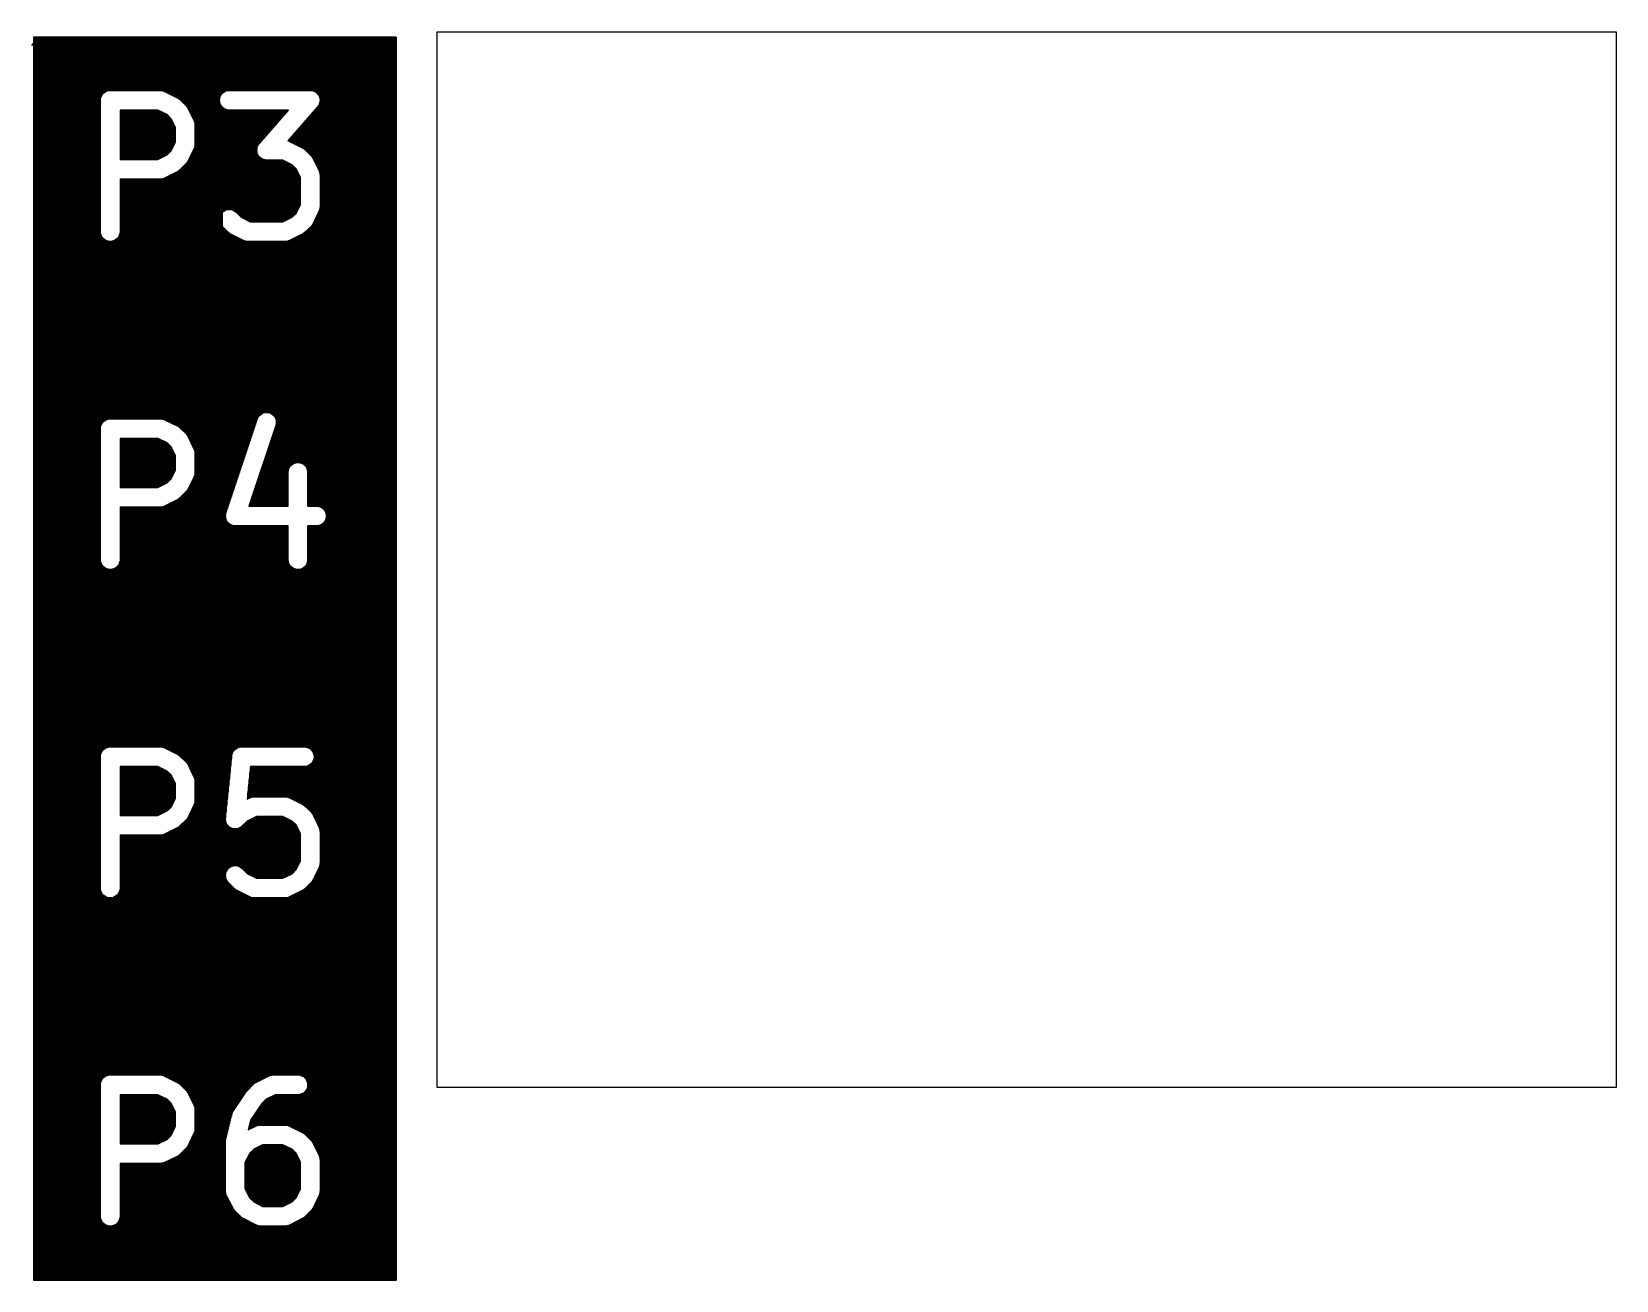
# Model space of a CAD drawing. Extents: x 0 to 12.1, y -9.4 to 0.1.
import ezdxf

# ---------------------------------------------------------------- set-up
doc = ezdxf.new("R2010")
doc.units = 0
doc.layers.get('0').update_dxf_attribs({"linetype": 'CONTINUOUS'})
doc.layers.add('Layer_1', color=7, linetype='CONTINUOUS')

msp = doc.modelspace()

# ---------------------------------------------------------------- linework, layer by layer
at = {"color": 7}
for points in [[(0.013095, 0.064725), (0.013095, -9.405507), (2.777273, -9.405507), (2.777273, 0.064725)], [(0.598075, -0.340934)], [(1.504996, -0.340934)], [(0.673005, -0.490796), (0.673005, -0.866486), (0.961361, -0.866486), (1.031123, -0.83186), (1.062128, -0.800855), (1.094684, -0.733677), (1.094684, -0.623606), (1.062128, -0.556428), (1.031123, -0.525422), (0.961361, -0.490796)], [(0.598075, -2.842595)], [(1.789217, -2.794536)], [(0.673005, -2.992458), (0.673005, -3.366077), (0.961361, -3.366077), (1.031123, -3.330936), (1.062128, -3.300448), (1.094684, -3.233268), (1.094684, -3.125264), (1.06161, -3.055501), (1.031638, -3.025529), (0.962393, -2.992458)], [(0.598075, -5.342186)], [(1.599047, -5.342186)], [(0.673005, -5.492046), (0.673005, -5.865152), (0.961361, -5.865152), (1.032154, -5.830011), (1.062128, -5.801589), (1.094684, -5.732861), (1.094684, -5.62434), (1.062128, -5.55561), (1.032154, -5.52719), (0.961361, -5.492046)], [(0.598075, -7.841262)], [(1.837794, -7.841262)], [(0.673005, -7.99164), (0.673005, -8.364741), (0.962393, -8.364741), (1.031638, -8.33167), (1.06161, -8.301698), (1.094684, -8.23245), (1.094684, -8.123931), (1.062128, -8.057269), (1.031123, -8.026263), (0.961361, -7.99164)], [(1.759245, -8.372496), (1.692067, -8.407118), (1.66054, -8.43864), (1.62592, -8.50582), (1.62592, -8.708391), (1.66054, -8.776087), (1.692067, -8.807611), (1.759245, -8.842234), (1.913758, -8.842234), (1.983522, -8.807095), (2.014528, -8.776602), (2.047083, -8.709427), (2.047083, -8.505302), (2.014528, -8.438124), (1.983522, -8.407118), (1.913758, -8.372496)]]:
    msp.add_lwpolyline(points, close=True, dxfattribs=at)
for points in [[(0.598075, -0.340934), (0.979446, -0.340934)], [(1.01252, -0.348686), (1.109154, -0.396745)], [(1.504996, -0.340934), (2.122016, -0.340934)], [(0.523145, -0.9409), (0.523145, -0.415866)], [(1.128791, -0.411216), (1.17685, -0.459275)], [(1.191321, -0.479427), (1.237312, -0.573479)], [(2.178858, -0.464957), (1.951998, -0.724375)], [(1.73289, -0.747629), (1.957167, -0.490796), (1.504996, -0.490796)], [(1.244546, -0.606036), (1.244546, -0.751246)], [(1.237312, -0.783804), (1.191321, -0.877855)], [(1.965435, -0.729541), (2.061551, -0.778119)], [(2.08119, -0.792071), (2.129247, -0.840131)], [(0.523145, -1.416325), (0.523145, -0.941416)], [(1.109154, -0.960537), (1.01252, -1.008596)], [(1.17685, -0.898007), (1.128791, -0.946067)], [(1.558224, -1.269561), (1.594914, -1.306767), (1.664675, -1.341393), (1.913758, -1.341393), (1.984553, -1.306252), (2.014528, -1.277831), (2.047083, -1.209099), (2.047083, -1.004461), (2.014528, -0.937283), (1.983522, -0.90679), (1.913758, -0.871652), (1.789217, -0.871652)], [(2.143717, -0.860283), (2.189709, -0.954334)], [(0.979446, -1.016348), (0.673005, -1.016348), (0.673005, -1.416325)], [(2.196946, -0.987408), (2.196946, -1.226155)], [(2.190227, -1.258192), (2.144233, -1.354827)], [(1.497762, -1.421492), (1.45177, -1.3755)], [(1.613517, -1.483501), (1.517398, -1.435444)], [(2.061551, -1.435444), (1.965435, -1.483501)], [(2.128213, -1.377049), (2.079638, -1.422523)], [(1.931846, -1.491771), (1.647106, -1.491771)], [(0.598075, -2.842595), (0.979446, -2.842595)], [(1.011486, -2.849826), (1.107605, -2.895821)], [(1.479674, -3.559348), (1.718422, -2.845694)], [(1.86053, -2.893238), (1.654858, -3.508187), (1.953029, -3.508187), (1.953029, -3.250321)], [(0.523145, -3.440491), (0.523145, -2.917525)], [(1.128791, -2.910291), (1.17685, -2.958348)], [(1.191836, -2.979537), (1.237312, -3.076171)], [(1.244546, -3.108211), (1.244546, -3.250321)], [(2.10341, -3.250321), (2.10341, -3.508187), (2.170591, -3.508187)], [(1.237312, -3.283395), (1.191321, -3.377446)], [(0.523145, -3.915914), (0.523145, -3.441007)], [(1.109154, -3.45961), (1.01252, -3.508187)], [(1.17685, -3.397601), (1.128791, -3.44566)], [(0.979446, -3.515937), (0.673005, -3.515937), (0.673005, -3.915914)], [(1.953029, -3.915914), (1.953029, -3.658048), (1.550472, -3.658048)], [(2.170591, -3.658048), (2.10341, -3.658048), (2.10341, -3.915914)], [(0.523145, -5.939567), (0.523145, -5.417116)], [(0.598075, -5.342186), (0.979446, -5.342186)], [(1.01252, -5.349936), (1.109154, -5.397995)], [(1.127241, -5.410916), (1.175301, -5.456392)], [(1.476057, -5.884271), (1.524117, -5.409364)], [(1.599047, -5.342186), (2.076537, -5.342186)], [(1.191836, -5.479128), (1.237312, -5.575247)], [(2.076537, -5.492046), (1.666743, -5.492046), (1.641422, -5.741129), (1.662092, -5.730794)], [(1.244546, -5.607286), (1.244546, -5.749912)], [(1.237312, -5.781955), (1.191836, -5.878586)], [(1.695684, -5.723042), (1.931846, -5.723042)], [(1.965435, -5.730794), (2.061551, -5.779369)], [(2.079638, -5.791772), (2.128213, -5.837764)], [(1.175301, -5.900806), (1.127241, -5.946285)], [(1.603698, -6.268231), (1.643489, -6.30802), (1.71325, -6.342642), (1.913758, -6.342642), (1.983522, -6.30802), (2.014528, -6.277014), (2.047083, -6.209833), (2.047083, -6.005195), (2.014528, -5.936981), (1.984553, -5.908559), (1.913758, -5.872905), (1.71325, -5.872905), (1.642456, -5.908559), (1.602148, -5.946285)], [(2.144233, -5.859984), (2.190227, -5.956618)], [(0.523145, -6.417573), (0.523145, -5.940082)], [(0.979446, -6.015013), (0.673005, -6.015013), (0.673005, -6.417573)], [(1.109154, -5.959204), (1.01252, -6.007263)], [(2.196946, -5.98866), (2.196946, -6.227405)], [(2.189709, -6.25996), (2.143717, -6.354011)], [(1.545821, -6.422741), (1.497762, -6.374166)], [(2.129247, -6.374166), (2.08119, -6.422741)], [(1.662092, -6.484753), (1.565458, -6.436696)], [(1.931846, -6.493023), (1.695684, -6.493023)], [(2.061551, -6.436696), (1.965435, -6.484753)], [(0.598075, -7.841262), (0.979446, -7.841262)], [(1.837794, -7.841262), (2.027962, -7.841262)], [(0.523145, -8.439156), (0.523145, -7.916192)], [(1.01252, -7.849529), (1.109154, -7.897589)], [(1.128791, -7.911539), (1.17685, -7.960116)], [(1.640906, -7.96115), (1.686895, -7.91309)], [(1.707568, -7.897589), (1.804203, -7.849529)], [(1.191321, -7.980271), (1.237312, -8.074322)], [(1.537035, -8.113078), (1.633154, -7.970967)], [(2.027962, -7.99164), (1.855361, -7.99164), (1.786634, -8.025745), (1.754076, -8.059852), (1.668292, -8.186461), (1.649689, -8.259839), (1.707053, -8.230901)], [(1.244546, -8.10688), (1.244546, -8.248988)], [(1.478125, -8.327019), (1.526182, -8.136852)], [(1.237312, -8.281028), (1.191836, -8.377662)], [(1.741157, -8.222636), (1.931846, -8.222636)], [(1.965435, -8.230385), (2.061551, -8.278442)], [(2.08119, -8.292397), (2.129247, -8.340972)], [(0.523145, -8.917166), (0.523145, -8.439674)], [(1.17685, -8.398851), (1.128791, -8.446908)], [(1.475542, -8.487217), (1.475542, -8.345622)], [(2.143717, -8.361124), (2.189709, -8.455178)], [(0.979446, -8.514604), (0.673005, -8.514604), (0.673005, -8.917166)], [(1.107605, -8.461894), (1.011486, -8.507372)], [(1.475542, -8.726478), (1.475542, -8.488249)], [(2.196946, -8.487733), (2.196946, -8.726478)], [(1.532385, -8.854636), (1.483809, -8.761101)], [(2.189709, -8.759551), (2.143717, -8.853603)], [(1.594396, -8.921814), (1.545821, -8.873755)], [(2.129247, -8.873755), (2.08119, -8.921814)], [(1.707053, -8.983829), (1.613002, -8.935769)], [(1.931846, -8.992096), (1.741157, -8.992096)], [(2.061551, -8.935769), (1.965435, -8.984344)]]:
    msp.add_lwpolyline(points, dxfattribs=at)
for points in [[(0.523145, -0.415866), (0.523186, -0.3745), (0.556709, -0.340976), (0.598075, -0.340934)], [(0.979446, -0.340934), (0.990918, -0.340955), (1.002233, -0.343607), (1.01252, -0.348686)], [(1.430066, -0.415866), (1.430103, -0.374499), (1.463628, -0.340972), (1.504996, -0.340934)], [(2.122016, -0.340934), (2.151368, -0.340908), (2.178039, -0.358006), (2.190269, -0.38469)], [(1.109154, -0.396745), (1.116445, -0.400465), (1.123079, -0.405353), (1.128791, -0.411216)], [(1.17685, -0.459275), (1.182759, -0.465143), (1.187649, -0.471953), (1.191321, -0.479427)], [(1.504996, -0.490796), (1.463629, -0.490758), (1.430104, -0.457233), (1.430066, -0.415866)], [(2.190269, -0.38469), (2.202498, -0.411373), (2.19804, -0.442739), (2.178858, -0.464957)], [(1.237312, -0.573479), (1.242136, -0.583651), (1.244609, -0.594778), (1.244546, -0.606036)], [(1.951998, -0.724375), (1.956632, -0.725662), (1.961132, -0.727393), (1.965435, -0.729541)], [(1.244546, -0.751246), (1.244609, -0.762504), (1.242136, -0.773631), (1.237312, -0.783804)], [(1.721371, -0.827663), (1.709272, -0.801022), (1.713769, -0.769777), (1.73289, -0.747629)], [(1.789217, -0.871652), (1.759957, -0.871477), (1.733471, -0.854304), (1.721371, -0.827663)], [(2.061551, -0.778119), (2.068806, -0.781681), (2.075438, -0.786393), (2.08119, -0.792071)], [(2.129247, -0.840131), (2.135156, -0.845998), (2.140046, -0.852809), (2.143717, -0.860283)], [(0.523145, -0.941416), (0.523146, -0.941244), (0.523146, -0.941072), (0.523145, -0.9409)], [(1.128791, -0.946067), (1.123079, -0.951929), (1.116445, -0.956817), (1.109154, -0.960537)], [(1.191321, -0.877855), (1.187649, -0.885329), (1.182759, -0.892139), (1.17685, -0.898007)], [(2.189709, -0.954334), (2.19461, -0.964663), (2.197086, -0.975976), (2.196946, -0.987408)], [(1.01252, -1.008596), (1.002233, -1.013676), (0.990918, -1.016328), (0.979446, -1.016348)], [(1.45177, -1.3755), (1.422566, -1.346225), (1.422566, -1.298836), (1.45177, -1.269561)], [(1.45177, -1.269561), (1.465851, -1.255377), (1.48501, -1.2474), (1.504997, -1.2474)], [(1.504997, -1.2474), (1.524983, -1.2474), (1.544143, -1.255377), (1.558224, -1.269561)], [(2.196946, -1.226155), (2.197092, -1.237199), (2.194798, -1.248138), (2.190227, -1.258192)], [(0.544929, -1.469622), (0.530866, -1.455462), (0.523026, -1.436281), (0.523145, -1.416325)], [(0.673005, -1.416325), (0.673124, -1.436281), (0.665284, -1.455462), (0.651221, -1.469622)], [(1.517398, -1.435444), (1.510144, -1.431881), (1.503513, -1.42717), (1.497762, -1.421492)], [(2.079638, -1.422523), (2.074284, -1.427704), (2.068188, -1.432059), (2.061551, -1.435444)], [(2.144233, -1.354827), (2.140303, -1.363155), (2.134872, -1.370688), (2.128213, -1.377049)], [(0.598075, -1.491771), (0.578118, -1.491753), (0.558992, -1.483781), (0.544929, -1.469622)], [(0.651221, -1.469622), (0.637158, -1.483781), (0.618032, -1.491753), (0.598075, -1.491771)], [(1.647106, -1.491771), (1.635418, -1.491669), (1.623916, -1.488837), (1.613517, -1.483501)], [(1.965435, -1.483501), (1.955036, -1.488837), (1.943533, -1.491669), (1.931846, -1.491771)], [(0.523145, -2.917525), (0.523188, -2.87616), (0.55671, -2.842638), (0.598075, -2.842595)], [(0.979446, -2.842595), (0.990529, -2.842609), (1.001471, -2.845078), (1.011486, -2.849826)], [(1.107605, -2.895821), (1.115445, -2.899392), (1.122612, -2.904287), (1.128791, -2.910291)], [(1.718422, -2.845694), (1.728632, -2.815241), (1.757099, -2.79467), (1.789217, -2.794536)], [(1.789217, -2.794536), (1.797284, -2.794455), (1.805311, -2.795676), (1.812989, -2.798153)], [(1.812989, -2.798153), (1.83193, -2.804419), (1.847594, -2.817973), (1.856516, -2.835817)], [(1.856516, -2.835817), (1.865438, -2.853662), (1.866882, -2.874325), (1.86053, -2.893238)], [(1.17685, -2.958348), (1.183039, -2.964486), (1.18811, -2.971657), (1.191836, -2.979537)], [(1.237312, -3.076171), (1.242061, -3.086185), (1.244532, -3.097128), (1.244546, -3.108211)], [(1.244546, -3.250321), (1.244687, -3.261753), (1.242213, -3.273066), (1.237312, -3.283395)], [(1.953029, -3.250321), (1.953066, -3.208953), (1.986593, -3.175426), (2.027962, -3.175389)], [(2.027962, -3.175389), (2.047919, -3.175269), (2.067101, -3.183109), (2.081261, -3.197173)], [(2.081261, -3.197173), (2.095421, -3.211236), (2.103393, -3.230364), (2.10341, -3.250321)], [(1.191321, -3.377446), (1.187649, -3.384921), (1.182759, -3.391732), (1.17685, -3.397601)], [(0.523145, -3.441007), (0.523146, -3.440835), (0.523146, -3.440663), (0.523145, -3.440491)], [(1.128791, -3.44566), (1.123039, -3.451338), (1.116408, -3.456048), (1.109154, -3.45961)], [(1.01252, -3.508187), (1.002233, -3.513266), (0.990918, -3.515917), (0.979446, -3.515937)], [(1.489893, -3.62676), (1.47588, -3.607225), (1.472081, -3.582158), (1.479674, -3.559348)], [(2.170591, -3.508187), (2.211957, -3.508226), (2.245482, -3.541751), (2.245521, -3.583118)], [(2.245521, -3.583118), (2.245482, -3.624484), (2.211957, -3.658009), (2.170591, -3.658048)], [(1.550472, -3.658048), (1.526432, -3.657929), (1.503905, -3.646295), (1.489893, -3.62676)], [(0.598075, -3.990844), (0.556708, -3.990805), (0.523184, -3.957281), (0.523145, -3.915914)], [(0.673005, -3.915914), (0.672967, -3.957281), (0.639442, -3.990805), (0.598075, -3.990844)], [(2.027962, -3.990844), (1.986594, -3.990807), (1.953068, -3.957281), (1.953029, -3.915914)], [(2.08126, -3.969061), (2.0671, -3.983124), (2.047919, -3.990963), (2.027962, -3.990844)], [(2.10341, -3.915914), (2.103392, -3.935871), (2.09542, -3.954998), (2.08126, -3.969061)], [(0.523145, -5.417116), (0.523188, -5.375751), (0.55671, -5.342229), (0.598075, -5.342186)], [(0.979446, -5.342186), (0.990918, -5.342206), (1.002233, -5.344857), (1.01252, -5.349936)], [(1.109154, -5.397995), (1.115791, -5.40138), (1.121887, -5.405735), (1.127241, -5.410916)], [(1.524117, -5.409364), (1.528137, -5.371053), (1.560525, -5.342016), (1.599047, -5.342186)], [(2.076537, -5.342186), (2.117904, -5.342225), (2.151428, -5.37575), (2.151467, -5.417116)], [(2.151467, -5.417116), (2.151428, -5.458483), (2.117904, -5.492008), (2.076537, -5.492046)], [(1.175301, -5.456392), (1.182196, -5.462861), (1.187807, -5.470575), (1.191836, -5.479128)], [(1.237312, -5.575247), (1.242061, -5.585261), (1.244532, -5.596203), (1.244546, -5.607286)], [(1.244546, -5.749912), (1.244532, -5.760997), (1.242062, -5.77194), (1.237312, -5.781955)], [(1.662092, -5.730794), (1.672536, -5.725637), (1.684037, -5.722983), (1.695684, -5.723042)], [(1.931846, -5.723042), (1.943492, -5.722983), (1.954992, -5.725637), (1.965435, -5.730794)], [(2.061551, -5.779369), (2.068155, -5.782595), (2.074249, -5.786774), (2.079638, -5.791772)], [(1.191836, -5.878586), (1.187752, -5.886955), (1.182144, -5.89449), (1.175301, -5.900806)], [(1.517592, -5.959015), (1.489511, -5.945204), (1.472955, -5.915411), (1.476057, -5.884271)], [(2.128213, -5.837764), (2.134872, -5.844124), (2.140302, -5.851656), (2.144233, -5.859984)], [(0.523145, -5.940082), (0.523146, -5.939911), (0.523146, -5.939739), (0.523145, -5.939567)], [(1.01252, -6.007263), (1.002233, -6.012341), (0.990918, -6.014993), (0.979446, -6.015013)], [(1.127241, -5.946285), (1.121887, -5.951466), (1.115791, -5.95582), (1.109154, -5.959204)], [(1.602148, -5.946285), (1.579378, -5.967752), (1.545673, -5.972826), (1.517592, -5.959015)], [(2.190227, -5.956618), (2.194799, -5.966674), (2.197093, -5.977615), (2.196946, -5.98866)], [(1.497762, -6.374166), (1.468559, -6.344892), (1.468559, -6.297505), (1.497762, -6.268231)], [(1.497762, -6.268231), (1.527036, -6.239028), (1.574423, -6.239028), (1.603698, -6.268231)], [(2.196946, -6.227405), (2.197007, -6.238662), (2.194534, -6.249789), (2.189709, -6.25996)], [(2.143717, -6.354011), (2.140046, -6.361487), (2.135156, -6.368298), (2.129247, -6.374166)], [(0.544927, -6.470872), (0.530864, -6.456712), (0.523025, -6.43753), (0.523145, -6.417573)], [(0.598075, -6.493023), (0.578118, -6.493005), (0.55899, -6.485033), (0.544927, -6.470872)], [(0.651223, -6.470872), (0.63716, -6.485033), (0.618032, -6.493005), (0.598075, -6.493023)], [(0.673005, -6.417573), (0.673125, -6.43753), (0.665286, -6.456712), (0.651223, -6.470872)], [(1.565458, -6.436696), (1.558203, -6.433133), (1.551572, -6.428421), (1.545821, -6.422741)], [(1.695684, -6.493023), (1.683995, -6.492922), (1.672492, -6.49009), (1.662092, -6.484753)], [(1.965435, -6.484753), (1.955036, -6.490089), (1.943533, -6.492921), (1.931846, -6.493023)], [(2.08119, -6.422741), (2.075438, -6.428421), (2.068806, -6.433133), (2.061551, -6.436696)], [(0.523145, -7.916192), (0.523188, -7.874827), (0.55671, -7.841304), (0.598075, -7.841262)], [(0.979446, -7.841262), (0.990959, -7.841443), (1.002276, -7.844272), (1.01252, -7.849529)], [(1.804203, -7.849529), (1.814603, -7.844194), (1.826106, -7.841363), (1.837794, -7.841262)], [(2.027962, -7.841262), (2.047919, -7.841142), (2.0671, -7.848982), (2.08126, -7.863045)], [(1.109154, -7.897589), (1.116408, -7.901151), (1.123039, -7.905861), (1.128791, -7.911539)], [(1.17685, -7.960116), (1.182759, -7.965985), (1.187649, -7.972796), (1.191321, -7.980271)], [(1.633154, -7.970967), (1.63546, -7.967484), (1.638053, -7.964201), (1.640906, -7.96115)], [(1.686895, -7.91309), (1.692838, -7.906766), (1.699833, -7.901521), (1.707568, -7.897589)], [(2.08126, -7.863045), (2.09542, -7.877108), (2.103392, -7.896235), (2.10341, -7.916192)], [(2.10341, -7.916192), (2.10353, -7.936239), (2.09562, -7.955499), (2.081444, -7.969674)], [(1.237312, -8.074322), (1.242136, -8.084494), (1.244609, -8.095622), (1.244546, -8.10688)], [(2.081444, -7.969674), (2.067269, -7.98385), (2.048009, -7.99176), (2.027962, -7.99164)], [(1.526182, -8.136852), (1.528381, -8.128353), (1.532054, -8.120306), (1.537035, -8.113078)], [(1.244546, -8.248988), (1.244532, -8.260071), (1.242061, -8.271013), (1.237312, -8.281028)], [(1.475542, -8.345622), (1.47562, -8.339338), (1.476488, -8.333088), (1.478125, -8.327019)], [(1.707053, -8.230901), (1.717608, -8.225488), (1.729296, -8.222655), (1.741157, -8.222636)], [(1.931846, -8.222636), (1.943492, -8.222576), (1.954992, -8.225229), (1.965435, -8.230385)], [(2.061551, -8.278442), (2.068806, -8.282005), (2.075438, -8.286717), (2.08119, -8.292397)], [(0.523145, -8.439674), (0.523146, -8.439501), (0.523146, -8.439328), (0.523145, -8.439156)], [(1.128791, -8.446908), (1.122653, -8.453096), (1.115484, -8.458167), (1.107605, -8.461894)], [(1.191836, -8.377662), (1.18811, -8.385542), (1.183039, -8.392712), (1.17685, -8.398851)], [(2.129247, -8.340972), (2.135156, -8.346839), (2.140046, -8.35365), (2.143717, -8.361124)], [(1.011486, -8.507372), (1.001471, -8.51212), (0.990529, -8.51459), (0.979446, -8.514604)], [(1.475542, -8.488249), (1.475539, -8.487905), (1.475539, -8.487561), (1.475542, -8.487217)], [(2.189709, -8.455178), (2.194534, -8.465349), (2.197007, -8.476476), (2.196946, -8.487733)], [(1.483809, -8.761101), (1.478315, -8.750391), (1.47548, -8.738515), (1.475542, -8.726478)], [(2.196946, -8.726478), (2.197086, -8.73791), (2.19461, -8.749223), (2.189709, -8.759551)], [(0.598075, -8.992096), (0.556708, -8.992058), (0.523184, -8.958533), (0.523145, -8.917166)], [(0.673005, -8.917166), (0.672967, -8.958533), (0.639442, -8.992058), (0.598075, -8.992096)], [(1.545821, -8.873755), (1.540371, -8.868123), (1.535837, -8.861672), (1.532385, -8.854636)], [(1.613002, -8.935769), (1.606112, -8.932113), (1.599835, -8.927405), (1.594396, -8.921814)], [(2.08119, -8.921814), (2.075438, -8.927494), (2.068806, -8.932206), (2.061551, -8.935769)], [(2.143717, -8.853603), (2.140046, -8.861077), (2.135156, -8.867887), (2.129247, -8.873755)], [(1.741157, -8.992096), (1.729295, -8.992076), (1.717607, -8.989242), (1.707053, -8.983829)], [(1.965435, -8.984344), (1.954992, -8.989501), (1.943492, -8.992155), (1.931846, -8.992096)]]:
    msp.add_open_spline(points, degree=3, dxfattribs=at)
at = {"layer": 'Layer_1', "color": 7}
for points in [[(0, 0), (0.007461, 0.016113), (0.009525, 0.011271), (0.026908, 0.028654), (0.026908, 0.028654), (0.028654, 0.026908), (0.011271, 0.009525), (0.016113, 0.007461)], [(0.254, 0), (0.261462, 0.016113), (0.263525, 0.011271), (0.280908, 0.028654), (0.280908, 0.028654), (0.282655, 0.026908), (0.265272, 0.009525), (0.270113, 0.007461)]]:
    msp.add_lwpolyline(points, close=True, dxfattribs=at)
at = {"layer": 'Layer_1', "color": 4}
for points in [[(0.013095, 0.064725), (0.013095, -9.405495), (0.013095, -9.405495), (0.013095, -9.405495), (0.013095, -9.405495), (0.013095, -9.405495), (0.015635, -9.405495), (0.015635, -9.405495), (0.015635, 0.064725)], [(0.018175, 0.064725), (0.018175, -9.405495), (0.018175, -9.405495), (0.020715, -9.405495), (0.020715, -9.405495), (0.020715, 0.064725)], [(0.023255, 0.064725), (0.023255, -9.405495), (0.023255, -9.405495), (0.025795, -9.405495), (0.025795, -9.405495), (0.025795, 0.064725)], [(0.028335, 0.064725), (0.028335, -9.405495), (0.028335, -9.405495), (0.030875, -9.405495), (0.030875, -9.405495), (0.030875, 0.064725)], [(0.033415, 0.064725), (0.033415, -9.405495), (0.033415, -9.405495), (0.035955, -9.405495), (0.035955, -9.405495), (0.035955, 0.064725)], [(0.038495, 0.064725), (0.038495, -9.405495), (0.038495, -9.405495), (0.041035, -9.405495), (0.041035, -9.405495), (0.041035, 0.064725)], [(0.043575, 0.064725), (0.043575, -9.405495), (0.043575, -9.405495), (0.046115, -9.405495), (0.046115, -9.405495), (0.046115, 0.064725)], [(0.048655, 0.064725), (0.048655, -9.405495), (0.048655, -9.405495), (0.051195, -9.405495), (0.051195, -9.405495), (0.051195, 0.064725)], [(0.053735, 0.064725), (0.053735, -9.405495), (0.053735, -9.405495), (0.056275, -9.405495), (0.056275, -9.405495), (0.056275, 0.064725)], [(0.058815, 0.064725), (0.058815, -9.405495), (0.058815, -9.405495), (0.061355, -9.405495), (0.061355, -9.405495), (0.061355, 0.064725)], [(0.063895, 0.064725), (0.063895, -9.405495), (0.063895, -9.405495), (0.066435, -9.405495), (0.066435, -9.405495), (0.066435, 0.064725)], [(0.068975, 0.064725), (0.068975, -9.405495), (0.068975, -9.405495), (0.071515, -9.405495), (0.071515, -9.405495), (0.071515, 0.064725)], [(0.074055, 0.064725), (0.074055, -9.405495), (0.074055, -9.405495), (0.076595, -9.405495), (0.076595, -9.405495), (0.076595, 0.064725)], [(0.079135, 0.064725), (0.079135, -9.405495), (0.079135, -9.405495), (0.081675, -9.405495), (0.081675, -9.405495), (0.081675, 0.064725)], [(0.084215, 0.064725), (0.084215, -9.405495), (0.084215, -9.405495), (0.086755, -9.405495), (0.086755, -9.405495), (0.086755, 0.064725)], [(0.089295, 0.064725), (0.089295, -9.405495), (0.089295, -9.405495), (0.091835, -9.405495), (0.091835, -9.405495), (0.091835, 0.064725)], [(0.094375, 0.064725), (0.094375, -9.405495), (0.094375, -9.405495), (0.096915, -9.405495), (0.096915, -9.405495), (0.096915, 0.064725)], [(0.099455, 0.064725), (0.099455, -9.405495), (0.099455, -9.405495), (0.101995, -9.405495), (0.101995, -9.405495), (0.101995, 0.064725)], [(0.104535, 0.064725), (0.104535, -9.405495), (0.104535, -9.405495), (0.107075, -9.405495), (0.107075, -9.405495), (0.107075, 0.064725)], [(0.109615, 0.064725), (0.109615, -9.405495), (0.109615, -9.405495), (0.112155, -9.405495), (0.112155, -9.405495), (0.112155, 0.064725)], [(0.114695, 0.064725), (0.114695, -9.405495), (0.114695, -9.405495), (0.117235, -9.405495), (0.117235, -9.405495), (0.117235, 0.064725)], [(0.119775, 0.064725), (0.119775, -9.405495), (0.119775, -9.405495), (0.122315, -9.405495), (0.122315, -9.405495), (0.122315, 0.064725)], [(0.124855, 0.064725), (0.124855, -9.405495), (0.124855, -9.405495), (0.127395, -9.405495), (0.127395, -9.405495), (0.127395, 0.064725)], [(0.129935, 0.064725), (0.129935, -9.405495), (0.129935, -9.405495), (0.132475, -9.405495), (0.132475, -9.405495), (0.132475, 0.064725)], [(0.135015, 0.064725), (0.135015, -9.405495), (0.135015, -9.405495), (0.137555, -9.405495), (0.137555, -9.405495), (0.137555, 0.064725)], [(0.140095, 0.064725), (0.140095, -9.405495), (0.140095, -9.405495), (0.142635, -9.405495), (0.142635, -9.405495), (0.142635, 0.064725)], [(0.145175, 0.064725), (0.145175, -9.405495), (0.145175, -9.405495), (0.147715, -9.405495), (0.147715, -9.405495), (0.147715, 0.064725)], [(0.150255, 0.064725), (0.150255, -9.405495), (0.150255, -9.405495), (0.152795, -9.405495), (0.152795, -9.405495), (0.152795, 0.064725)], [(0.155335, 0.064725), (0.155335, -9.405495), (0.155335, -9.405495), (0.157875, -9.405495), (0.157875, -9.405495), (0.157875, 0.064725)], [(0.160415, 0.064725), (0.160415, -9.405495), (0.160415, -9.405495), (0.162955, -9.405495), (0.162955, -9.405495), (0.162955, 0.064725)], [(0.165495, 0.064725), (0.165495, -9.405495), (0.165495, -9.405495), (0.168035, -9.405495), (0.168035, -9.405495), (0.168035, 0.064725)], [(0.170575, 0.064725), (0.170575, -9.405495), (0.170575, -9.405495), (0.173115, -9.405495), (0.173115, -9.405495), (0.173115, 0.064725)], [(0.175655, 0.064725), (0.175655, -9.405495), (0.175655, -9.405495), (0.178195, -9.405495), (0.178195, -9.405495), (0.178195, 0.064725)], [(0.180735, 0.064725), (0.180735, -9.405495), (0.180735, -9.405495), (0.183275, -9.405495), (0.183275, -9.405495), (0.183275, 0.064725)], [(0.185815, 0.064725), (0.185815, -9.405495), (0.185815, -9.405495), (0.188355, -9.405495), (0.188355, -9.405495), (0.188355, 0.064725)], [(0.190895, 0.064725), (0.190895, -9.405495), (0.190895, -9.405495), (0.193435, -9.405495), (0.193435, -9.405495), (0.193435, 0.064725)], [(0.195975, 0.064725), (0.195975, -9.405495), (0.195975, -9.405495), (0.198515, -9.405495), (0.198515, -9.405495), (0.198515, 0.064725)], [(0.201055, 0.064725), (0.201055, -9.405495), (0.201055, -9.405495), (0.203595, -9.405495), (0.203595, -9.405495), (0.203595, 0.064725)], [(0.206135, 0.064725), (0.206135, -9.405495), (0.206135, -9.405495), (0.208675, -9.405495), (0.208675, -9.405495), (0.208675, 0.064725)], [(0.211215, 0.064725), (0.211215, -9.405495), (0.211215, -9.405495), (0.213755, -9.405495), (0.213755, -9.405495), (0.213755, 0.064725)], [(0.216295, 0.064725), (0.216295, -9.405495), (0.216295, -9.405495), (0.218835, -9.405495), (0.218835, -9.405495), (0.218835, 0.064725)], [(0.221375, 0.064725), (0.221375, -9.405495), (0.221375, -9.405495), (0.223915, -9.405495), (0.223915, -9.405495), (0.223915, 0.064725)], [(0.226455, 0.064725), (0.226455, -9.405495), (0.226455, -9.405495), (0.228995, -9.405495), (0.228995, -9.405495), (0.228995, 0.064725)], [(0.231535, 0.064725), (0.231535, -9.405495), (0.231535, -9.405495), (0.234075, -9.405495), (0.234075, -9.405495), (0.234075, 0.064725)], [(0.236615, 0.064725), (0.236615, -9.405495), (0.236615, -9.405495), (0.239155, -9.405495), (0.239155, -9.405495), (0.239155, 0.064725)], [(0.241695, 0.064725), (0.241695, -9.405495), (0.241695, -9.405495), (0.244235, -9.405495), (0.244235, -9.405495), (0.244235, 0.064725)], [(0.246775, 0.064725), (0.246775, -9.405495), (0.246775, -9.405495), (0.249315, -9.405495), (0.249315, -9.405495), (0.249315, 0.064725)], [(0.251855, 0.064725), (0.251855, -9.405495), (0.251855, -9.405495), (0.254394, -9.405495), (0.254394, -9.405495), (0.254394, 0.064725)], [(0.256934, 0.064725), (0.256934, -9.405495), (0.256934, -9.405495), (0.259474, -9.405495), (0.259474, -9.405495), (0.259474, 0.064725)], [(0.262014, 0.064725), (0.262014, -9.405495), (0.262014, -9.405495), (0.264554, -9.405495), (0.264554, -9.405495), (0.264554, 0.064725)], [(0.267094, 0.064725), (0.267094, -9.405495), (0.267094, -9.405495), (0.269634, -9.405495), (0.269634, -9.405495), (0.269634, 0.064725)], [(0.272174, 0.064725), (0.272174, -9.405495), (0.272174, -9.405495), (0.274714, -9.405495), (0.274714, -9.405495), (0.274714, 0.064725)], [(0.277254, 0.064725), (0.277254, -9.405495), (0.277254, -9.405495), (0.279794, -9.405495), (0.279794, -9.405495), (0.279794, 0.064725)], [(0.282334, 0.064725), (0.282334, -9.405495), (0.282334, -9.405495), (0.284874, -9.405495), (0.284874, -9.405495), (0.284874, 0.064725)], [(0.287414, 0.064725), (0.287414, -9.405495), (0.287414, -9.405495), (0.289954, -9.405495), (0.289954, -9.405495), (0.289954, 0.064725)], [(0.292494, 0.064725), (0.292494, -9.405495), (0.292494, -9.405495), (0.295034, -9.405495), (0.295034, -9.405495), (0.295034, 0.064725)], [(0.297574, 0.064725), (0.297574, -9.405495), (0.297574, -9.405495), (0.300114, -9.405495), (0.300114, -9.405495), (0.300114, 0.064725)], [(0.302654, 0.064725), (0.302654, -9.405495), (0.302654, -9.405495), (0.305194, -9.405495), (0.305194, -9.405495), (0.305194, 0.064725)], [(0.307734, 0.064725), (0.307734, -9.405495), (0.307734, -9.405495), (0.310274, -9.405495), (0.310274, -9.405495), (0.310274, 0.064725)], [(0.312814, 0.064725), (0.312814, -9.405495), (0.312814, -9.405495), (0.315354, -9.405495), (0.315354, -9.405495), (0.315354, 0.064725)], [(0.317894, 0.064725), (0.317894, -9.405495), (0.317894, -9.405495), (0.320434, -9.405495), (0.320434, -9.405495), (0.320434, 0.064725)], [(0.322974, 0.064725), (0.322974, -9.405495), (0.322974, -9.405495), (0.325514, -9.405495), (0.325514, -9.405495), (0.325514, 0.064725)], [(0.328054, 0.064725), (0.328054, -9.405495), (0.328054, -9.405495), (0.330594, -9.405495), (0.330594, -9.405495), (0.330594, 0.064725)], [(0.333134, 0.064725), (0.333134, -9.405495), (0.333134, -9.405495), (0.335674, -9.405495), (0.335674, -9.405495), (0.335674, 0.064725)], [(0.338214, 0.064725), (0.338214, -9.405495), (0.338214, -9.405495), (0.340754, -9.405495), (0.340754, -9.405495), (0.340754, 0.064725)], [(0.343294, 0.064725), (0.343294, -9.405495), (0.343294, -9.405495), (0.345834, -9.405495), (0.345834, -9.405495), (0.345834, 0.064725)], [(0.348374, 0.064725), (0.348374, -9.405495), (0.348374, -9.405495), (0.350914, -9.405495), (0.350914, -9.405495), (0.350914, 0.064725)], [(0.353454, 0.064725), (0.353454, -9.405495), (0.353454, -9.405495), (0.355994, -9.405495), (0.355994, -9.405495), (0.355994, 0.064725)], [(0.358534, 0.064725), (0.358534, -9.405495), (0.358534, -9.405495), (0.361074, -9.405495), (0.361074, -9.405495), (0.361074, 0.064725)], [(0.363614, 0.064725), (0.363614, -9.405495), (0.363614, -9.405495), (0.366154, -9.405495), (0.366154, -9.405495), (0.366154, 0.064725)], [(0.368694, 0.064725), (0.368694, -9.405495), (0.368694, -9.405495), (0.371234, -9.405495), (0.371234, -9.405495), (0.371234, 0.064725)], [(0.373774, 0.064725), (0.373774, -9.405495), (0.373774, -9.405495), (0.376314, -9.405495), (0.376314, -9.405495), (0.376314, 0.064725)], [(0.378854, 0.064725), (0.378854, -9.405495), (0.378854, -9.405495), (0.381394, -9.405495), (0.381394, -9.405495), (0.381394, 0.064725)], [(0.383934, 0.064725), (0.383934, -9.405495), (0.383934, -9.405495), (0.386474, -9.405495), (0.386474, -9.405495), (0.386474, 0.064725)], [(0.389014, 0.064725), (0.389014, -9.405495), (0.389014, -9.405495), (0.391554, -9.405495), (0.391554, -9.405495), (0.391554, 0.064725)], [(0.394094, 0.064725), (0.394094, -9.405495), (0.394094, -9.405495), (0.396634, -9.405495), (0.396634, -9.405495), (0.396634, 0.064725)], [(0.399174, 0.064725), (0.399174, -9.405495), (0.399174, -9.405495), (0.401714, -9.405495), (0.401714, -9.405495), (0.401714, 0.064725)], [(0.404254, 0.064725), (0.404254, -9.405495), (0.404254, -9.405495), (0.406794, -9.405495), (0.406794, -9.405495), (0.406794, 0.064725)], [(0.409334, 0.064725), (0.409334, -9.405495), (0.409334, -9.405495), (0.411874, -9.405495), (0.411874, -9.405495), (0.411874, 0.064725)], [(0.414414, 0.064725), (0.414414, -9.405495), (0.414414, -9.405495), (0.416954, -9.405495), (0.416954, -9.405495), (0.416954, 0.064725)], [(0.419494, 0.064725), (0.419494, -9.405495), (0.419494, -9.405495), (0.422034, -9.405495), (0.422034, -9.405495), (0.422034, 0.064725)], [(0.424574, 0.064725), (0.424574, -9.405495), (0.424574, -9.405495), (0.427114, -9.405495), (0.427114, -9.405495), (0.427114, 0.064725)], [(0.429654, 0.064725), (0.429654, -9.405495), (0.429654, -9.405495), (0.432194, -9.405495), (0.432194, -9.405495), (0.432194, 0.064725)], [(0.434734, 0.064725), (0.434734, -9.405495), (0.434734, -9.405495), (0.437274, -9.405495), (0.437274, -9.405495), (0.437274, 0.064725)], [(0.439814, 0.064725), (0.439814, -9.405495), (0.439814, -9.405495), (0.442354, -9.405495), (0.442354, -9.405495), (0.442354, 0.064725)], [(0.444894, 0.064725), (0.444894, -9.405495), (0.444894, -9.405495), (0.447434, -9.405495), (0.447434, -9.405495), (0.447434, 0.064725)], [(0.449974, 0.064725), (0.449974, -9.405495), (0.449974, -9.405495), (0.452514, -9.405495), (0.452514, -9.405495), (0.452514, 0.064725)], [(0.455054, 0.064725), (0.455054, -9.405495), (0.455054, -9.405495), (0.457594, -9.405495), (0.457594, -9.405495), (0.457594, 0.064725)], [(0.460134, 0.064725), (0.460134, -9.405495), (0.460134, -9.405495), (0.462674, -9.405495), (0.462674, -9.405495), (0.462674, 0.064725)], [(0.465214, 0.064725), (0.465214, -9.405495), (0.465214, -9.405495), (0.467754, -9.405495), (0.467754, -9.405495), (0.467754, 0.064725)], [(0.470294, 0.064725), (0.470294, -9.405495), (0.470294, -9.405495), (0.472834, -9.405495), (0.472834, -9.405495), (0.472834, 0.064725)], [(0.475374, 0.064725), (0.475374, -9.405495), (0.475374, -9.405495), (0.477914, -9.405495), (0.477914, -9.405495), (0.477914, 0.064725)], [(0.480454, 0.064725), (0.480454, -9.405495), (0.480454, -9.405495), (0.482994, -9.405495), (0.482994, -9.405495), (0.482994, 0.064725)], [(0.485534, 0.064725), (0.485534, -9.405495), (0.485534, -9.405495), (0.488074, -9.405495), (0.488074, -9.405495), (0.488074, 0.064725)], [(0.490614, 0.064725), (0.490614, -9.405495), (0.490614, -9.405495), (0.493154, -9.405495), (0.493154, -9.405495), (0.493154, 0.064725)], [(0.495694, 0.064725), (0.495694, -9.405495), (0.495694, -9.405495), (0.498234, -9.405495), (0.498234, -9.405495), (0.498234, 0.064725)], [(0.500774, 0.064725), (0.500774, -9.405495), (0.500774, -9.405495), (0.503314, -9.405495), (0.503314, -9.405495), (0.503314, 0.064725)], [(0.505854, 0.064725), (0.505854, -9.405495), (0.505854, -9.405495), (0.508394, -9.405495), (0.508394, -9.405495), (0.508394, 0.064725)], [(0.510934, 0.064725), (0.510934, -9.405495), (0.510934, -9.405495), (0.513474, -9.405495), (0.513474, -9.405495), (0.513474, 0.064725)], [(0.516014, 0.064725), (0.516014, -9.405495), (0.516014, -9.405495), (0.518554, -9.405495), (0.518554, -9.405495), (0.518554, 0.064725)], [(0.521094, 0.064725), (0.521094, -9.405495), (0.521094, -9.405495), (0.523634, -9.405495), (0.523634, -9.405495), (0.523634, -8.925714)], [(0.523634, -0.40732), (0.523634, 0.064725)], [(0.526174, 0.064725), (0.526174, -0.394767)], [(0.528714, -0.387523), (0.528714, 0.064725)], [(0.531254, 0.064725), (0.531254, -0.381981)], [(0.533794, -0.377394), (0.533794, 0.064725)], [(0.536334, 0.064725), (0.536334, -0.373447)], [(0.538874, -0.369974), (0.538874, 0.064725)], [(0.541414, 0.064725), (0.541414, -0.366878)], [(0.543954, -0.364087), (0.543954, 0.064725)], [(0.546494, 0.064725), (0.546494, -0.361557)], [(0.549034, -0.35925), (0.549034, 0.064725)], [(0.551574, 0.064725), (0.551574, -0.357145)], [(0.554114, -0.355214), (0.554114, 0.064725)], [(0.556654, 0.064725), (0.556654, -0.353449)], [(0.559194, -0.351831), (0.559194, 0.064725)], [(0.561734, 0.064725), (0.561734, -0.350353)], [(0.564274, -0.349002), (0.564274, 0.064725)], [(0.566814, 0.064725), (0.566814, -0.347775)], [(0.569354, -0.34666), (0.569354, 0.064725)], [(0.571894, 0.064725), (0.571894, -0.345659)], [(0.574434, -0.34476), (0.574434, 0.064725)], [(0.576974, 0.064725), (0.576974, -0.343965)], [(0.579514, -0.343269), (0.579514, 0.064725)], [(0.582054, 0.064725), (0.582054, -0.342664)], [(0.584594, -0.342156), (0.584594, 0.064725)], [(0.587134, 0.064725), (0.587134, -0.341737)], [(0.589674, -0.341407), (0.589674, 0.064725)], [(0.592214, 0.064725), (0.592214, -0.341166)], [(0.594754, -0.341008), (0.594754, 0.064725)], [(0.597294, 0.064725), (0.597294, -0.34094)], [(0.599834, -0.340934), (0.599834, 0.064725)], [(0.602374, 0.064725), (0.602374, -0.340934)], [(0.604914, -0.340934), (0.604914, 0.064725)], [(0.607454, 0.064725), (0.607454, -0.340934)], [(0.609994, -0.340934), (0.609994, 0.064725)], [(0.612534, 0.064725), (0.612534, -0.340934)], [(0.615074, -0.340934), (0.615074, 0.064725)], [(0.617614, 0.064725), (0.617614, -0.340934)], [(0.620154, -0.340934), (0.620154, 0.064725)], [(0.622694, 0.064725), (0.622694, -0.340934)], [(0.625234, -0.340934), (0.625234, 0.064725)], [(0.627774, 0.064725), (0.627774, -0.340934)], [(0.630314, -0.340934), (0.630314, 0.064725)], [(0.632854, 0.064725), (0.632854, -0.340934)], [(0.635394, -0.340934), (0.635394, 0.064725)], [(0.637934, 0.064725), (0.637934, -0.340934)], [(0.640474, -0.340934), (0.640474, 0.064725)], [(0.643014, 0.064725), (0.643014, -0.340934)], [(0.645554, -0.340934), (0.645554, 0.064725)], [(0.648094, 0.064725), (0.648094, -0.340934)], [(0.650634, -0.340934), (0.650634, 0.064725)], [(0.653174, 0.064725), (0.653174, -0.340934)], [(0.655714, -0.340934), (0.655714, 0.064725)], [(0.658254, 0.064725), (0.658254, -0.340934)], [(0.660794, -0.340934), (0.660794, 0.064725)], [(0.663334, 0.064725), (0.663334, -0.340934)], [(0.665874, -0.340934), (0.665874, 0.064725)], [(0.668414, 0.064725), (0.668414, -0.340934)], [(0.670954, -0.340934), (0.670954, 0.064725)], [(0.673494, 0.064725), (0.673494, -0.340934)], [(0.676034, -0.340934), (0.676034, 0.064725)], [(0.678574, 0.064725), (0.678574, -0.340934)], [(0.681114, -0.340934), (0.681114, 0.064725)], [(0.683654, 0.064725), (0.683654, -0.340934)], [(0.686194, -0.340934), (0.686194, 0.064725)], [(0.688734, 0.064725), (0.688734, -0.340934)], [(0.691274, -0.340934), (0.691274, 0.064725)], [(0.693814, 0.064725), (0.693814, -0.340934)], [(0.696354, -0.340934), (0.696354, 0.064725)], [(0.698894, 0.064725), (0.698894, -0.340934)], [(0.701434, -0.340934), (0.701434, 0.064725)], [(0.703974, 0.064725), (0.703974, -0.340934)], [(0.706514, -0.340934), (0.706514, 0.064725)], [(0.709054, 0.064725), (0.709054, -0.340934)], [(0.711594, -0.340934), (0.711594, 0.064725)], [(0.714134, 0.064725), (0.714134, -0.340934)], [(0.716674, -0.340934), (0.716674, 0.064725)], [(0.719214, 0.064725), (0.719214, -0.340934)], [(0.721754, -0.340934), (0.721754, 0.064725)], [(0.724294, 0.064725), (0.724294, -0.340934)], [(0.726834, -0.340934), (0.726834, 0.064725)], [(0.729374, 0.064725), (0.729374, -0.340934)], [(0.731914, -0.340934), (0.731914, 0.064725)], [(0.734454, 0.064725), (0.734454, -0.340934)], [(0.736994, -0.340934), (0.736994, 0.064725)], [(0.739534, 0.064725), (0.739534, -0.340934)], [(0.742074, -0.340934), (0.742074, 0.064725)], [(0.744614, 0.064725), (0.744614, -0.340934)], [(0.747154, -0.340934), (0.747154, 0.064725)], [(0.749694, 0.064725), (0.749694, -0.340934)], [(0.752234, -0.340934), (0.752234, 0.064725)], [(0.754774, 0.064725), (0.754774, -0.340934)], [(0.757314, -0.340934), (0.757314, 0.064725)], [(0.759854, 0.064725), (0.759854, -0.340934)], [(0.762394, -0.340934), (0.762394, 0.064725)], [(0.764934, 0.064725), (0.764934, -0.340934)], [(0.767474, -0.340934), (0.767474, 0.064725)], [(0.770014, 0.064725), (0.770014, -0.340934)], [(0.772554, -0.340934), (0.772554, 0.064725)], [(0.775095, 0.064725), (0.775095, -0.340934)], [(0.777635, -0.340934), (0.777635, 0.064725)], [(0.780175, 0.064725), (0.780175, -0.340934)], [(0.782715, -0.340934), (0.782715, 0.064725)], [(0.785255, 0.064725), (0.785255, -0.340934)], [(0.787795, -0.340934), (0.787795, 0.064725)], [(0.790335, 0.064725), (0.790335, -0.340934)], [(0.792875, -0.340934), (0.792875, 0.064725)], [(0.795415, 0.064725), (0.795415, -0.340934)], [(0.797955, -0.340934), (0.797955, 0.064725)], [(0.800495, 0.064725), (0.800495, -0.340934)], [(0.803035, -0.340934), (0.803035, 0.064725)], [(0.805575, 0.064725), (0.805575, -0.340934)], [(0.808115, -0.340934), (0.808115, 0.064725)], [(0.810655, 0.064725), (0.810655, -0.340934)], [(0.813195, -0.340934), (0.813195, 0.064725)], [(0.815735, 0.064725), (0.815735, -0.340934)], [(0.818275, -0.340934), (0.818275, 0.064725)], [(0.820815, 0.064725), (0.820815, -0.340934)], [(0.823355, -0.340934), (0.823355, 0.064725)], [(0.825895, 0.064725), (0.825895, -0.340934)], [(0.828435, -0.340934), (0.828435, 0.064725)], [(0.830975, 0.064725), (0.830975, -0.340934)], [(0.833515, -0.340934), (0.833515, 0.064725)], [(0.836055, 0.064725), (0.836055, -0.340934)], [(0.838595, -0.340934), (0.838595, 0.064725)], [(0.841135, 0.064725), (0.841135, -0.340934)], [(0.843675, -0.340934), (0.843675, 0.064725)], [(0.846215, 0.064725), (0.846215, -0.340934)], [(0.848755, -0.340934), (0.848755, 0.064725)], [(0.851295, 0.064725), (0.851295, -0.340934)], [(0.853835, -0.340934), (0.853835, 0.064725)], [(0.856375, 0.064725), (0.856375, -0.340934)], [(0.858915, -0.340934), (0.858915, 0.064725)], [(0.861455, 0.064725), (0.861455, -0.340934)], [(0.863995, -0.340934), (0.863995, 0.064725)], [(0.866535, 0.064725), (0.866535, -0.340934)], [(0.869075, -0.340934), (0.869075, 0.064725)], [(0.871615, 0.064725), (0.871615, -0.340934)], [(0.874155, -0.340934), (0.874155, 0.064725)], [(0.876695, 0.064725), (0.876695, -0.340934)], [(0.879235, -0.340934), (0.879235, 0.064725)], [(0.881775, 0.064725), (0.881775, -0.340934)], [(0.884315, -0.340934), (0.884315, 0.064725)], [(0.886855, 0.064725), (0.886855, -0.340934)], [(0.889395, -0.340934), (0.889395, 0.064725)], [(0.891935, 0.064725), (0.891935, -0.340934)], [(0.894475, -0.340934), (0.894475, 0.064725)], [(0.897015, 0.064725), (0.897015, -0.340934)], [(0.899555, -0.340934), (0.899555, 0.064725)], [(0.902095, 0.064725), (0.902095, -0.340934)], [(0.904635, -0.340934), (0.904635, 0.064725)], [(0.907175, 0.064725), (0.907175, -0.340934)], [(0.909715, -0.340934), (0.909715, 0.064725)], [(0.912255, 0.064725), (0.912255, -0.340934)], [(0.914795, -0.340934), (0.914795, 0.064725)], [(0.917335, 0.064725), (0.917335, -0.340934)], [(0.919875, -0.340934), (0.919875, 0.064725)], [(0.922415, 0.064725), (0.922415, -0.340934)], [(0.924955, -0.340934), (0.924955, 0.064725)], [(0.927495, 0.064725), (0.927495, -0.340934)], [(0.930035, -0.340934), (0.930035, 0.064725)], [(0.932575, 0.064725), (0.932575, -0.340934)], [(0.935115, -0.340934), (0.935115, 0.064725)], [(0.937655, 0.064725), (0.937655, -0.340934)], [(0.940195, -0.340934), (0.940195, 0.064725)], [(0.942735, 0.064725), (0.942735, -0.340934)], [(0.945275, -0.340934), (0.945275, 0.064725)], [(0.947815, 0.064725), (0.947815, -0.340934)], [(0.950355, -0.340934), (0.950355, 0.064725)], [(0.952895, 0.064725), (0.952895, -0.340934)], [(0.955435, -0.340934), (0.955435, 0.064725)], [(0.957975, 0.064725), (0.957975, -0.340934)], [(0.960515, -0.340934), (0.960515, 0.064725)], [(0.963055, 0.064725), (0.963055, -0.340934)], [(0.965595, -0.340934), (0.965595, 0.064725)], [(0.968135, 0.064725), (0.968135, -0.340934)], [(0.970675, -0.340934), (0.970675, 0.064725)], [(0.973215, 0.064725), (0.973215, -0.340934)], [(0.975755, -0.340934), (0.975755, 0.064725)], [(0.978295, 0.064725), (0.978295, -0.340934)], [(0.980835, -0.34095), (0.980835, 0.064725)], [(0.983375, 0.064725), (0.983375, -0.341044)], [(0.985915, -0.341224), (0.985915, 0.064725)], [(0.988455, 0.064725), (0.988455, -0.341493)], [(0.990995, -0.341849), (0.990995, 0.064725)], [(0.993535, 0.064725), (0.993535, -0.342296)], [(0.996075, -0.342832), (0.996075, 0.064725)], [(0.998615, 0.064725), (0.998615, -0.343462)], [(1.001155, -0.344186), (1.001155, 0.064725)], [(1.003695, 0.064725), (1.003695, -0.345009)], [(1.006235, -0.345933), (1.006235, 0.064725)], [(1.008775, 0.064725), (1.008775, -0.346964)], [(1.011315, -0.348105), (1.011315, 0.064725)], [(1.013855, 0.064725), (1.013855, -0.34935)], [(1.016395, -0.350614), (1.016395, 0.064725)], [(1.018935, 0.064725), (1.018935, -0.351877)], [(1.021475, -0.353139), (1.021475, 0.064725)], [(1.024015, 0.064725), (1.024015, -0.354404)], [(1.026555, -0.355666), (1.026555, 0.064725)], [(1.029095, 0.064725), (1.029095, -0.356929)], [(1.031635, -0.358194), (1.031635, 0.064725)], [(1.034175, 0.064725), (1.034175, -0.359456)], [(1.036715, -0.360719), (1.036715, 0.064725)], [(1.039255, 0.064725), (1.039255, -0.361983)], [(1.041795, -0.363246), (1.041795, 0.064725)], [(1.044335, 0.064725), (1.044335, -0.364508)], [(1.046875, -0.365773), (1.046875, 0.064725)], [(1.049415, 0.064725), (1.049415, -0.367036)], [(1.051955, -0.368298), (1.051955, 0.064725)], [(1.054495, 0.064725), (1.054495, -0.369563)], [(1.057035, -0.370825), (1.057035, 0.064725)], [(1.059575, 0.064725), (1.059575, -0.372088)], [(1.062115, -0.373353), (1.062115, 0.064725)], [(1.064655, 0.064725), (1.064655, -0.374615)], [(1.067195, -0.375877), (1.067195, 0.064725)], [(1.069735, 0.064725), (1.069735, -0.377142)], [(1.072275, -0.378405), (1.072275, 0.064725)], [(1.074815, 0.064725), (1.074815, -0.379667)], [(1.077355, -0.380932), (1.077355, 0.064725)], [(1.079895, 0.064725), (1.079895, -0.382194)], [(1.082435, -0.383457), (1.082435, 0.064725)], [(1.084975, 0.064725), (1.084975, -0.384722)], [(1.087515, -0.385984), (1.087515, 0.064725)], [(1.090055, 0.064725), (1.090055, -0.387246)], [(1.092595, -0.388511), (1.092595, 0.064725)], [(1.095135, 0.064725), (1.095135, -0.389774)], [(1.097675, -0.391036), (1.097675, 0.064725)], [(1.100215, 0.064725), (1.100215, -0.392301)], [(1.102755, -0.393563), (1.102755, 0.064725)], [(1.105295, 0.064725), (1.105295, -0.394826)], [(1.107835, -0.396091), (1.107835, 0.064725)], [(1.110375, 0.064725), (1.110375, -0.397384)], [(1.112915, -0.398801), (1.112915, 0.064725)], [(1.115455, 0.064725), (1.115455, -0.400355)], [(1.117995, -0.402052), (1.117995, 0.064725)], [(1.120535, 0.064725), (1.120535, -0.403904)], [(1.123075, -0.405928), (1.123075, 0.064725)], [(1.125615, 0.064725), (1.125615, -0.408143)], [(1.128155, -0.410571), (1.128155, 0.064725)], [(1.130695, 0.064725), (1.130695, -0.413121)], [(1.133235, -0.415661), (1.133235, 0.064725)], [(1.135775, 0.064725), (1.135775, -0.418201)], [(1.138315, -0.420741), (1.138315, 0.064725)], [(1.140855, 0.064725), (1.140855, -0.423281)], [(1.143395, -0.425821), (1.143395, 0.064725)], [(1.145935, 0.064725), (1.145935, -0.428361)], [(1.148475, -0.430901), (1.148475, 0.064725)], [(1.151015, 0.064725), (1.151015, -0.433441)], [(1.153555, -0.435981), (1.153555, 0.064725)], [(1.156095, 0.064725), (1.156095, -0.438521)], [(1.158635, -0.441061), (1.158635, 0.064725)], [(1.161175, 0.064725), (1.161175, -0.443601)], [(1.163715, -0.446141), (1.163715, 0.064725)], [(1.166255, 0.064725), (1.166255, -0.448681)], [(1.168795, -0.451221), (1.168795, 0.064725)], [(1.171335, 0.064725), (1.171335, -0.453761)], [(1.173875, -0.456301), (1.173875, 0.064725)], [(1.176415, 0.064725), (1.176415, -0.458841)], [(1.178955, -0.461453), (1.178955, 0.064725)], [(1.181495, 0.064725), (1.181495, -0.46433)], [(1.184035, -0.467538), (1.184035, 0.064725)], [(1.186575, 0.064725), (1.186575, -0.471145)], [(1.189115, -0.475273), (1.189115, 0.064725)], [(1.191655, 0.064725), (1.191655, -0.480114)], [(1.194195, -0.485308), (1.194195, 0.064725)], [(1.196735, 0.064725), (1.196735, -0.490503)], [(1.199275, -0.495697), (1.199275, 0.064725)], [(1.201815, 0.064725), (1.201815, -0.500889)], [(1.204355, -0.506083), (1.204355, 0.064725)], [(1.206895, 0.064725), (1.206895, -0.511277)], [(1.209435, -0.516472), (1.209435, 0.064725)], [(1.211975, 0.064725), (1.211975, -0.521666)], [(1.214515, -0.52686), (1.214515, 0.064725)], [(1.217055, 0.064725), (1.217055, -0.532054)], [(1.219595, -0.537249), (1.219595, 0.064725)], [(1.222135, 0.064725), (1.222135, -0.542443)], [(1.224675, -0.547637), (1.224675, 0.064725)], [(1.227215, 0.064725), (1.227215, -0.552832)], [(1.229755, -0.558026), (1.229755, 0.064725)], [(1.232295, 0.064725), (1.232295, -0.56322)], [(1.234835, -0.568415), (1.234835, 0.064725)], [(1.237375, 0.064725), (1.237375, -0.573614)], [(1.239915, -0.579669), (1.239915, 0.064725)], [(1.242455, 0.064725), (1.242455, -0.588028)], [(1.242455, -8.266482), (1.242455, -9.405495), (1.242455, -9.405495), (1.244995, -9.405495), (1.244995, -9.405495), (1.244995, 0.064725)], [(1.247535, 0.064725), (1.247535, -9.405495), (1.247535, -9.405495), (1.250075, -9.405495), (1.250075, -9.405495), (1.250075, 0.064725)], [(1.252615, 0.064725), (1.252615, -9.405495), (1.252615, -9.405495), (1.255155, -9.405495), (1.255155, -9.405495), (1.255155, 0.064725)], [(1.257695, 0.064725), (1.257695, -9.405495), (1.257695, -9.405495), (1.260235, -9.405495), (1.260235, -9.405495), (1.260235, 0.064725)], [(1.262775, 0.064725), (1.262775, -9.405495), (1.262775, -9.405495), (1.265315, -9.405495), (1.265315, -9.405495), (1.265315, 0.064725)], [(1.267855, 0.064725), (1.267855, -9.405495), (1.267855, -9.405495), (1.270395, -9.405495), (1.270395, -9.405495), (1.270395, 0.064725)], [(1.272935, 0.064725), (1.272935, -9.405495), (1.272935, -9.405495), (1.275475, -9.405495), (1.275475, -9.405495), (1.275475, 0.064725)], [(1.278015, 0.064725), (1.278015, -9.405495), (1.278015, -9.405495), (1.280555, -9.405495), (1.280555, -9.405495), (1.280555, 0.064725)], [(1.283095, 0.064725), (1.283095, -9.405495), (1.283095, -9.405495), (1.285635, -9.405495), (1.285635, -9.405495), (1.285635, 0.064725)], [(1.288175, 0.064725), (1.288175, -9.405495), (1.288175, -9.405495), (1.290715, -9.405495), (1.290715, -9.405495), (1.290715, 0.064725)], [(1.293255, 0.064725), (1.293255, -9.405495), (1.293255, -9.405495), (1.295795, -9.405495), (1.295795, -9.405495), (1.295795, 0.064725)], [(1.298335, 0.064725), (1.298335, -9.405495), (1.298335, -9.405495), (1.300875, -9.405495), (1.300875, -9.405495), (1.300875, 0.064725)], [(1.303415, 0.064725), (1.303415, -9.405495), (1.303415, -9.405495), (1.305955, -9.405495), (1.305955, -9.405495), (1.305955, 0.064725)], [(1.308495, 0.064725), (1.308495, -9.405495), (1.308495, -9.405495), (1.311035, -9.405495), (1.311035, -9.405495), (1.311035, 0.064725)], [(1.313575, 0.064725), (1.313575, -9.405495), (1.313575, -9.405495), (1.316115, -9.405495), (1.316115, -9.405495), (1.316115, 0.064725)], [(1.318655, 0.064725), (1.318655, -9.405495), (1.318655, -9.405495), (1.321195, -9.405495), (1.321195, -9.405495), (1.321195, 0.064725)], [(1.323735, 0.064725), (1.323735, -9.405495), (1.323735, -9.405495), (1.326275, -9.405495), (1.326275, -9.405495), (1.326275, 0.064725)], [(1.328815, 0.064725), (1.328815, -9.405495), (1.328815, -9.405495), (1.331355, -9.405495), (1.331355, -9.405495), (1.331355, 0.064725)], [(1.333895, 0.064725), (1.333895, -9.405495), (1.333895, -9.405495), (1.336435, -9.405495), (1.336435, -9.405495), (1.336435, 0.064725)], [(1.338975, 0.064725), (1.338975, -9.405495), (1.338975, -9.405495), (1.341515, -9.405495), (1.341515, -9.405495), (1.341515, 0.064725)], [(1.344055, 0.064725), (1.344055, -9.405495), (1.344055, -9.405495), (1.346595, -9.405495), (1.346595, -9.405495), (1.346595, 0.064725)], [(1.349135, 0.064725), (1.349135, -9.405495), (1.349135, -9.405495), (1.351675, -9.405495), (1.351675, -9.405495), (1.351675, 0.064725)], [(1.354215, 0.064725), (1.354215, -9.405495), (1.354215, -9.405495), (1.356755, -9.405495), (1.356755, -9.405495), (1.356755, 0.064725)], [(1.359295, 0.064725), (1.359295, -9.405495), (1.359295, -9.405495), (1.361835, -9.405495), (1.361835, -9.405495), (1.361835, 0.064725)], [(1.364375, 0.064725), (1.364375, -9.405495), (1.364375, -9.405495), (1.366915, -9.405495), (1.366915, -9.405495), (1.366915, 0.064725)], [(1.369455, 0.064725), (1.369455, -9.405495), (1.369455, -9.405495), (1.371995, -9.405495), (1.371995, -9.405495), (1.371995, 0.064725)], [(1.374535, 0.064725), (1.374535, -9.405495), (1.374535, -9.405495), (1.377075, -9.405495), (1.377075, -9.405495), (1.377075, 0.064725)], [(1.379615, 0.064725), (1.379615, -9.405495), (1.379615, -9.405495), (1.382155, -9.405495), (1.382155, -9.405495), (1.382155, 0.064725)], [(1.384695, 0.064725), (1.384695, -9.405495), (1.384695, -9.405495), (1.387235, -9.405495), (1.387235, -9.405495), (1.387235, 0.064725)], [(1.389775, 0.064725), (1.389775, -9.405495), (1.389775, -9.405495), (1.392315, -9.405495), (1.392315, -9.405495), (1.392315, 0.064725)], [(1.394855, 0.064725), (1.394855, -9.405495), (1.394855, -9.405495), (1.397395, -9.405495), (1.397395, -9.405495), (1.397395, 0.064725)], [(1.399935, 0.064725), (1.399935, -9.405495), (1.399935, -9.405495), (1.402475, -9.405495), (1.402475, -9.405495), (1.402475, 0.064725)], [(1.405015, 0.064725), (1.405015, -9.405495), (1.405015, -9.405495), (1.407555, -9.405495), (1.407555, -9.405495), (1.407555, 0.064725)], [(1.410095, 0.064725), (1.410095, -9.405495), (1.410095, -9.405495), (1.412635, -9.405495), (1.412635, -9.405495), (1.412635, 0.064725)], [(1.415175, 0.064725), (1.415175, -9.405495), (1.415175, -9.405495), (1.417715, -9.405495), (1.417715, -9.405495), (1.417715, 0.064725)], [(1.420255, 0.064725), (1.420255, -9.405495), (1.420255, -9.405495), (1.422795, -9.405495), (1.422795, -9.405495), (1.422795, 0.064725)], [(1.425335, 0.064725), (1.425335, -9.405495), (1.425335, -9.405495), (1.427875, -9.405495), (1.427875, -9.405495), (1.427875, 0.064725)], [(1.430415, 0.064725), (1.430415, -0.408636)], [(1.432955, -0.395242), (1.432955, 0.064725)], [(1.435495, 0.064725), (1.435495, -0.387861)], [(1.438035, -0.382253), (1.438035, 0.064725)], [(1.440575, 0.064725), (1.440575, -0.377622)], [(1.443115, -0.373645), (1.443115, 0.064725)], [(1.445655, 0.064725), (1.445655, -0.370152)], [(1.448195, -0.367036), (1.448195, 0.064725)], [(1.450735, 0.064725), (1.450735, -0.364229)], [(1.453275, -0.361686), (1.453275, 0.064725)], [(1.455815, 0.064725), (1.455815, -0.359367)], [(1.458355, -0.357251), (1.458355, 0.064725)], [(1.460895, 0.064725), (1.460895, -0.355313)], [(1.463435, -0.353538), (1.463435, 0.064725)], [(1.465975, 0.064725), (1.465975, -0.351912)], [(1.468515, -0.350426), (1.468515, 0.064725)], [(1.471055, 0.064725), (1.471055, -0.34907)], [(1.473595, -0.347836), (1.473595, 0.064725)], [(1.476135, 0.064725), (1.476135, -0.346716)], [(1.478675, -0.345707), (1.478675, 0.064725)], [(1.481215, 0.064725), (1.481215, -0.344805)], [(1.483755, -0.344005), (1.483755, 0.064725)], [(1.486295, 0.064725), (1.486295, -0.343302)], [(1.488835, -0.342695), (1.488835, 0.064725)], [(1.491375, 0.064725), (1.491375, -0.342179)], [(1.493915, -0.341757), (1.493915, 0.064725)], [(1.496455, 0.064725), (1.496455, -0.341422)], [(1.498995, -0.341176), (1.498995, 0.064725)], [(1.501535, 0.064725), (1.501535, -0.341016)], [(1.504075, -0.34094), (1.504075, 0.064725)], [(1.506615, 0.064725), (1.506615, -0.340934)], [(1.509155, -0.340934), (1.509155, 0.064725)], [(1.511695, 0.064725), (1.511695, -0.340934)], [(1.514235, -0.340934), (1.514235, 0.064725)], [(1.516775, 0.064725), (1.516775, -0.340934)], [(1.519315, -0.340934), (1.519315, 0.064725)], [(1.521855, 0.064725), (1.521855, -0.340934)], [(1.524395, -0.340934), (1.524395, 0.064725)], [(1.526935, 0.064725), (1.526935, -0.340934)], [(1.529475, -0.340934), (1.529475, 0.064725)], [(1.532015, 0.064725), (1.532015, -0.340934)], [(1.534555, -0.340934), (1.534555, 0.064725)], [(1.537095, 0.064725), (1.537095, -0.340934)], [(1.539635, -0.340934), (1.539635, 0.064725)], [(1.542175, 0.064725), (1.542175, -0.340934)], [(1.544715, -0.340934), (1.544715, 0.064725)], [(1.547255, 0.064725), (1.547255, -0.340934)], [(1.549795, -0.340934), (1.549795, 0.064725)], [(1.552335, 0.064725), (1.552335, -0.340934)], [(1.554875, -0.340934), (1.554875, 0.064725)], [(1.557415, 0.064725), (1.557415, -0.340934)], [(1.559955, -0.340934), (1.559955, 0.064725)], [(1.562495, 0.064725), (1.562495, -0.340934)], [(1.565035, -0.340934), (1.565035, 0.064725)], [(1.567575, 0.064725), (1.567575, -0.340934)], [(1.570115, -0.340934), (1.570115, 0.064725)], [(1.572655, 0.064725), (1.572655, -0.340934)], [(1.575195, -0.340934), (1.575195, 0.064725)], [(1.577735, 0.064725), (1.577735, -0.340934)], [(1.580275, -0.340934), (1.580275, 0.064725)], [(1.582815, 0.064725), (1.582815, -0.340934)], [(1.585355, -0.340934), (1.585355, 0.064725)], [(1.587895, 0.064725), (1.587895, -0.340934)], [(1.590435, -0.340934), (1.590435, 0.064725)], [(1.592975, 0.064725), (1.592975, -0.340934)], [(1.595515, -0.340934), (1.595515, 0.064725)], [(1.598055, 0.064725), (1.598055, -0.340934)], [(1.600595, -0.340934), (1.600595, 0.064725)], [(1.603135, 0.064725), (1.603135, -0.340934)], [(1.605675, -0.340934), (1.605675, 0.064725)], [(1.608215, 0.064725), (1.608215, -0.340934)], [(1.610755, -0.340934), (1.610755, 0.064725)], [(1.613295, 0.064725), (1.613295, -0.340934)], [(1.615835, -0.340934), (1.615835, 0.064725)], [(1.618375, 0.064725), (1.618375, -0.340934)], [(1.620915, -0.340934), (1.620915, 0.064725)], [(1.623455, 0.064725), (1.623455, -0.340934)], [(1.625995, -0.340934), (1.625995, 0.064725)], [(1.628535, 0.064725), (1.628535, -0.340934)], [(1.631075, -0.340934), (1.631075, 0.064725)], [(1.633615, 0.064725), (1.633615, -0.340934)], [(1.636155, -0.340934), (1.636155, 0.064725)], [(1.638695, 0.064725), (1.638695, -0.340934)], [(1.641235, -0.340934), (1.641235, 0.064725)], [(1.643775, 0.064725), (1.643775, -0.340934)], [(1.646315, -0.340934), (1.646315, 0.064725)], [(1.648855, 0.064725), (1.648855, -0.340934)], [(1.651395, -0.340934), (1.651395, 0.064725)], [(1.653935, 0.064725), (1.653935, -0.340934)], [(1.656475, -0.340934), (1.656475, 0.064725)], [(1.659015, 0.064725), (1.659015, -0.340934)], [(1.661555, -0.340934), (1.661555, 0.064725)], [(1.664095, 0.064725), (1.664095, -0.340934)], [(1.666635, -0.340934), (1.666635, 0.064725)], [(1.669175, 0.064725), (1.669175, -0.340934)], [(1.671715, -0.340934), (1.671715, 0.064725)], [(1.674255, 0.064725), (1.674255, -0.340934)], [(1.676795, -0.340934), (1.676795, 0.064725)], [(1.679335, 0.064725), (1.679335, -0.340934)], [(1.681875, -0.340934), (1.681875, 0.064725)], [(1.684415, 0.064725), (1.684415, -0.340934)], [(1.686955, -0.340934), (1.686955, 0.064725)], [(1.689495, 0.064725), (1.689495, -0.340934)], [(1.692035, -0.340934), (1.692035, 0.064725)], [(1.694575, 0.064725), (1.694575, -0.340934)], [(1.697115, -0.340934), (1.697115, 0.064725)], [(1.699655, 0.064725), (1.699655, -0.340934)], [(1.702195, -0.340934), (1.702195, 0.064725)], [(1.704735, 0.064725), (1.704735, -0.340934)], [(1.707275, -0.340934), (1.707275, 0.064725)], [(1.709815, 0.064725), (1.709815, -0.340934)], [(1.712355, -0.340934), (1.712355, 0.064725)], [(1.714895, 0.064725), (1.714895, -0.340934)], [(1.717435, -0.340934), (1.717435, 0.064725)], [(1.719975, 0.064725), (1.719975, -0.340934)], [(1.722515, -0.340934), (1.722515, 0.064725)], [(1.725055, 0.064725), (1.725055, -0.340934)], [(1.727595, -0.340934), (1.727595, 0.064725)], [(1.730135, 0.064725), (1.730135, -0.340934)], [(1.732675, -0.340934), (1.732675, 0.064725)], [(1.735215, 0.064725), (1.735215, -0.340934)], [(1.737755, -0.340934), (1.737755, 0.064725)], [(1.740296, 0.064725), (1.740296, -0.340934)], [(1.742836, -0.340934), (1.742836, 0.064725)], [(1.745376, 0.064725), (1.745376, -0.340934)], [(1.747916, -0.340934), (1.747916, 0.064725)], [(1.750456, 0.064725), (1.750456, -0.340934)], [(1.752996, -0.340934), (1.752996, 0.064725)], [(1.755536, 0.064725), (1.755536, -0.340934)], [(1.758076, -0.340934), (1.758076, 0.064725)], [(1.760616, 0.064725), (1.760616, -0.340934)], [(1.763156, -0.340934), (1.763156, 0.064725)], [(1.765696, 0.064725), (1.765696, -0.340934)], [(1.768236, -0.340934), (1.768236, 0.064725)], [(1.770776, 0.064725), (1.770776, -0.340934)], [(1.773316, -0.340934), (1.773316, 0.064725)], [(1.775856, 0.064725), (1.775856, -0.340934)], [(1.778396, -0.340934), (1.778396, 0.064725)], [(1.780936, 0.064725), (1.780936, -0.340934)], [(1.783476, -0.340934), (1.783476, 0.064725)], [(1.786016, 0.064725), (1.786016, -0.340934)], [(1.788556, -0.340934), (1.788556, 0.064725)], [(1.791096, 0.064725), (1.791096, -0.340934)], [(1.793636, -0.340934), (1.793636, 0.064725)], [(1.796176, 0.064725), (1.796176, -0.340934)], [(1.798716, -0.340934), (1.798716, 0.064725)], [(1.801256, 0.064725), (1.801256, -0.340934)], [(1.803796, -0.340934), (1.803796, 0.064725)], [(1.806336, 0.064725), (1.806336, -0.340934)], [(1.808876, -0.340934), (1.808876, 0.064725)], [(1.811416, 0.064725), (1.811416, -0.340934)], [(1.813956, -0.340934), (1.813956, 0.064725)], [(1.816496, 0.064725), (1.816496, -0.340934)], [(1.819036, -0.340934), (1.819036, 0.064725)], [(1.821576, 0.064725), (1.821576, -0.340934)], [(1.824116, -0.340934), (1.824116, 0.064725)], [(1.826656, 0.064725), (1.826656, -0.340934)], [(1.829196, -0.340934), (1.829196, 0.064725)], [(1.831736, 0.064725), (1.831736, -0.340934)], [(1.834276, -0.340934), (1.834276, 0.064725)], [(1.836816, 0.064725), (1.836816, -0.340934)], [(1.839356, -0.340934), (1.839356, 0.064725)], [(1.841896, 0.064725), (1.841896, -0.340934)], [(1.844436, -0.340934), (1.844436, 0.064725)], [(1.846976, 0.064725), (1.846976, -0.340934)], [(1.849516, -0.340934), (1.849516, 0.064725)], [(1.852056, 0.064725), (1.852056, -0.340934)], [(1.854596, -0.340934), (1.854596, 0.064725)], [(1.857136, 0.064725), (1.857136, -0.340934)], [(1.859676, -0.340934), (1.859676, 0.064725)], [(1.862216, 0.064725), (1.862216, -0.340934)], [(1.864756, -0.340934), (1.864756, 0.064725)], [(1.867296, 0.064725), (1.867296, -0.340934)], [(1.869836, -0.340934), (1.869836, 0.064725)], [(1.872376, 0.064725), (1.872376, -0.340934)], [(1.874916, -0.340934), (1.874916, 0.064725)], [(1.877456, 0.064725), (1.877456, -0.340934)], [(1.879996, -0.340934), (1.879996, 0.064725)], [(1.882536, 0.064725), (1.882536, -0.340934)], [(1.885076, -0.340934), (1.885076, 0.064725)], [(1.887616, 0.064725), (1.887616, -0.340934)], [(1.890156, -0.340934), (1.890156, 0.064725)], [(1.892696, 0.064725), (1.892696, -0.340934)], [(1.895236, -0.340934), (1.895236, 0.064725)], [(1.897776, 0.064725), (1.897776, -0.340934)], [(1.900316, -0.340934), (1.900316, 0.064725)], [(1.902856, 0.064725), (1.902856, -0.340934)], [(1.905396, -0.340934), (1.905396, 0.064725)], [(1.907936, 0.064725), (1.907936, -0.340934)], [(1.910476, -0.340934), (1.910476, 0.064725)], [(1.913016, 0.064725), (1.913016, -0.340934)], [(1.915556, -0.340934), (1.915556, 0.064725)], [(1.918096, 0.064725), (1.918096, -0.340934)], [(1.920636, -0.340934), (1.920636, 0.064725)], [(1.923176, 0.064725), (1.923176, -0.340934)], [(1.925716, -0.340934), (1.925716, 0.064725)], [(1.928256, 0.064725), (1.928256, -0.340934)], [(1.930796, -0.340934), (1.930796, 0.064725)], [(1.933336, 0.064725), (1.933336, -0.340934)], [(1.935876, -0.340934), (1.935876, 0.064725)], [(1.938416, 0.064725), (1.938416, -0.340934)], [(1.940956, -0.340934), (1.940956, 0.064725)], [(1.943496, 0.064725), (1.943496, -0.340934)], [(1.946036, -0.340934), (1.946036, 0.064725)], [(1.948576, 0.064725), (1.948576, -0.340934)], [(1.951116, -0.340934), (1.951116, 0.064725)], [(1.953656, 0.064725), (1.953656, -0.340934)], [(1.956196, -0.340934), (1.956196, 0.064725)], [(1.958736, 0.064725), (1.958736, -0.340934)], [(1.961276, -0.340934), (1.961276, 0.064725)], [(1.963816, 0.064725), (1.963816, -0.340934)], [(1.966356, -0.340934), (1.966356, 0.064725)], [(1.968896, 0.064725), (1.968896, -0.340934)], [(1.971436, -0.340934), (1.971436, 0.064725)], [(1.973976, 0.064725), (1.973976, -0.340934)], [(1.976516, -0.340934), (1.976516, 0.064725)], [(1.979056, 0.064725), (1.979056, -0.340934)], [(1.981596, -0.340934), (1.981596, 0.064725)], [(1.984136, 0.064725), (1.984136, -0.340934)], [(1.986676, -0.340934), (1.986676, 0.064725)], [(1.989216, 0.064725), (1.989216, -0.340934)], [(1.991756, -0.340934), (1.991756, 0.064725)], [(1.994296, 0.064725), (1.994296, -0.340934)], [(1.996836, -0.340934), (1.996836, 0.064725)], [(1.999376, 0.064725), (1.999376, -0.340934)], [(2.001916, -0.340934), (2.001916, 0.064725)], [(2.004456, 0.064725), (2.004456, -0.340934)], [(2.006996, -0.340934), (2.006996, 0.064725)], [(2.009536, 0.064725), (2.009536, -0.340934)], [(2.012076, -0.340934), (2.012076, 0.064725)], [(2.014616, 0.064725), (2.014616, -0.340934)], [(2.017156, -0.340934), (2.017156, 0.064725)], [(2.019696, 0.064725), (2.019696, -0.340934)], [(2.022236, -0.340934), (2.022236, 0.064725)], [(2.024776, 0.064725), (2.024776, -0.340934)], [(2.027316, -0.340934), (2.027316, 0.064725)], [(2.029856, 0.064725), (2.029856, -0.340934)], [(2.032396, -0.340934), (2.032396, 0.064725)], [(2.034936, 0.064725), (2.034936, -0.340934)], [(2.037476, -0.340934), (2.037476, 0.064725)], [(2.040016, 0.064725), (2.040016, -0.340934)], [(2.042556, -0.340934), (2.042556, 0.064725)], [(2.045096, 0.064725), (2.045096, -0.340934)], [(2.047636, -0.340934), (2.047636, 0.064725)], [(2.050176, 0.064725), (2.050176, -0.340934)], [(2.052716, -0.340934), (2.052716, 0.064725)], [(2.055256, 0.064725), (2.055256, -0.340934)], [(2.057796, -0.340934), (2.057796, 0.064725)], [(2.060336, 0.064725), (2.060336, -0.340934)], [(2.062876, -0.340934), (2.062876, 0.064725)], [(2.065416, 0.064725), (2.065416, -0.340934)], [(2.067956, -0.340934), (2.067956, 0.064725)], [(2.070496, 0.064725), (2.070496, -0.340934)], [(2.073036, -0.340934), (2.073036, 0.064725)], [(2.075576, 0.064725), (2.075576, -0.340934)], [(2.078116, -0.340934), (2.078116, 0.064725)], [(2.080656, 0.064725), (2.080656, -0.340934)], [(2.083196, -0.340934), (2.083196, 0.064725)], [(2.085736, 0.064725), (2.085736, -0.340934)], [(2.088276, -0.340934), (2.088276, 0.064725)], [(2.090816, 0.064725), (2.090816, -0.340934)], [(2.093356, -0.340934), (2.093356, 0.064725)], [(2.095896, 0.064725), (2.095896, -0.340934)], [(2.098436, -0.340934), (2.098436, 0.064725)], [(2.100976, 0.064725), (2.100976, -0.340934)], [(2.103516, -0.340934), (2.103516, 0.064725)], [(2.106056, 0.064725), (2.106056, -0.340934)], [(2.108596, -0.340934), (2.108596, 0.064725)], [(2.111136, 0.064725), (2.111136, -0.340934)], [(2.113676, -0.340934), (2.113676, 0.064725)], [(2.116216, 0.064725), (2.116216, -0.340934)], [(2.118756, -0.340934), (2.118756, 0.064725)], [(2.121296, 0.064725), (2.121296, -0.340934)], [(2.123836, -0.340955), (2.123836, 0.064725)], [(2.126376, 0.064725), (2.126376, -0.341056)], [(2.128916, -0.341244), (2.128916, 0.064725)], [(2.131456, 0.064725), (2.131456, -0.341521)], [(2.133996, -0.341884), (2.133996, 0.064725)], [(2.136536, 0.064725), (2.136536, -0.342337)], [(2.139076, -0.34288), (2.139076, 0.064725)], [(2.141616, 0.064725), (2.141616, -0.34352)], [(2.144156, -0.344252), (2.144156, 0.064725)], [(2.146696, 0.064725), (2.146696, -0.345085)], [(2.149236, -0.34602), (2.149236, 0.064725)], [(2.151776, 0.064725), (2.151776, -0.347061)], [(2.154316, -0.348212), (2.154316, 0.064725)], [(2.156856, 0.064725), (2.156856, -0.349482)], [(2.159396, -0.350874), (2.159396, 0.064725)], [(2.161936, 0.064725), (2.161936, -0.352398)], [(2.164476, -0.354064), (2.164476, 0.064725)], [(2.167016, 0.064725), (2.167016, -0.355882)], [(2.169556, -0.357869), (2.169556, 0.064725)], [(2.172096, 0.064725), (2.172096, -0.36004)], [(2.174636, -0.36242), (2.174636, 0.064725)], [(2.177176, 0.064725), (2.177176, -0.365039)], [(2.179716, -0.367932), (2.179716, 0.064725)], [(2.182256, 0.064725), (2.182256, -0.371158)], [(2.184796, -0.374793), (2.184796, 0.064725)], [(2.187336, 0.064725), (2.187336, -0.378953)], [(2.189876, -0.383848), (2.189876, 0.064725)], [(2.192416, 0.064725), (2.192416, -0.38988)], [(2.194956, -0.398171), (2.194956, 0.064725)], [(2.197496, 0.064725), (2.197496, -3.513197)], [(2.200036, -3.514213), (2.200036, 0.064725)], [(2.202576, 0.064725), (2.202576, -3.515356)], [(2.205116, -3.516626), (2.205116, 0.064725)], [(2.207656, 0.064725), (2.207656, -3.518023)], [(2.210196, -3.519522), (2.210196, 0.064725)], [(2.212736, 0.064725), (2.212736, -3.521198)], [(2.215276, -3.523002), (2.215276, 0.064725)], [(2.217816, 0.064725), (2.217816, -3.524983)], [(2.220356, -3.527142), (2.220356, 0.064725)], [(2.222896, 0.064725), (2.222896, -3.529504)], [(2.225436, -3.532095), (2.225436, 0.064725)], [(2.227976, 0.064725), (2.227976, -3.53499)], [(2.230516, -3.538165), (2.230516, 0.064725)], [(2.233056, 0.064725), (2.233056, -3.541772)], [(2.235596, -3.545887), (2.235596, 0.064725)], [(2.238136, 0.064725), (2.238136, -3.550688)], [(2.240676, -3.556606), (2.240676, 0.064725)], [(2.243216, 0.064725), (2.243216, -3.564658)], [(2.243216, -3.601564), (2.243216, -9.405495), (2.243216, -9.405495), (2.245756, -9.405495), (2.245756, -9.405495), (2.245756, 0.064725)], [(2.248296, 0.064725), (2.248296, -9.405495), (2.248296, -9.405495), (2.250836, -9.405495), (2.250836, -9.405495), (2.250836, 0.064725)], [(2.253376, 0.064725), (2.253376, -9.405495), (2.253376, -9.405495), (2.255916, -9.405495), (2.255916, -9.405495), (2.255916, 0.064725)], [(2.258456, 0.064725), (2.258456, -9.405495), (2.258456, -9.405495), (2.260996, -9.405495), (2.260996, -9.405495), (2.260996, 0.064725)], [(2.263536, 0.064725), (2.263536, -9.405495), (2.263536, -9.405495), (2.266076, -9.405495), (2.266076, -9.405495), (2.266076, 0.064725)], [(2.268616, 0.064725), (2.268616, -9.405495), (2.268616, -9.405495), (2.271156, -9.405495), (2.271156, -9.405495), (2.271156, 0.064725)], [(2.273696, 0.064725), (2.273696, -9.405495), (2.273696, -9.405495), (2.276236, -9.405495), (2.276236, -9.405495), (2.276236, 0.064725)], [(2.278776, 0.064725), (2.278776, -9.405495), (2.278776, -9.405495), (2.281316, -9.405495), (2.281316, -9.405495), (2.281316, 0.064725)], [(2.283856, 0.064725), (2.283856, -9.405495), (2.283856, -9.405495), (2.286396, -9.405495), (2.286396, -9.405495), (2.286396, 0.064725)], [(2.288936, 0.064725), (2.288936, -9.405495), (2.288936, -9.405495), (2.291476, -9.405495), (2.291476, -9.405495), (2.291476, 0.064725)], [(2.294016, 0.064725), (2.294016, -9.405495), (2.294016, -9.405495), (2.296556, -9.405495), (2.296556, -9.405495), (2.296556, 0.064725)], [(2.299096, 0.064725), (2.299096, -9.405495), (2.299096, -9.405495), (2.301636, -9.405495), (2.301636, -9.405495), (2.301636, 0.064725)], [(2.304176, 0.064725), (2.304176, -9.405495), (2.304176, -9.405495), (2.306716, -9.405495), (2.306716, -9.405495), (2.306716, 0.064725)], [(2.309256, 0.064725), (2.309256, -9.405495), (2.309256, -9.405495), (2.311796, -9.405495), (2.311796, -9.405495), (2.311796, 0.064725)], [(2.314336, 0.064725), (2.314336, -9.405495), (2.314336, -9.405495), (2.316876, -9.405495), (2.316876, -9.405495), (2.316876, 0.064725)], [(2.319416, 0.064725), (2.319416, -9.405495), (2.319416, -9.405495), (2.321956, -9.405495), (2.321956, -9.405495), (2.321956, 0.064725)], [(2.324496, 0.064725), (2.324496, -9.405495), (2.324496, -9.405495), (2.327036, -9.405495), (2.327036, -9.405495), (2.327036, 0.064725)], [(2.329576, 0.064725), (2.329576, -9.405495), (2.329576, -9.405495), (2.332116, -9.405495), (2.332116, -9.405495), (2.332116, 0.064725)], [(2.334656, 0.064725), (2.334656, -9.405495), (2.334656, -9.405495), (2.337196, -9.405495), (2.337196, -9.405495), (2.337196, 0.064725)], [(2.339736, 0.064725), (2.339736, -9.405495), (2.339736, -9.405495), (2.342276, -9.405495), (2.342276, -9.405495), (2.342276, 0.064725)], [(2.344816, 0.064725), (2.344816, -9.405495), (2.344816, -9.405495), (2.347356, -9.405495), (2.347356, -9.405495), (2.347356, 0.064725)], [(2.349896, 0.064725), (2.349896, -9.405495), (2.349896, -9.405495), (2.352436, -9.405495), (2.352436, -9.405495), (2.352436, 0.064725)], [(2.354976, 0.064725), (2.354976, -9.405495), (2.354976, -9.405495), (2.357516, -9.405495), (2.357516, -9.405495), (2.357516, 0.064725)], [(2.360056, 0.064725), (2.360056, -9.405495), (2.360056, -9.405495), (2.362596, -9.405495), (2.362596, -9.405495), (2.362596, 0.064725)], [(2.365136, 0.064725), (2.365136, -9.405495), (2.365136, -9.405495), (2.367676, -9.405495), (2.367676, -9.405495), (2.367676, 0.064725)], [(2.370216, 0.064725), (2.370216, -9.405495), (2.370216, -9.405495), (2.372756, -9.405495), (2.372756, -9.405495), (2.372756, 0.064725)], [(2.375296, 0.064725), (2.375296, -9.405495), (2.375296, -9.405495), (2.377836, -9.405495), (2.377836, -9.405495), (2.377836, 0.064725)], [(2.380376, 0.064725), (2.380376, -9.405495), (2.380376, -9.405495), (2.382916, -9.405495), (2.382916, -9.405495), (2.382916, 0.064725)], [(2.385456, 0.064725), (2.385456, -9.405495), (2.385456, -9.405495), (2.387996, -9.405495), (2.387996, -9.405495), (2.387996, 0.064725)], [(2.390536, 0.064725), (2.390536, -9.405495), (2.390536, -9.405495), (2.393076, -9.405495), (2.393076, -9.405495), (2.393076, 0.064725)], [(2.395616, 0.064725), (2.395616, -9.405495), (2.395616, -9.405495), (2.398156, -9.405495), (2.398156, -9.405495), (2.398156, 0.064725)], [(2.400696, 0.064725), (2.400696, -9.405495), (2.400696, -9.405495), (2.403236, -9.405495), (2.403236, -9.405495), (2.403236, 0.064725)], [(2.405776, 0.064725), (2.405776, -9.405495), (2.405776, -9.405495), (2.408316, -9.405495), (2.408316, -9.405495), (2.408316, 0.064725)], [(2.410856, 0.064725), (2.410856, -9.405495), (2.410856, -9.405495), (2.413396, -9.405495), (2.413396, -9.405495), (2.413396, 0.064725)], [(2.415936, 0.064725), (2.415936, -9.405495), (2.415936, -9.405495), (2.418476, -9.405495), (2.418476, -9.405495), (2.418476, 0.064725)], [(2.421016, 0.064725), (2.421016, -9.405495), (2.421016, -9.405495), (2.423556, -9.405495), (2.423556, -9.405495), (2.423556, 0.064725)], [(2.426096, 0.064725), (2.426096, -9.405495), (2.426096, -9.405495), (2.428636, -9.405495), (2.428636, -9.405495), (2.428636, 0.064725)], [(2.431176, 0.064725), (2.431176, -9.405495), (2.431176, -9.405495), (2.433716, -9.405495), (2.433716, -9.405495), (2.433716, 0.064725)], [(2.436256, 0.064725), (2.436256, -9.405495), (2.436256, -9.405495), (2.438796, -9.405495), (2.438796, -9.405495), (2.438796, 0.064725)], [(2.441336, 0.064725), (2.441336, -9.405495), (2.441336, -9.405495), (2.443876, -9.405495), (2.443876, -9.405495), (2.443876, 0.064725)], [(2.446416, 0.064725), (2.446416, -9.405495), (2.446416, -9.405495), (2.448956, -9.405495), (2.448956, -9.405495), (2.448956, 0.064725)], [(2.451496, 0.064725), (2.451496, -9.405495), (2.451496, -9.405495), (2.454036, -9.405495), (2.454036, -9.405495), (2.454036, 0.064725)], [(2.456576, 0.064725), (2.456576, -9.405495), (2.456576, -9.405495), (2.459116, -9.405495), (2.459116, -9.405495), (2.459116, 0.064725)], [(2.461656, 0.064725), (2.461656, -9.405495), (2.461656, -9.405495), (2.464196, -9.405495), (2.464196, -9.405495), (2.464196, 0.064725)], [(2.466736, 0.064725), (2.466736, -9.405495), (2.466736, -9.405495), (2.469276, -9.405495), (2.469276, -9.405495), (2.469276, 0.064725)], [(2.471816, 0.064725), (2.471816, -9.405495), (2.471816, -9.405495), (2.474356, -9.405495), (2.474356, -9.405495), (2.474356, 0.064725)], [(2.476896, 0.064725), (2.476896, -9.405495), (2.476896, -9.405495), (2.479436, -9.405495), (2.479436, -9.405495), (2.479436, 0.064725)], [(2.481976, 0.064725), (2.481976, -9.405495), (2.481976, -9.405495), (2.484516, -9.405495), (2.484516, -9.405495), (2.484516, 0.064725)], [(2.487056, 0.064725), (2.487056, -9.405495), (2.487056, -9.405495), (2.489596, -9.405495), (2.489596, -9.405495), (2.489596, 0.064725)], [(2.492136, 0.064725), (2.492136, -9.405495), (2.492136, -9.405495), (2.494676, -9.405495), (2.494676, -9.405495), (2.494676, 0.064725)], [(2.497216, 0.064725), (2.497216, -9.405495), (2.497216, -9.405495), (2.499756, -9.405495), (2.499756, -9.405495), (2.499756, 0.064725)], [(2.502296, 0.064725), (2.502296, -9.405495), (2.502296, -9.405495), (2.504836, -9.405495), (2.504836, -9.405495), (2.504836, 0.064725)], [(2.507376, 0.064725), (2.507376, -9.405495), (2.507376, -9.405495), (2.509916, -9.405495), (2.509916, -9.405495), (2.509916, 0.064725)], [(2.512456, 0.064725), (2.512456, -9.405495), (2.512456, -9.405495), (2.514996, -9.405495), (2.514996, -9.405495), (2.514996, 0.064725)], [(2.517536, 0.064725), (2.517536, -9.405495), (2.517536, -9.405495), (2.520076, -9.405495), (2.520076, -9.405495), (2.520076, 0.064725)], [(2.522616, 0.064725), (2.522616, -9.405495), (2.522616, -9.405495), (2.525156, -9.405495), (2.525156, -9.405495), (2.525156, 0.064725)], [(2.527696, 0.064725), (2.527696, -9.405495), (2.527696, -9.405495), (2.530236, -9.405495), (2.530236, -9.405495), (2.530236, 0.064725)], [(2.532776, 0.064725), (2.532776, -9.405495), (2.532776, -9.405495), (2.535316, -9.405495), (2.535316, -9.405495), (2.535316, 0.064725)], [(2.537856, 0.064725), (2.537856, -9.405495), (2.537856, -9.405495), (2.540409, -9.405495), (2.540409, -9.405495), (2.540409, 0.064725)], [(2.542949, 0.064725), (2.542949, -9.405495), (2.542949, -9.405495), (2.545489, -9.405495), (2.545489, -9.405495), (2.545489, 0.064725)], [(2.548029, 0.064725), (2.548029, -9.405495), (2.548029, -9.405495), (2.550569, -9.405495), (2.550569, -9.405495), (2.550569, 0.064725)], [(2.553109, 0.064725), (2.553109, -9.405495), (2.553109, -9.405495), (2.555649, -9.405495), (2.555649, -9.405495), (2.555649, 0.064725)], [(2.558189, 0.064725), (2.558189, -9.405495), (2.558189, -9.405495), (2.560729, -9.405495), (2.560729, -9.405495), (2.560729, 0.064725)], [(2.563269, 0.064725), (2.563269, -9.405495), (2.563269, -9.405495), (2.565809, -9.405495), (2.565809, -9.405495), (2.565809, 0.064725)], [(2.568349, 0.064725), (2.568349, -9.405495), (2.568349, -9.405495), (2.570889, -9.405495), (2.570889, -9.405495), (2.570889, 0.064725)], [(2.573429, 0.064725), (2.573429, -9.405495), (2.573429, -9.405495), (2.575969, -9.405495), (2.575969, -9.405495), (2.575969, 0.064725), (2.575969, 0.064725), (2.578509, 0.064725), (2.578509, 0.064725), (2.578509, -9.405495), (2.578509, -9.405495), (2.581049, -9.405495), (2.581049, -9.405495), (2.581049, 0.064725), (2.581049, 0.064725), (2.583589, 0.064725), (2.583589, 0.064725), (2.583589, -9.405495), (2.583589, -9.405495), (2.586129, -9.405495), (2.586129, -9.405495), (2.586129, 0.064725), (2.586129, 0.064725), (2.588669, 0.064725), (2.588669, 0.064725), (2.588669, -9.405495), (2.588669, -9.405495), (2.591209, -9.405495), (2.591209, -9.405495), (2.591209, 0.064725), (2.591209, 0.064725), (2.593749, 0.064725), (2.593749, 0.064725), (2.593749, -9.405495), (2.593749, -9.405495), (2.596289, -9.405495), (2.596289, -9.405495), (2.596289, 0.064725), (2.596289, 0.064725), (2.598829, 0.064725), (2.598829, 0.064725), (2.598829, -9.405495), (2.598829, -9.405495), (2.601369, -9.405495), (2.601369, -9.405495), (2.601369, 0.064725), (2.601369, 0.064725), (2.603909, 0.064725), (2.603909, 0.064725), (2.603909, -9.405495), (2.603909, -9.405495), (2.606449, -9.405495), (2.606449, -9.405495), (2.606449, 0.064725), (2.606449, 0.064725), (2.608989, 0.064725), (2.608989, 0.064725), (2.608989, -9.405495), (2.608989, -9.405495), (2.611529, -9.405495), (2.611529, -9.405495), (2.611529, 0.064725), (2.611529, 0.064725), (2.614069, 0.064725), (2.614069, 0.064725), (2.614069, -9.405495), (2.614069, -9.405495), (2.616609, -9.405495), (2.616609, -9.405495), (2.616609, 0.064725), (2.616609, 0.064725), (2.619149, 0.064725), (2.619149, 0.064725), (2.619149, -9.405495), (2.619149, -9.405495), (2.621689, -9.405495), (2.621689, -9.405495), (2.621689, 0.064725), (2.621689, 0.064725), (2.624229, 0.064725), (2.624229, 0.064725), (2.624229, -9.405495), (2.624229, -9.405495), (2.626769, -9.405495), (2.626769, -9.405495), (2.626769, 0.064725), (2.626769, 0.064725), (2.629309, 0.064725), (2.629309, 0.064725), (2.629309, -9.405495), (2.629309, -9.405495), (2.631849, -9.405495), (2.631849, -9.405495), (2.631849, 0.064725), (2.631849, 0.064725), (2.634389, 0.064725), (2.634389, 0.064725), (2.634389, -9.405495), (2.634389, -9.405495), (2.636929, -9.405495), (2.636929, -9.405495), (2.636929, 0.064725), (2.636929, 0.064725), (2.639469, 0.064725), (2.639469, 0.064725), (2.639469, -9.405495), (2.639469, -9.405495), (2.642009, -9.405495), (2.642009, -9.405495), (2.642009, 0.064725), (2.642009, 0.064725), (2.644549, 0.064725), (2.644549, 0.064725), (2.644549, -9.405495), (2.644549, -9.405495), (2.647089, -9.405495), (2.647089, -9.405495), (2.647089, 0.064725), (2.647089, 0.064725), (2.649629, 0.064725), (2.649629, 0.064725), (2.649629, -9.405495), (2.649629, -9.405495), (2.652169, -9.405495), (2.652169, -9.405495), (2.652169, 0.064725), (2.652169, 0.064725), (2.654709, 0.064725), (2.654709, 0.064725), (2.654709, -9.405495), (2.654709, -9.405495), (2.657249, -9.405495), (2.657249, -9.405495), (2.657249, 0.064725), (2.657249, 0.064725), (2.659789, 0.064725), (2.659789, 0.064725), (2.659789, -9.405495), (2.659789, -9.405495), (2.662329, -9.405495), (2.662329, -9.405495), (2.662329, 0.064725), (2.662329, 0.064725), (2.664869, 0.064725), (2.664869, 0.064725), (2.664869, -9.405495), (2.664869, -9.405495), (2.667409, -9.405495), (2.667409, -9.405495), (2.667409, 0.064725), (2.667409, 0.064725), (2.669949, 0.064725), (2.669949, 0.064725), (2.669949, -9.405495), (2.669949, -9.405495), (2.672489, -9.405495), (2.672489, -9.405495), (2.672489, 0.064725), (2.672489, 0.064725), (2.675029, 0.064725), (2.675029, 0.064725), (2.675029, -9.405495), (2.675029, -9.405495), (2.677569, -9.405495), (2.677569, -9.405495), (2.677569, 0.064725), (2.677569, 0.064725), (2.680109, 0.064725), (2.680109, 0.064725), (2.680109, -9.405495), (2.680109, -9.405495), (2.682649, -9.405495), (2.682649, -9.405495), (2.682649, 0.064725), (2.682649, 0.064725), (2.685189, 0.064725), (2.685189, 0.064725), (2.685189, -9.405495), (2.685189, -9.405495), (2.687729, -9.405495), (2.687729, -9.405495), (2.687729, 0.064725), (2.687729, 0.064725), (2.690269, 0.064725), (2.690269, 0.064725), (2.690269, -9.405495), (2.690269, -9.405495), (2.692809, -9.405495), (2.692809, -9.405495), (2.692809, 0.064725), (2.692809, 0.064725), (2.695349, 0.064725), (2.695349, 0.064725), (2.695349, -9.405495), (2.695349, -9.405495), (2.697889, -9.405495), (2.697889, -9.405495), (2.697889, 0.064725), (2.697889, 0.064725), (2.700429, 0.064725), (2.700429, 0.064725), (2.700429, -9.405495), (2.700429, -9.405495), (2.702969, -9.405495), (2.702969, -9.405495), (2.702969, 0.064725), (2.702969, 0.064725), (2.705509, 0.064725), (2.705509, 0.064725), (2.705509, -9.405495), (2.705509, -9.405495), (2.708049, -9.405495), (2.708049, -9.405495), (2.708049, 0.064725), (2.708049, 0.064725), (2.710589, 0.064725), (2.710589, 0.064725), (2.710589, -9.405495), (2.710589, -9.405495), (2.713129, -9.405495), (2.713129, -9.405495), (2.713129, 0.064725), (2.713129, 0.064725), (2.715669, 0.064725), (2.715669, 0.064725), (2.715669, -9.405495), (2.715669, -9.405495), (2.718209, -9.405495), (2.718209, -9.405495), (2.718209, 0.064725), (2.718209, 0.064725), (2.720749, 0.064725), (2.720749, 0.064725), (2.720749, -9.405495), (2.720749, -9.405495), (2.723289, -9.405495), (2.723289, -9.405495), (2.723289, 0.064725), (2.723289, 0.064725), (2.725829, 0.064725), (2.725829, 0.064725), (2.725829, -9.405495), (2.725829, -9.405495), (2.728369, -9.405495), (2.728369, -9.405495), (2.728369, 0.064725), (2.728369, 0.064725), (2.730909, 0.064725), (2.730909, 0.064725), (2.730909, -9.405495), (2.730909, -9.405495), (2.733449, -9.405495), (2.733449, -9.405495), (2.733449, 0.064725), (2.733449, 0.064725), (2.735989, 0.064725), (2.735989, 0.064725), (2.735989, -9.405495), (2.735989, -9.405495), (2.738529, -9.405495), (2.738529, -9.405495), (2.738529, 0.064725), (2.738529, 0.064725), (2.741069, 0.064725), (2.741069, 0.064725), (2.741069, -9.405495), (2.741069, -9.405495), (2.743609, -9.405495), (2.743609, -9.405495), (2.743609, 0.064725), (2.743609, 0.064725), (2.746149, 0.064725), (2.746149, 0.064725), (2.746149, -9.405495), (2.746149, -9.405495), (2.748689, -9.405495), (2.748689, -9.405495), (2.748689, 0.064725), (2.748689, 0.064725), (2.751229, 0.064725), (2.751229, 0.064725), (2.751229, -9.405495), (2.751229, -9.405495), (2.753769, -9.405495), (2.753769, -9.405495), (2.753769, 0.064725), (2.753769, 0.064725), (2.756309, 0.064725), (2.756309, 0.064725), (2.756309, -9.405495), (2.756309, -9.405495), (2.758849, -9.405495), (2.758849, -9.405495), (2.758849, 0.064725), (2.758849, 0.064725), (2.761389, 0.064725), (2.761389, 0.064725), (2.761389, -9.405495), (2.761389, -9.405495), (2.763929, -9.405495), (2.763929, -9.405495), (2.763929, 0.064725), (2.763929, 0.064725), (2.766469, 0.064725), (2.766469, 0.064725), (2.766469, -9.405495), (2.766469, -9.405495), (2.769009, -9.405495), (2.769009, -9.405495), (2.769009, 0.064725), (2.769009, 0.064725), (2.771549, 0.064725), (2.771549, 0.064725), (2.771549, -9.405495), (2.771549, -9.405495), (2.774089, -9.405495), (2.774089, -9.405495), (2.774089, 0.064725), (2.774089, 0.064725), (2.776629, 0.064725), (2.776629, 0.064725), (2.776629, -9.405495), (2.776629, -9.405495), (2.777264, -9.405495), (2.777264, -9.405495)], [(1.430415, -0.423093), (1.430415, -9.405495), (1.430415, -9.405495), (1.432955, -9.405495), (1.432955, -9.405495), (1.432955, -0.436487)], [(1.435495, -0.443868), (1.435495, -9.405495), (1.435495, -9.405495), (1.438035, -9.405495), (1.438035, -9.405495), (1.438035, -0.449479)], [(1.440575, -0.454109), (1.440575, -9.405495), (1.440575, -9.405495), (1.443115, -9.405495), (1.443115, -9.405495), (1.443115, -0.458084)], [(1.445655, -0.46158), (1.445655, -9.405495), (1.445655, -9.405495), (1.448195, -9.405495), (1.448195, -9.405495), (1.448195, -0.464696)], [(1.450735, -0.4675), (1.450735, -9.405495), (1.450735, -9.405495), (1.453275, -9.405495), (1.453275, -9.405495), (1.453275, -1.377007)], [(1.453275, -1.268086), (1.453275, -0.470045)], [(1.455815, -0.472362), (1.455815, -1.265775)], [(1.458355, -1.263667), (1.458355, -0.47448)], [(1.460895, -0.476416), (1.460895, -1.261736)], [(1.463435, -1.259968), (1.463435, -0.478191)], [(1.465975, -0.479817), (1.465975, -1.25835)], [(1.468515, -1.25687), (1.468515, -0.481303)], [(1.471055, -0.482659), (1.471055, -1.255518)], [(2.164476, -0.902735), (2.164476, -0.481402)], [(2.167016, -0.478498), (2.167016, -0.907929)], [(2.169556, -0.913123), (2.169556, -0.475593)], [(2.172096, -0.472689), (2.172096, -0.918318)], [(2.174636, -0.923512), (2.174636, -0.469784)], [(2.177176, -0.466881), (2.177176, -0.928706)], [(2.179716, -0.933901), (2.179716, -0.463944)], [(2.182256, -0.460721), (2.182256, -0.939095)], [(2.184796, -0.944289), (2.184796, -0.457091)], [(2.187336, -0.452931), (2.187336, -0.949484)], [(2.189876, -0.954691), (2.189876, -0.448041)], [(2.192416, -0.442006), (2.192416, -0.960804)], [(2.194956, -0.969308), (2.194956, -0.4337)], [(0.673494, -0.490797), (0.673494, -0.866486)], [(0.676034, -0.866486), (0.676034, -0.490797)], [(0.678574, -0.490797), (0.678574, -0.866486)], [(0.681114, -0.866486), (0.681114, -0.490797)], [(0.683654, -0.490797), (0.683654, -0.866486)], [(0.686194, -0.866486), (0.686194, -0.490797)], [(0.688734, -0.490797), (0.688734, -0.866486)], [(0.691274, -0.866486), (0.691274, -0.490797)], [(0.693814, -0.490797), (0.693814, -0.866486)], [(0.696354, -0.866486), (0.696354, -0.490797)], [(0.698894, -0.490797), (0.698894, -0.866486)], [(0.701434, -0.866486), (0.701434, -0.490797)], [(0.703974, -0.490797), (0.703974, -0.866486)], [(0.706514, -0.866486), (0.706514, -0.490797)], [(0.709054, -0.490797), (0.709054, -0.866486)], [(0.711594, -0.866486), (0.711594, -0.490797)], [(0.714134, -0.490797), (0.714134, -0.866486)], [(0.716674, -0.866486), (0.716674, -0.490797)], [(0.719214, -0.490797), (0.719214, -0.866486)], [(0.721754, -0.866486), (0.721754, -0.490797)], [(0.724294, -0.490797), (0.724294, -0.866486)], [(0.726834, -0.866486), (0.726834, -0.490797)], [(0.729374, -0.490797), (0.729374, -0.866486)], [(0.731914, -0.866486), (0.731914, -0.490797)], [(0.734454, -0.490797), (0.734454, -0.866486)], [(0.736994, -0.866486), (0.736994, -0.490797)], [(0.739534, -0.490797), (0.739534, -0.866486)], [(0.742074, -0.866486), (0.742074, -0.490797)], [(0.744614, -0.490797), (0.744614, -0.866486)], [(0.747154, -0.866486), (0.747154, -0.490797)], [(0.749694, -0.490797), (0.749694, -0.866486)], [(0.752234, -0.866486), (0.752234, -0.490797)], [(0.754774, -0.490797), (0.754774, -0.866486)], [(0.757314, -0.866486), (0.757314, -0.490797)], [(0.759854, -0.490797), (0.759854, -0.866486)], [(0.762394, -0.866486), (0.762394, -0.490797)], [(0.764934, -0.490797), (0.764934, -0.866486)], [(0.767474, -0.866486), (0.767474, -0.490797)], [(0.770014, -0.490797), (0.770014, -0.866486)], [(0.772554, -0.866486), (0.772554, -0.490797)], [(0.775095, -0.490797), (0.775095, -0.866486)], [(0.777635, -0.866486), (0.777635, -0.490797)], [(0.780175, -0.490797), (0.780175, -0.866486)], [(0.782715, -0.866486), (0.782715, -0.490797)], [(0.785255, -0.490797), (0.785255, -0.866486)], [(0.787795, -0.866486), (0.787795, -0.490797)], [(0.790335, -0.490797), (0.790335, -0.866486)], [(0.792875, -0.866486), (0.792875, -0.490797)], [(0.795415, -0.490797), (0.795415, -0.866486)], [(0.797955, -0.866486), (0.797955, -0.490797)], [(0.800495, -0.490797), (0.800495, -0.866486)], [(0.803035, -0.866486), (0.803035, -0.490797)], [(0.805575, -0.490797), (0.805575, -0.866486)], [(0.808115, -0.866486), (0.808115, -0.490797)], [(0.810655, -0.490797), (0.810655, -0.866486)], [(0.813195, -0.866486), (0.813195, -0.490797)], [(0.815735, -0.490797), (0.815735, -0.866486)], [(0.818275, -0.866486), (0.818275, -0.490797)], [(0.820815, -0.490797), (0.820815, -0.866486)], [(0.823355, -0.866486), (0.823355, -0.490797)], [(0.825895, -0.490797), (0.825895, -0.866486)], [(0.828435, -0.866486), (0.828435, -0.490797)], [(0.830975, -0.490797), (0.830975, -0.866486)], [(0.833515, -0.866486), (0.833515, -0.490797)], [(0.836055, -0.490797), (0.836055, -0.866486)], [(0.838595, -0.866486), (0.838595, -0.490797)], [(0.841135, -0.490797), (0.841135, -0.866486)], [(0.843675, -0.866486), (0.843675, -0.490797)], [(0.846215, -0.490797), (0.846215, -0.866486)], [(0.848755, -0.866486), (0.848755, -0.490797)], [(0.851295, -0.490797), (0.851295, -0.866486)], [(0.853835, -0.866486), (0.853835, -0.490797)], [(0.856375, -0.490797), (0.856375, -0.866486)], [(0.858915, -0.866486), (0.858915, -0.490797)], [(0.861455, -0.490797), (0.861455, -0.866486)], [(0.863995, -0.866486), (0.863995, -0.490797)], [(0.866535, -0.490797), (0.866535, -0.866486)], [(0.869075, -0.866486), (0.869075, -0.490797)], [(0.871615, -0.490797), (0.871615, -0.866486)], [(0.874155, -0.866486), (0.874155, -0.490797)], [(0.876695, -0.490797), (0.876695, -0.866486)], [(0.879235, -0.866486), (0.879235, -0.490797)], [(0.881775, -0.490797), (0.881775, -0.866486)], [(0.884315, -0.866486), (0.884315, -0.490797)], [(0.886855, -0.490797), (0.886855, -0.866486)], [(0.889395, -0.866486), (0.889395, -0.490797)], [(0.891935, -0.490797), (0.891935, -0.866486)], [(0.894475, -0.866486), (0.894475, -0.490797)], [(0.897015, -0.490797), (0.897015, -0.866486)], [(0.899555, -0.866486), (0.899555, -0.490797)], [(0.902095, -0.490797), (0.902095, -0.866486)], [(0.904635, -0.866486), (0.904635, -0.490797)], [(0.907175, -0.490797), (0.907175, -0.866486)], [(0.909715, -0.866486), (0.909715, -0.490797)], [(0.912255, -0.490797), (0.912255, -0.866486)], [(0.914795, -0.866486), (0.914795, -0.490797)], [(0.917335, -0.490797), (0.917335, -0.866486)], [(0.919875, -0.866486), (0.919875, -0.490797)], [(0.922415, -0.490797), (0.922415, -0.866486)], [(0.924955, -0.866486), (0.924955, -0.490797)], [(0.927495, -0.490797), (0.927495, -0.866486)], [(0.930035, -0.866486), (0.930035, -0.490797)], [(0.932575, -0.490797), (0.932575, -0.866486)], [(0.935115, -0.866486), (0.935115, -0.490797)], [(0.937655, -0.490797), (0.937655, -0.866486)], [(0.940195, -0.866486), (0.940195, -0.490797)], [(0.942735, -0.490797), (0.942735, -0.866486)], [(0.945275, -0.866486), (0.945275, -0.490797)], [(0.947815, -0.490797), (0.947815, -0.866486)], [(0.950355, -0.866486), (0.950355, -0.490797)], [(0.952895, -0.490797), (0.952895, -0.866486)], [(0.955435, -0.866486), (0.955435, -0.490797)], [(0.957975, -0.490797), (0.957975, -0.866486)], [(0.960515, -0.866486), (0.960515, -0.490797)], [(0.963055, -0.491638), (0.963055, -0.865646)], [(0.965595, -0.864383), (0.965595, -0.492898)], [(0.968135, -0.494158), (0.968135, -0.863123)], [(0.970675, -0.861864), (0.970675, -0.49542)], [(0.973215, -0.49668), (0.973215, -0.860601)], [(0.975755, -0.859341), (0.975755, -0.49794)], [(0.978295, -0.499202), (0.978295, -0.858082)], [(0.980835, -0.856819), (0.980835, -0.500462)], [(0.983375, -0.501722), (0.983375, -0.855559)], [(0.985915, -0.854299), (0.985915, -0.502984)], [(0.988455, -0.504244), (0.988455, -0.853037)], [(0.990995, -0.851777), (0.990995, -0.505506)], [(0.993535, -0.506766), (0.993535, -0.850517)], [(0.996075, -0.849255), (0.996075, -0.508026)], [(0.998615, -0.509288), (0.998615, -0.847995)], [(1.001155, -0.846735), (1.001155, -0.510548)], [(1.003695, -0.511808), (1.003695, -0.845473)], [(1.006235, -0.844213), (1.006235, -0.51307)], [(1.008775, -0.51433), (1.008775, -0.842953)], [(1.011315, -0.841691), (1.011315, -0.51559)], [(1.013855, -0.516853), (1.013855, -0.840431)], [(1.016395, -0.839169), (1.016395, -0.518112)], [(1.018935, -0.519372), (1.018935, -0.837909)], [(1.021475, -0.836649), (1.021475, -0.520635)], [(1.024015, -0.521894), (1.024015, -0.835387)], [(1.026555, -0.834127), (1.026555, -0.523154)], [(1.029095, -0.524417), (1.029095, -0.832867)], [(1.031635, -0.831348), (1.031635, -0.525936)], [(1.034175, -0.528476), (1.034175, -0.828808)], [(1.036715, -0.826268), (1.036715, -0.531016)], [(1.039255, -0.533556), (1.039255, -0.823728)], [(1.041795, -0.821188), (1.041795, -0.536096)], [(1.044335, -0.538636), (1.044335, -0.818648)], [(1.046875, -0.816108), (1.046875, -0.541176)], [(1.049415, -0.543716), (1.049415, -0.813568)], [(1.051955, -0.811028), (1.051955, -0.546256)], [(1.054495, -0.548796), (1.054495, -0.808488)], [(1.057035, -0.805948), (1.057035, -0.551336)], [(1.059575, -0.553876), (1.059575, -0.803408)], [(1.062115, -0.800868), (1.062115, -0.556416)], [(1.064655, -0.561643), (1.064655, -0.795641)], [(1.067195, -0.790398), (1.067195, -0.566883)], [(1.069735, -0.572126), (1.069735, -0.785158)], [(1.072275, -0.779916), (1.072275, -0.577366)], [(1.074815, -0.582608), (1.074815, -0.774673)], [(1.077355, -0.769433), (1.077355, -0.587848)], [(1.079895, -0.593091), (1.079895, -0.76419)], [(1.082435, -0.75895), (1.082435, -0.598331)], [(1.084975, -0.603573), (1.084975, -0.753708)], [(1.473595, -1.254289), (1.473595, -0.483893)], [(1.476135, -0.485014), (1.476135, -1.253174)], [(1.478675, -1.252171), (1.478675, -0.486022)], [(1.481215, -0.486924), (1.481215, -1.251269)], [(1.483755, -1.250471), (1.483755, -0.487726)], [(1.486295, -0.488427), (1.486295, -1.249768)], [(1.488835, -1.249161), (1.488835, -0.489034)], [(1.491375, -0.48955), (1.491375, -1.248648)], [(1.493915, -1.248223), (1.493915, -0.489974)], [(1.496455, -0.490307), (1.496455, -1.247888)], [(1.498995, -1.247639), (1.498995, -0.490553)], [(1.501535, -0.490716), (1.501535, -1.247479)], [(1.504075, -1.247406), (1.504075, -0.49079)], [(1.506615, -0.490797), (1.506615, -1.247418)], [(1.509155, -1.247515), (1.509155, -0.490797)], [(1.511695, -0.490797), (1.511695, -1.2477)], [(1.514235, -1.247969), (1.514235, -0.490797)], [(1.516775, -0.490797), (1.516775, -1.24833)], [(1.519315, -1.24878), (1.519315, -0.490797)], [(1.521855, -0.490797), (1.521855, -1.249318)], [(1.524395, -1.249951), (1.524395, -0.490797)], [(1.526935, -0.490797), (1.526935, -1.25068)], [(1.529475, -1.251508), (1.529475, -0.490797)], [(1.532015, -0.490797), (1.532015, -1.252435)], [(1.534555, -1.253471), (1.534555, -0.490797)], [(1.537095, -0.490797), (1.537095, -1.254617)], [(1.539635, -1.255879), (1.539635, -0.490797)], [(1.542175, -0.490797), (1.542175, -1.257263)], [(1.544715, -1.25878), (1.544715, -0.490797)], [(1.547255, -0.490797), (1.547255, -1.260438)], [(1.549795, -1.262249), (1.549795, -0.490797)], [(1.552335, -0.490797), (1.552335, -1.264228)], [(1.554875, -1.26639), (1.554875, -0.490797)], [(1.557415, -0.490797), (1.557415, -1.268759)], [(1.559955, -1.271317), (1.559955, -0.490797)], [(1.562495, -0.490797), (1.562495, -1.273893)], [(1.565035, -1.276468), (1.565035, -0.490797)], [(1.567575, -0.490797), (1.567575, -1.279044)], [(1.570115, -1.281622), (1.570115, -0.490797)], [(1.572655, -0.490797), (1.572655, -1.284197)], [(1.575195, -1.286773), (1.575195, -0.490797)], [(1.577735, -0.490797), (1.577735, -1.289349)], [(1.580275, -1.291924), (1.580275, -0.490797)], [(1.582815, -0.490797), (1.582815, -1.2945)], [(1.585355, -1.297075), (1.585355, -0.490797)], [(1.587895, -0.490797), (1.587895, -1.299651)], [(1.590435, -1.302226), (1.590435, -0.490797)], [(1.592975, -0.490797), (1.592975, -1.304802)], [(1.595515, -1.307065), (1.595515, -0.490797)], [(1.598055, -0.490797), (1.598055, -1.308328)], [(1.600595, -1.309587), (1.600595, -0.490797)], [(1.603135, -0.490797), (1.603135, -1.310847)], [(1.605675, -1.31211), (1.605675, -0.490797)], [(1.608215, -0.490797), (1.608215, -1.313369)], [(1.610755, -1.314629), (1.610755, -0.490797)], [(1.613295, -0.490797), (1.613295, -1.315892)], [(1.615835, -1.317151), (1.615835, -0.490797)], [(1.618375, -0.490797), (1.618375, -1.318411)], [(1.620915, -1.319674), (1.620915, -0.490797)], [(1.623455, -0.490797), (1.623455, -1.320934)], [(1.625995, -1.322193), (1.625995, -0.490797)], [(1.628535, -0.490797), (1.628535, -1.323456)], [(1.631075, -1.324716), (1.631075, -0.490797)], [(1.633615, -0.490797), (1.633615, -1.325975)], [(1.636155, -1.327238), (1.636155, -0.490797)], [(1.638695, -0.490797), (1.638695, -1.328498)], [(1.641235, -1.329758), (1.641235, -0.490797)], [(1.643775, -0.490797), (1.643775, -1.33102)], [(1.646315, -1.33228), (1.646315, -0.490797)], [(1.648855, -0.490797), (1.648855, -1.33354)], [(1.651395, -1.334802), (1.651395, -0.490797)], [(1.653935, -0.490797), (1.653935, -1.336062)], [(1.656475, -1.337324), (1.656475, -0.490797)], [(1.659015, -0.490797), (1.659015, -1.338584)], [(1.661555, -1.339844), (1.661555, -0.490797)], [(1.664095, -0.490797), (1.664095, -1.341106)], [(1.666635, -1.341393), (1.666635, -0.490797)], [(1.669175, -0.490797), (1.669175, -1.341393)], [(1.671715, -1.341393), (1.671715, -0.490797)], [(1.674255, -0.490797), (1.674255, -1.341393)], [(1.676795, -1.341393), (1.676795, -0.490797)], [(1.679335, -0.490797), (1.679335, -1.341393)], [(1.681875, -1.341393), (1.681875, -0.490797)], [(1.684415, -0.490797), (1.684415, -1.341393)], [(1.686955, -1.341393), (1.686955, -0.490797)], [(1.689495, -0.490797), (1.689495, -1.341393)], [(1.692035, -1.341393), (1.692035, -0.490797)], [(1.694575, -0.490797), (1.694575, -1.341393)], [(1.697115, -1.341393), (1.697115, -0.490797)], [(1.699655, -0.490797), (1.699655, -1.341393)], [(1.702195, -1.341393), (1.702195, -0.490797)], [(1.704735, -0.490797), (1.704735, -1.341393)], [(1.707275, -1.341393), (1.707275, -0.490797)], [(1.709815, -0.490797), (1.709815, -1.341393)], [(1.712355, -1.341393), (1.712355, -0.490797)], [(1.714895, -0.490797), (1.714895, -0.790665)], [(1.717435, -0.776415), (1.717435, -0.490797)], [(1.719975, -0.490797), (1.719975, -0.768897)], [(1.722515, -0.763215), (1.722515, -0.490797)], [(1.725055, -0.490797), (1.725055, -0.758539)], [(1.727595, -0.754528), (1.727595, -0.490797)], [(1.730135, -0.490797), (1.730135, -0.75101)], [(1.732675, -0.747876), (1.732675, -0.490797)], [(1.735215, -0.490797), (1.735215, -0.744965)], [(1.737755, -0.742057), (1.737755, -0.490797)], [(1.740296, -0.490797), (1.740296, -0.739146)], [(1.742836, -0.736238), (1.742836, -0.490797)], [(1.745376, -0.490797), (1.745376, -0.733329)], [(1.747916, -0.730421), (1.747916, -0.490797)], [(1.750456, -0.490797), (1.750456, -0.727513)], [(1.752996, -0.724604), (1.752996, -0.490797)], [(1.755536, -0.490797), (1.755536, -0.721696)], [(1.758076, -0.718785), (1.758076, -0.490797)], [(1.760616, -0.490797), (1.760616, -0.715877)], [(1.763156, -0.712969), (1.763156, -0.490797)], [(1.765696, -0.490797), (1.765696, -0.71006)], [(1.768236, -0.707152), (1.768236, -0.490797)], [(1.770776, -0.490797), (1.770776, -0.704244)], [(1.773316, -0.701333), (1.773316, -0.490797)], [(1.775856, -0.490797), (1.775856, -0.698425)], [(1.778396, -0.695516), (1.778396, -0.490797)], [(1.780936, -0.490797), (1.780936, -0.692608)], [(1.783476, -0.6897), (1.783476, -0.490797)], [(1.786016, -0.490797), (1.786016, -0.686791)], [(1.788556, -0.683881), (1.788556, -0.490797)], [(1.791096, -0.490797), (1.791096, -0.680972)], [(1.793636, -0.678064), (1.793636, -0.490797)], [(1.796176, -0.490797), (1.796176, -0.675156)], [(1.798716, -0.672247), (1.798716, -0.490797)], [(1.801256, -0.490797), (1.801256, -0.669339)], [(1.803796, -0.666431), (1.803796, -0.490797)], [(1.806336, -0.490797), (1.806336, -0.66352)], [(1.808876, -0.660612), (1.808876, -0.490797)], [(1.811416, -0.490797), (1.811416, -0.657703)], [(1.813956, -0.654795), (1.813956, -0.490797)], [(1.816496, -0.490797), (1.816496, -0.651887)], [(1.819036, -0.648978), (1.819036, -0.490797)], [(1.821576, -0.490797), (1.821576, -0.646068)], [(1.824116, -0.643159), (1.824116, -0.490797)], [(1.826656, -0.490797), (1.826656, -0.640251)], [(1.829196, -0.637343), (1.829196, -0.490797)], [(1.831736, -0.490797), (1.831736, -0.634434)], [(1.834276, -0.631526), (1.834276, -0.490797)], [(1.836816, -0.490797), (1.836816, -0.628618)], [(1.839356, -0.625707), (1.839356, -0.490797)], [(1.841896, -0.490797), (1.841896, -0.622799)], [(1.844436, -0.61989), (1.844436, -0.490797)], [(1.846976, -0.490797), (1.846976, -0.616982)], [(1.849516, -0.614074), (1.849516, -0.490797)], [(1.852056, -0.490797), (1.852056, -0.611165)], [(1.854596, -0.608255), (1.854596, -0.490797)], [(1.857136, -0.490797), (1.857136, -0.605346)], [(1.859676, -0.602438), (1.859676, -0.490797)], [(1.862216, -0.490797), (1.862216, -0.59953)], [(1.864756, -0.596621), (1.864756, -0.490797)], [(1.867296, -0.490797), (1.867296, -0.593713)], [(1.869836, -0.590802), (1.869836, -0.490797)], [(1.872376, -0.490797), (1.872376, -0.587894)], [(1.874916, -0.584986), (1.874916, -0.490797)], [(1.877456, -0.490797), (1.877456, -0.582077)], [(1.879996, -0.579169), (1.879996, -0.490797)], [(1.882536, -0.490797), (1.882536, -0.576261)], [(1.885076, -0.573352), (1.885076, -0.490797)], [(1.887616, -0.490797), (1.887616, -0.570441)], [(1.890156, -0.567533), (1.890156, -0.490797)], [(1.892696, -0.490797), (1.892696, -0.564625)], [(1.895236, -0.561717), (1.895236, -0.490797)], [(1.897776, -0.490797), (1.897776, -0.558808)], [(1.900316, -0.5559), (1.900316, -0.490797)], [(1.902856, -0.490797), (1.902856, -0.552989)], [(1.905396, -0.550081), (1.905396, -0.490797)], [(1.907936, -0.490797), (1.907936, -0.547173)], [(1.910476, -0.544264), (1.910476, -0.490797)], [(1.913016, -0.490797), (1.913016, -0.541356)], [(1.915556, -0.538448), (1.915556, -0.490797)], [(1.918096, -0.490797), (1.918096, -0.535539)], [(1.920636, -0.532628), (1.920636, -0.490797)], [(1.923176, -0.490797), (1.923176, -0.52972)], [(1.925716, -0.526812), (1.925716, -0.490797)], [(1.928256, -0.490797), (1.928256, -0.523904)], [(1.930796, -0.520995), (1.930796, -0.490797)], [(1.933336, -0.490797), (1.933336, -0.518087)], [(1.935876, -0.515176), (1.935876, -0.490797)], [(1.938416, -0.490797), (1.938416, -0.512268)], [(1.940956, -0.50936), (1.940956, -0.490797)], [(1.943496, -0.490797), (1.943496, -0.506451)], [(1.946036, -0.503543), (1.946036, -0.490797)], [(1.948576, -0.490797), (1.948576, -0.500635)], [(1.951116, -0.497724), (1.951116, -0.490797)], [(1.953656, -0.490797), (1.953656, -0.494815)], [(1.956196, -0.491907), (1.956196, -0.490797)], [(2.057796, -0.776222), (2.057796, -0.603393)], [(2.060336, -0.600487), (2.060336, -0.777505)], [(2.062876, -0.778785), (2.062876, -0.597584)], [(2.065416, -0.594678), (2.065416, -0.780159)], [(2.067956, -0.781663), (2.067956, -0.591775)], [(2.070496, -0.588869), (2.070496, -0.783306)], [(2.073036, -0.7851), (2.073036, -0.585966)], [(2.075576, -0.58306), (2.075576, -0.787061)], [(2.078116, -0.789202), (2.078116, -0.580157)], [(2.080656, -0.577251), (2.080656, -0.791549)], [(2.083196, -0.794079), (2.083196, -0.574348)], [(2.085736, -0.571442), (2.085736, -0.796619)], [(2.088276, -0.799159), (2.088276, -0.568539)], [(2.090816, -0.565633), (2.090816, -0.801699)], [(2.093356, -0.804239), (2.093356, -0.56273)], [(2.095896, -0.559824), (2.095896, -0.806779)], [(2.098436, -0.809319), (2.098436, -0.556921)], [(2.100976, -0.554015), (2.100976, -0.811859)], [(2.103516, -0.814399), (2.103516, -0.551112)], [(2.106056, -0.548206), (2.106056, -0.816939)], [(2.108596, -0.819479), (2.108596, -0.545303)], [(2.111136, -0.542397), (2.111136, -0.822019)], [(2.113676, -0.824559), (2.113676, -0.539494)], [(2.116216, -0.536588), (2.116216, -0.827099)], [(2.118756, -0.829639), (2.118756, -0.533685)], [(2.121296, -0.530779), (2.121296, -0.832181)], [(2.123836, -0.834721), (2.123836, -0.527876)], [(2.126376, -0.52497), (2.126376, -0.837261)], [(2.128916, -0.839801), (2.128916, -0.522065)], [(2.131456, -0.519161), (2.131456, -0.84242)], [(2.133996, -0.84531), (2.133996, -0.516256)], [(2.136536, -0.513352), (2.136536, -0.848531)], [(2.139076, -0.852158), (2.139076, -0.510447)], [(2.141616, -0.507543), (2.141616, -0.856311)], [(2.144156, -0.86118), (2.144156, -0.504638)], [(2.146696, -0.501734), (2.146696, -0.866375)], [(2.149236, -0.871569), (2.149236, -0.498829)], [(2.151776, -0.495925), (2.151776, -0.876763)], [(2.154316, -0.881958), (2.154316, -0.49302)], [(2.156856, -0.490116), (2.156856, -0.887152)], [(2.159396, -0.892346), (2.159396, -0.487211)], [(2.161936, -0.484307), (2.161936, -0.89754)], [(1.087515, -0.748468), (1.087515, -0.608813)], [(1.090055, -0.614056), (1.090055, -0.743225)], [(1.092595, -0.737985), (1.092595, -0.619296)], [(1.953656, -0.722478), (1.953656, -0.724856)], [(1.956196, -0.725676), (1.956196, -0.719573)], [(1.958736, -0.716669), (1.958736, -0.726596)], [(1.961276, -0.727622), (1.961276, -0.713764)], [(1.963816, -0.71086), (1.963816, -0.728757)], [(1.966356, -0.730007), (1.966356, -0.707955)], [(1.968896, -0.705051), (1.968896, -0.731292)], [(1.971436, -0.732575), (1.971436, -0.702146)], [(1.973976, -0.699242), (1.973976, -0.733858)], [(1.976516, -0.735143), (1.976516, -0.696337)], [(1.979056, -0.693434), (1.979056, -0.736426)], [(1.981596, -0.737711), (1.981596, -0.690528)], [(1.984136, -0.687625), (1.984136, -0.738994)], [(1.986676, -0.740276), (1.986676, -0.684719)], [(1.989216, -0.681816), (1.989216, -0.741561)], [(1.991756, -0.742844), (1.991756, -0.67891)], [(1.994296, -0.676007), (1.994296, -0.744129)], [(1.996836, -0.745412), (1.996836, -0.673101)], [(1.999376, -0.670198), (1.999376, -0.746695)], [(2.001916, -0.74798), (2.001916, -0.667292)], [(2.004456, -0.664389), (2.004456, -0.749263)], [(2.006996, -0.750548), (2.006996, -0.661483)], [(2.009536, -0.65858), (2.009536, -0.751831)], [(2.012076, -0.753113), (2.012076, -0.655674)], [(2.014616, -0.652771), (2.014616, -0.754399)], [(2.017156, -0.755681), (2.017156, -0.649865)], [(2.019696, -0.646962), (2.019696, -0.756967)], [(2.022236, -0.758249), (2.022236, -0.644056)], [(2.024776, -0.641153), (2.024776, -0.759532)], [(2.027316, -0.760817), (2.027316, -0.638247)], [(2.029856, -0.635344), (2.029856, -0.7621)], [(2.032396, -0.763385), (2.032396, -0.632438)], [(2.034936, -0.629535), (2.034936, -0.764668)], [(2.037476, -0.765951), (2.037476, -0.626629)], [(2.040016, -0.623726), (2.040016, -0.767236)], [(2.042556, -0.768519), (2.042556, -0.62082)], [(2.045096, -0.617914), (2.045096, -0.769804)], [(2.047636, -0.771086), (2.047636, -0.615011)], [(2.050176, -0.612105), (2.050176, -0.772372)], [(2.052716, -0.773654), (2.052716, -0.609202)], [(2.055256, -0.606296), (2.055256, -0.774937)], [(1.209435, -3.016931), (1.209435, -0.84081)], [(1.211975, -0.835615), (1.211975, -3.022342)], [(1.214515, -3.027726), (1.214515, -0.830421)], [(1.217055, -0.825227), (1.217055, -3.033137)], [(1.219595, -3.038521), (1.219595, -0.820032)], [(1.222135, -0.814838), (1.222135, -3.043932)], [(1.224675, -3.049316), (1.224675, -0.809644)], [(1.227215, -0.804449), (1.227215, -3.054727)], [(1.229755, -3.060111), (1.229755, -0.799255)], [(1.232295, -0.794063), (1.232295, -3.065522)], [(1.234835, -3.070906), (1.234835, -0.788869)], [(1.237375, -0.78367), (1.237375, -3.076317)], [(1.239915, -3.082362), (1.239915, -0.777612)], [(1.242455, -0.769253), (1.242455, -3.090718)], [(1.714895, -0.802651), (1.714895, -1.341393)], [(1.717435, -1.341393), (1.717435, -0.81688)], [(1.719975, -0.824388), (1.719975, -1.341393)], [(1.722515, -1.341393), (1.722515, -0.83007)], [(1.725055, -0.834752), (1.725055, -1.341393)], [(1.727595, -1.341393), (1.727595, -0.838765)], [(1.730135, -0.842285), (1.730135, -1.341393)], [(1.100215, -0.964983), (1.100215, -2.892293)], [(1.102755, -2.893513), (1.102755, -0.963718)], [(1.105295, -0.962455), (1.105295, -2.894706)], [(1.107835, -2.895926), (1.107835, -0.961193)], [(1.110375, -0.9599), (1.110375, -2.897145)], [(1.112915, -2.898491), (1.112915, -0.95848)], [(1.115455, -0.956928), (1.115455, -2.899964)], [(1.117995, -2.90159), (1.117995, -0.955232)], [(1.120535, -0.953377), (1.120535, -2.903342)], [(1.123075, -2.905273), (1.123075, -0.951353)], [(1.125615, -0.949138), (1.125615, -2.907381)], [(1.128155, -2.909692), (1.128155, -0.94671)], [(1.130695, -0.944162), (1.130695, -2.912207)], [(1.133235, -2.914747), (1.133235, -0.941622)], [(1.135775, -0.939082), (1.135775, -2.917287)], [(1.138315, -2.919827), (1.138315, -0.936542)], [(1.140855, -0.934002), (1.140855, -2.922367)], [(1.143395, -2.924907), (1.143395, -0.931462)], [(1.145935, -0.928922), (1.145935, -2.927447)], [(1.148475, -2.929987), (1.148475, -0.926382)], [(1.151015, -0.923842), (1.151015, -2.932527)], [(1.153555, -2.935067), (1.153555, -0.921302)], [(1.156095, -0.918762), (1.156095, -2.937607)], [(1.158635, -2.940147), (1.158635, -0.916222)], [(1.161175, -0.913682), (1.161175, -2.942687)], [(1.163715, -2.945202), (1.163715, -0.911142)], [(1.166255, -0.908602), (1.166255, -2.947742)], [(1.168795, -2.950282), (1.168795, -0.906062)], [(1.171335, -0.903522), (1.171335, -2.952822)], [(1.173875, -2.955362), (1.173875, -0.900982)], [(1.176415, -0.898442), (1.176415, -2.957902)], [(1.178955, -2.960518), (1.178955, -0.895831)], [(1.181495, -0.892951), (1.181495, -2.963388)], [(1.184035, -2.966589), (1.184035, -0.889745)], [(1.186575, -0.886136), (1.186575, -2.970195)], [(1.189115, -2.974336), (1.189115, -0.882008)], [(1.191655, -0.87717), (1.191655, -2.979162)], [(1.194195, -2.984546), (1.194195, -0.871975)], [(1.196735, -0.866781), (1.196735, -2.989957)], [(1.199275, -2.995341), (1.199275, -0.861587)], [(1.201815, -0.856392), (1.201815, -3.000752)], [(1.204355, -3.006136), (1.204355, -0.851198)], [(1.206895, -0.846004), (1.206895, -3.011547)], [(1.732675, -1.341393), (1.732675, -0.84542)], [(1.735215, -0.848239), (1.735215, -1.341393)], [(1.737755, -1.341393), (1.737755, -0.850792)], [(1.740296, -0.853118), (1.740296, -1.341393)], [(1.742836, -1.341393), (1.742836, -0.855239)], [(1.745376, -0.857182), (1.745376, -1.341393)], [(1.747916, -1.341393), (1.747916, -0.85896)], [(1.750456, -0.860589), (1.750456, -1.341393)], [(1.752996, -1.341393), (1.752996, -0.86208)], [(1.755536, -0.863441), (1.755536, -1.341393)], [(1.758076, -1.341393), (1.758076, -0.864678)], [(1.760616, -0.865801), (1.760616, -1.341393)], [(1.763156, -1.341393), (1.763156, -0.866814)], [(1.765696, -0.867723), (1.765696, -1.341393)], [(1.768236, -1.341393), (1.768236, -0.868531)], [(1.770776, -0.86924), (1.770776, -1.341393)], [(1.773316, -1.341393), (1.773316, -0.869852)], [(1.775856, -0.870375), (1.775856, -1.341393)], [(1.778396, -1.341393), (1.778396, -0.870804)], [(1.780936, -0.871145), (1.780936, -1.341393)], [(1.783476, -1.341393), (1.783476, -0.871399)], [(1.786016, -0.871564), (1.786016, -1.341393)], [(1.788556, -1.341393), (1.788556, -0.871645)], [(1.791096, -0.871653), (1.791096, -1.341393)], [(1.793636, -1.341393), (1.793636, -0.871653)], [(1.796176, -0.871653), (1.796176, -1.341393)], [(1.798716, -1.341393), (1.798716, -0.871653)], [(1.801256, -0.871653), (1.801256, -1.341393)], [(1.803796, -1.341393), (1.803796, -0.871653)], [(1.806336, -0.871653), (1.806336, -1.341393)], [(1.808876, -1.341393), (1.808876, -0.871653)], [(1.811416, -0.871653), (1.811416, -1.341393)], [(1.813956, -1.341393), (1.813956, -0.871653)], [(1.816496, -0.871653), (1.816496, -1.341393)], [(1.819036, -1.341393), (1.819036, -0.871653)], [(1.821576, -0.871653), (1.821576, -1.341393)], [(1.824116, -1.341393), (1.824116, -0.871653)], [(1.826656, -0.871653), (1.826656, -1.341393)], [(1.829196, -1.341393), (1.829196, -0.871653)], [(1.831736, -0.871653), (1.831736, -1.341393)], [(1.834276, -1.341393), (1.834276, -0.871653)], [(1.836816, -0.871653), (1.836816, -1.341393)], [(1.839356, -1.341393), (1.839356, -0.871653)], [(1.841896, -0.871653), (1.841896, -1.341393)], [(1.844436, -1.341393), (1.844436, -0.871653)], [(1.846976, -0.871653), (1.846976, -1.341393)], [(1.849516, -1.341393), (1.849516, -0.871653)], [(1.852056, -0.871653), (1.852056, -1.341393)], [(1.854596, -1.341393), (1.854596, -0.871653)], [(1.857136, -0.871653), (1.857136, -1.341393)], [(1.859676, -1.341393), (1.859676, -0.871653)], [(1.862216, -0.871653), (1.862216, -1.341393)], [(1.864756, -1.341393), (1.864756, -0.871653)], [(1.867296, -0.871653), (1.867296, -1.341393)], [(1.869836, -1.341393), (1.869836, -0.871653)], [(1.872376, -0.871653), (1.872376, -1.341393)], [(1.874916, -1.341393), (1.874916, -0.871653)], [(1.877456, -0.871653), (1.877456, -1.341393)], [(1.879996, -1.341393), (1.879996, -0.871653)], [(1.882536, -0.871653), (1.882536, -1.341393)], [(1.885076, -1.341393), (1.885076, -0.871653)], [(1.887616, -0.871653), (1.887616, -1.341393)], [(1.890156, -1.341393), (1.890156, -0.871653)], [(1.892696, -0.871653), (1.892696, -1.341393)], [(1.895236, -1.341393), (1.895236, -0.871653)], [(1.897776, -0.871653), (1.897776, -1.341393)], [(1.900316, -1.341393), (1.900316, -0.871653)], [(1.902856, -0.871653), (1.902856, -1.341393)], [(1.905396, -1.341393), (1.905396, -0.871653)], [(1.907936, -0.871653), (1.907936, -1.341393)], [(1.910476, -1.341393), (1.910476, -0.871653)], [(1.913016, -0.871653), (1.913016, -1.341393)], [(1.915556, -1.340499), (1.915556, -0.872557)], [(1.918096, -0.873837), (1.918096, -1.339239)], [(1.920636, -1.337979), (1.920636, -0.875117)], [(1.923176, -0.876395), (1.923176, -1.336717)], [(1.925716, -1.335457), (1.925716, -0.877675)], [(1.928256, -0.878955), (1.928256, -1.334195)], [(1.930796, -1.332935), (1.930796, -0.880233)], [(1.933336, -0.881513), (1.933336, -1.331675)], [(1.935876, -1.330413), (1.935876, -0.882793)], [(1.938416, -0.884071), (1.938416, -1.329153)], [(1.940956, -1.327893), (1.940956, -0.885351)], [(1.943496, -0.886631), (1.943496, -1.326631)], [(1.946036, -1.325371), (1.946036, -0.887909)], [(1.948576, -0.889189), (1.948576, -1.324109)], [(1.951116, -1.322849), (1.951116, -0.890469)], [(1.953656, -0.891747), (1.953656, -1.321589)], [(1.956196, -1.320326), (1.956196, -0.893027)], [(1.958736, -0.894307), (1.958736, -1.319067)], [(1.961276, -1.317807), (1.961276, -0.895587)], [(1.963816, -0.896865), (1.963816, -1.316544)], [(1.966356, -1.315285), (1.966356, -0.898145)], [(1.968896, -0.899425), (1.968896, -1.314022)], [(1.971436, -1.312762), (1.971436, -0.900703)], [(1.973976, -0.901983), (1.973976, -1.311503)], [(1.976516, -1.31024), (1.976516, -0.903263)], [(1.979056, -0.904541), (1.979056, -1.30898)], [(1.981596, -1.307718), (1.981596, -0.905821)], [(1.984136, -0.907396), (1.984136, -1.306458)], [(1.986676, -1.304238), (1.986676, -0.909893)], [(1.989216, -0.912392), (1.989216, -1.30183)], [(1.991756, -1.299422), (1.991756, -0.914889)], [(1.994296, -0.917388), (1.994296, -1.297014)], [(1.996836, -1.294606), (1.996836, -0.919885)], [(1.999376, -0.922382), (1.999376, -1.292196)], [(2.001916, -1.289788), (2.001916, -0.924881)], [(2.004456, -0.927378), (2.004456, -1.28738)], [(2.006996, -1.284972), (2.006996, -0.929877)], [(2.009536, -0.932374), (2.009536, -1.282564)], [(2.012076, -1.280156), (2.012076, -0.934873)], [(2.014616, -0.937467), (2.014616, -1.277644)], [(2.017156, -1.272282), (2.017156, -0.942707)], [(2.019696, -0.947949), (2.019696, -1.266918)], [(2.022236, -1.261556), (2.022236, -0.953189)], [(2.024776, -0.958432), (2.024776, -1.256194)], [(2.027316, -1.250832), (2.027316, -0.963672)], [(0.673494, -1.016349), (0.673494, -2.842586)], [(0.676034, -2.842586), (0.676034, -1.016349)], [(0.678574, -1.016349), (0.678574, -2.842586)], [(0.681114, -2.842586), (0.681114, -1.016349)], [(0.683654, -1.016349), (0.683654, -2.842586)], [(0.686194, -2.842586), (0.686194, -1.016349)], [(0.688734, -1.016349), (0.688734, -2.842586)], [(0.691274, -2.842586), (0.691274, -1.016349)], [(0.693814, -1.016349), (0.693814, -2.842586)], [(0.696354, -2.842586), (0.696354, -1.016349)], [(0.698894, -1.016349), (0.698894, -2.842586)], [(0.701434, -2.842586), (0.701434, -1.016349)], [(0.703974, -1.016349), (0.703974, -2.842586)], [(0.706514, -2.842586), (0.706514, -1.016349)], [(0.709054, -1.016349), (0.709054, -2.842586)], [(0.711594, -2.842586), (0.711594, -1.016349)], [(0.714134, -1.016349), (0.714134, -2.842586)], [(0.716674, -2.842586), (0.716674, -1.016349)], [(0.719214, -1.016349), (0.719214, -2.842586)], [(0.721754, -2.842586), (0.721754, -1.016349)], [(0.724294, -1.016349), (0.724294, -2.842586)], [(0.726834, -2.842586), (0.726834, -1.016349)], [(0.729374, -1.016349), (0.729374, -2.842586)], [(0.731914, -2.842586), (0.731914, -1.016349)], [(0.734454, -1.016349), (0.734454, -2.842586)], [(0.736994, -2.842586), (0.736994, -1.016349)], [(0.739534, -1.016349), (0.739534, -2.842586)], [(0.742074, -2.842586), (0.742074, -1.016349)], [(0.744614, -1.016349), (0.744614, -2.842586)], [(0.747154, -2.842586), (0.747154, -1.016349)], [(0.749694, -1.016349), (0.749694, -2.842586)], [(0.752234, -2.842586), (0.752234, -1.016349)], [(0.754774, -1.016349), (0.754774, -2.842586)], [(0.757314, -2.842586), (0.757314, -1.016349)], [(0.759854, -1.016349), (0.759854, -2.842586)], [(0.762394, -2.842586), (0.762394, -1.016349)], [(0.764934, -1.016349), (0.764934, -2.842586)], [(0.767474, -2.842586), (0.767474, -1.016349)], [(0.770014, -1.016349), (0.770014, -2.842586)], [(0.772554, -2.842586), (0.772554, -1.016349)], [(0.775095, -1.016349), (0.775095, -2.842586)], [(0.777635, -2.842586), (0.777635, -1.016349)], [(0.780175, -1.016349), (0.780175, -2.842586)], [(0.782715, -2.842586), (0.782715, -1.016349)], [(0.785255, -1.016349), (0.785255, -2.842586)], [(0.787795, -2.842586), (0.787795, -1.016349)], [(0.790335, -1.016349), (0.790335, -2.842586)], [(0.792875, -2.842586), (0.792875, -1.016349)], [(0.795415, -1.016349), (0.795415, -2.842586)], [(0.797955, -2.842586), (0.797955, -1.016349)], [(0.800495, -1.016349), (0.800495, -2.842586)], [(0.803035, -2.842586), (0.803035, -1.016349)], [(0.805575, -1.016349), (0.805575, -2.842586)], [(0.808115, -2.842586), (0.808115, -1.016349)], [(0.810655, -1.016349), (0.810655, -2.842586)], [(0.813195, -2.842586), (0.813195, -1.016349)], [(0.815735, -1.016349), (0.815735, -2.842586)], [(0.818275, -2.842586), (0.818275, -1.016349)], [(0.820815, -1.016349), (0.820815, -2.842586)], [(0.823355, -2.842586), (0.823355, -1.016349)], [(0.825895, -1.016349), (0.825895, -2.842586)], [(0.828435, -2.842586), (0.828435, -1.016349)], [(0.830975, -1.016349), (0.830975, -2.842586)], [(0.833515, -2.842586), (0.833515, -1.016349)], [(0.836055, -1.016349), (0.836055, -2.842586)], [(0.838595, -2.842586), (0.838595, -1.016349)], [(0.841135, -1.016349), (0.841135, -2.842586)], [(0.843675, -2.842586), (0.843675, -1.016349)], [(0.846215, -1.016349), (0.846215, -2.842586)], [(0.848755, -2.842586), (0.848755, -1.016349)], [(0.851295, -1.016349), (0.851295, -2.842586)], [(0.853835, -2.842586), (0.853835, -1.016349)], [(0.856375, -1.016349), (0.856375, -2.842586)], [(0.858915, -2.842586), (0.858915, -1.016349)], [(0.861455, -1.016349), (0.861455, -2.842586)], [(0.863995, -2.842586), (0.863995, -1.016349)], [(0.866535, -1.016349), (0.866535, -2.842586)], [(0.869075, -2.842586), (0.869075, -1.016349)], [(0.871615, -1.016349), (0.871615, -2.842586)], [(0.874155, -2.842586), (0.874155, -1.016349)], [(0.876695, -1.016349), (0.876695, -2.842586)], [(0.879235, -2.842586), (0.879235, -1.016349)], [(0.881775, -1.016349), (0.881775, -2.842586)], [(0.884315, -2.842586), (0.884315, -1.016349)], [(0.886855, -1.016349), (0.886855, -2.842586)], [(0.889395, -2.842586), (0.889395, -1.016349)], [(0.891935, -1.016349), (0.891935, -2.842586)], [(0.894475, -2.842586), (0.894475, -1.016349)], [(0.897015, -1.016349), (0.897015, -2.842586)], [(0.899555, -2.842586), (0.899555, -1.016349)], [(0.902095, -1.016349), (0.902095, -2.842586)], [(0.904635, -2.842586), (0.904635, -1.016349)], [(0.907175, -1.016349), (0.907175, -2.842586)], [(0.909715, -2.842586), (0.909715, -1.016349)], [(0.912255, -1.016349), (0.912255, -2.842586)], [(0.914795, -2.842586), (0.914795, -1.016349)], [(0.917335, -1.016349), (0.917335, -2.842586)], [(0.919875, -2.842586), (0.919875, -1.016349)], [(0.922415, -1.016349), (0.922415, -2.842586)], [(0.924955, -2.842586), (0.924955, -1.016349)], [(0.927495, -1.016349), (0.927495, -2.842586)], [(0.930035, -2.842586), (0.930035, -1.016349)], [(0.932575, -1.016349), (0.932575, -2.842586)], [(0.935115, -2.842586), (0.935115, -1.016349)], [(0.937655, -1.016349), (0.937655, -2.842586)], [(0.940195, -2.842586), (0.940195, -1.016349)], [(0.942735, -1.016349), (0.942735, -2.842586)], [(0.945275, -2.842586), (0.945275, -1.016349)], [(0.947815, -1.016349), (0.947815, -2.842586)], [(0.950355, -2.842586), (0.950355, -1.016349)], [(0.952895, -1.016349), (0.952895, -2.842586)], [(0.955435, -2.842586), (0.955435, -1.016349)], [(0.957975, -1.016349), (0.957975, -2.842586)], [(0.960515, -2.842586), (0.960515, -1.016349)], [(0.963055, -1.016349), (0.963055, -2.842586)], [(0.965595, -2.842586), (0.965595, -1.016349)], [(0.968135, -1.016349), (0.968135, -2.842586)], [(0.970675, -2.842586), (0.970675, -1.016349)], [(0.973215, -1.016349), (0.973215, -2.842586)], [(0.975755, -2.842586), (0.975755, -1.016349)], [(0.978295, -1.016349), (0.978295, -2.842586)], [(0.980835, -2.842611), (0.980835, -1.016334)], [(0.983375, -1.016237), (0.983375, -2.842713)], [(0.985915, -2.84289), (0.985915, -1.016057)], [(0.988455, -1.015788), (0.988455, -2.843144)], [(0.990995, -2.8435), (0.990995, -1.015432)], [(0.993535, -1.014988), (0.993535, -2.843957)], [(0.996075, -2.844491), (0.996075, -1.014452)], [(0.998615, -1.013822), (0.998615, -2.8451)], [(1.001155, -2.845837), (1.001155, -1.013098)], [(1.003695, -1.012275), (1.003695, -2.84665)], [(1.006235, -2.847589), (1.006235, -1.01135)], [(1.008775, -1.010319), (1.008775, -2.848605)], [(1.011315, -2.849748), (1.011315, -1.009179)], [(1.013855, -1.007932), (1.013855, -2.850968)], [(1.016395, -2.852187), (1.016395, -1.006669)], [(1.018935, -1.005404), (1.018935, -2.853381)], [(1.021475, -2.8546), (1.021475, -1.004142)], [(1.024015, -1.002879), (1.024015, -2.855819)], [(1.026555, -2.857038), (1.026555, -1.001615)], [(1.029095, -1.000352), (1.029095, -2.858257)], [(1.031635, -2.859477), (1.031635, -0.99909)], [(1.034175, -0.997825), (1.034175, -2.860696)], [(1.036715, -2.86189), (1.036715, -0.996563)], [(1.039255, -0.9953), (1.039255, -2.863109)], [(1.041795, -2.864328), (1.041795, -0.994035)], [(1.044335, -0.992773), (1.044335, -2.865547)], [(1.046875, -2.866766), (1.046875, -0.99151)], [(1.049415, -0.990246), (1.049415, -2.867986)], [(1.051955, -2.869179), (1.051955, -0.988983)], [(1.054495, -0.987721), (1.054495, -2.870399)], [(1.057035, -2.871618), (1.057035, -0.986456)], [(1.059575, -0.985193), (1.059575, -2.872837)], [(1.062115, -2.874056), (1.062115, -0.983931)], [(1.064655, -0.982666), (1.064655, -2.875275)], [(1.067195, -2.876495), (1.067195, -0.981404)], [(1.069735, -0.980141), (1.069735, -2.877688)], [(1.072275, -2.878908), (1.072275, -0.978876)], [(1.074815, -0.977614), (1.074815, -2.880127)], [(1.077355, -2.881346), (1.077355, -0.976352)], [(1.079895, -0.975087), (1.079895, -2.882565)], [(1.082435, -2.883784), (1.082435, -0.973824)], [(1.084975, -0.972562), (1.084975, -2.885004)], [(1.087515, -2.886197), (1.087515, -0.971297)], [(1.090055, -0.970035), (1.090055, -2.887417)], [(1.092595, -2.888636), (1.092595, -0.968772)], [(1.095135, -0.967507), (1.095135, -2.889855)], [(1.097675, -2.891074), (1.097675, -0.966245)], [(2.029856, -0.968915), (2.029856, -1.245468)], [(2.032396, -1.240106), (2.032396, -0.974155)], [(2.034936, -0.979397), (2.034936, -1.234744)], [(2.037476, -1.229379), (2.037476, -0.98464)], [(2.040016, -0.98988), (2.040016, -1.224017)], [(2.042556, -1.218655), (2.042556, -0.995122)], [(2.045096, -1.000362), (2.045096, -1.213293)], [(2.159396, -3.508193), (2.159396, -1.322968)], [(2.161936, -1.317632), (2.161936, -3.508193)], [(2.164476, -3.508193), (2.164476, -1.312295)], [(2.167016, -1.306958), (2.167016, -3.508193)], [(2.169556, -3.508193), (2.169556, -1.301622)], [(2.172096, -1.296285), (2.172096, -3.508193)], [(2.174636, -3.508295), (2.174636, -1.290949)], [(2.177176, -1.285612), (2.177176, -3.508473)], [(2.179716, -3.508752), (2.179716, -1.280276)], [(2.182256, -1.274939), (2.182256, -3.509108)], [(2.184796, -3.50954), (2.184796, -1.269603)], [(2.187336, -1.264266), (2.187336, -3.510073)], [(2.189876, -3.510708), (2.189876, -1.25893)], [(2.192416, -1.252836), (2.192416, -3.511445)], [(2.194956, -3.512257), (2.194956, -1.244337)], [(0.523634, -2.908981), (0.523634, -1.425345)], [(0.526174, -1.43788), (0.526174, -2.896434)], [(0.528714, -2.889195), (0.528714, -1.445137)], [(0.665874, -2.842586), (0.665874, -1.448691)], [(0.668414, -1.44261), (0.668414, -2.842586)], [(0.670954, -2.842586), (0.670954, -1.434192)], [(1.455815, -1.379547), (1.455815, -9.405495), (1.455815, -9.405495), (1.458355, -9.405495), (1.458355, -9.405495), (1.458355, -1.382087)], [(1.460895, -1.384627), (1.460895, -9.405495), (1.460895, -9.405495), (1.463435, -9.405495), (1.463435, -9.405495), (1.463435, -1.387167)], [(1.465975, -1.389707), (1.465975, -9.405495), (1.465975, -9.405495), (1.468515, -9.405495), (1.468515, -9.405495), (1.468515, -1.392247)], [(1.471055, -1.394787), (1.471055, -9.405495), (1.471055, -9.405495), (1.473595, -9.405495), (1.473595, -9.405495), (1.473595, -1.397327)], [(1.476135, -1.399867), (1.476135, -3.576316)], [(1.478675, -3.5626), (1.478675, -1.402407)], [(1.481215, -1.404947), (1.481215, -3.554752)], [(1.483755, -3.547157), (1.483755, -1.407487)], [(1.486295, -1.410027), (1.486295, -3.539562)], [(1.488835, -3.531968), (1.488835, -1.412567)], [(1.491375, -1.415107), (1.491375, -3.524373)], [(1.493915, -3.516779), (1.493915, -1.417647)], [(1.496455, -1.420187), (1.496455, -3.509184)], [(1.498995, -3.501589), (1.498995, -1.422684)], [(1.501535, -1.424972), (1.501535, -3.493995)], [(1.504075, -3.4864), (1.504075, -1.427062)], [(1.506615, -1.428975), (1.506615, -3.478805)], [(1.509155, -3.471211), (1.509155, -1.430728)], [(1.511695, -1.43233), (1.511695, -3.463642)], [(1.514235, -3.456047), (1.514235, -1.433796)], [(1.516775, -1.435135), (1.516775, -3.448452)], [(1.519315, -3.440858), (1.519315, -1.436402)], [(1.521855, -1.437672), (1.521855, -3.433263)], [(1.524395, -3.425669), (1.524395, -1.438942)], [(1.526935, -1.440212), (1.526935, -3.418074)], [(1.529475, -3.410479), (1.529475, -1.441482)], [(1.532015, -1.442752), (1.532015, -3.402885)], [(1.534555, -3.39529), (1.534555, -1.444022)], [(1.537095, -1.445292), (1.537095, -3.387696)], [(1.539635, -3.380101), (1.539635, -1.446562)], [(1.542175, -1.447832), (1.542175, -3.372532)], [(2.034936, -1.448752), (2.034936, -3.175682)], [(2.037476, -3.175936), (2.037476, -1.447482)], [(2.040016, -1.446212), (2.040016, -3.176291)], [(2.042556, -3.176723), (2.042556, -1.444942)], [(2.045096, -1.443672), (2.045096, -3.177256)], [(2.047636, -3.177891), (2.047636, -1.442402)], [(2.050176, -1.441132), (2.050176, -3.178628)], [(2.052716, -3.179441), (2.052716, -1.439862)], [(2.055256, -1.438592), (2.055256, -3.180355)], [(2.057796, -3.181397), (2.057796, -1.437322)], [(2.060336, -1.436052), (2.060336, -3.182514)], [(2.062876, -3.183784), (2.062876, -1.434751)], [(2.065416, -1.433326), (2.065416, -3.185156)], [(2.067956, -3.186654), (2.067956, -1.431769)], [(2.070496, -1.430067), (2.070496, -3.188305)], [(2.073036, -3.190109), (2.073036, -1.428208)], [(2.075576, -1.426176), (2.075576, -3.192065)], [(2.078116, -3.194224), (2.078116, -1.423954)], [(2.080656, -1.421568), (2.080656, -3.196586)], [(2.083196, -3.199177), (2.083196, -1.419191)], [(2.085736, -1.416814), (2.085736, -3.202021)], [(2.088276, -3.205222), (2.088276, -1.414436)], [(2.090816, -1.412059), (2.090816, -3.208778)], [(2.093356, -3.212867), (2.093356, -1.409681)], [(2.095896, -1.407301), (2.095896, -3.217668)], [(2.098436, -3.223535), (2.098436, -1.404924)], [(2.100976, -1.402546), (2.100976, -3.231435)], [(2.103516, -3.508193), (2.103516, -1.400169)], [(2.106056, -1.397791), (2.106056, -3.508193)], [(2.108596, -3.508193), (2.108596, -1.395414)], [(2.111136, -1.393034), (2.111136, -3.508193)], [(2.113676, -3.508193), (2.113676, -1.390657)], [(2.116216, -1.388279), (2.116216, -3.508193)], [(2.118756, -3.508193), (2.118756, -1.385902)], [(2.121296, -1.383524), (2.121296, -3.508193)], [(2.123836, -3.508193), (2.123836, -1.381147)], [(2.126376, -1.378769), (2.126376, -3.508193)], [(2.128916, -3.508193), (2.128916, -1.376369)], [(2.131456, -1.373753), (2.131456, -3.508193)], [(2.133996, -3.508193), (2.133996, -1.370862)], [(2.136536, -1.367644), (2.136536, -3.508193)], [(2.139076, -3.508193), (2.139076, -1.364017)], [(2.141616, -1.359867), (2.141616, -3.508193)], [(2.144156, -3.508193), (2.144156, -1.354987)], [(2.146696, -1.349651), (2.146696, -3.508193)], [(2.149236, -3.508193), (2.149236, -1.344314)], [(2.151776, -1.338978), (2.151776, -3.508193)], [(2.154316, -3.508193), (2.154316, -1.333641)], [(2.156856, -1.328305), (2.156856, -3.508193)], [(0.531254, -1.450697), (0.531254, -2.883632)], [(0.533794, -2.87906), (0.533794, -1.455297)], [(0.536334, -1.459254), (0.536334, -2.875098)], [(0.538874, -2.871643), (0.538874, -1.462732)], [(0.541414, -1.465831), (0.541414, -2.868544)], [(0.543954, -2.86575), (0.543954, -1.468622)], [(0.546494, -1.471154), (0.546494, -2.86321)], [(0.549034, -2.860924), (0.549034, -1.473458)], [(0.551574, -1.475561), (0.551574, -2.858816)], [(0.554114, -2.856886), (0.554114, -1.477487)], [(0.556654, -1.479252), (0.556654, -2.855108)], [(0.559194, -2.853482), (0.559194, -1.480865)], [(0.561734, -1.482341), (0.561734, -2.852009)], [(0.564274, -2.850663), (0.564274, -1.483689)], [(0.566814, -1.484914), (0.566814, -2.849444)], [(0.569354, -2.848326), (0.569354, -1.486026)], [(0.571894, -1.487027), (0.571894, -2.84731)], [(0.574434, -2.846421), (0.574434, -1.487926)], [(0.576974, -1.488721), (0.576974, -2.845634)], [(0.579514, -2.844922), (0.579514, -1.489422)], [(0.582054, -1.490024), (0.582054, -2.844338)], [(0.584594, -2.843805), (0.584594, -1.490537)], [(0.587134, -1.490959), (0.587134, -2.843398)], [(0.589674, -2.843068), (0.589674, -1.491292)], [(0.592214, -1.491535), (0.592214, -2.842814)], [(0.594754, -2.842662), (0.594754, -1.491695)], [(0.597294, -1.491766), (0.597294, -2.842611)], [(0.599834, -2.842586), (0.599834, -1.491749)], [(0.602374, -1.491645), (0.602374, -2.842586)], [(0.604914, -2.842586), (0.604914, -1.491452)], [(0.607454, -1.491175), (0.607454, -2.842586)], [(0.609994, -2.842586), (0.609994, -1.490806)], [(0.612534, -1.490352), (0.612534, -2.842586)], [(0.615074, -2.842586), (0.615074, -1.489803)], [(0.617614, -1.489163), (0.617614, -2.842586)], [(0.620154, -2.842586), (0.620154, -1.488426)], [(0.622694, -1.487591), (0.622694, -2.842586)], [(0.625234, -2.842586), (0.625234, -1.486653)], [(0.627774, -1.48561), (0.627774, -2.842586)], [(0.630314, -2.842586), (0.630314, -1.484454)], [(0.632854, -1.483184), (0.632854, -2.842586)], [(0.635394, -2.842586), (0.635394, -1.481787)], [(0.637934, -1.480258), (0.637934, -2.842586)], [(0.640474, -2.842586), (0.640474, -1.478589)], [(0.643014, -1.476765), (0.643014, -2.842586)], [(0.645554, -2.842586), (0.645554, -1.474771)], [(0.648094, -1.472592), (0.648094, -2.842586)], [(0.650634, -2.842586), (0.650634, -1.470204)], [(0.653174, -1.467578), (0.653174, -2.842586)], [(0.655714, -2.842586), (0.655714, -1.464675)], [(0.658254, -1.461439), (0.658254, -2.842586)], [(0.660794, -2.842586), (0.660794, -1.457791)], [(0.663334, -1.453611), (0.663334, -2.842586)], [(1.544715, -3.364937), (1.544715, -1.449102)], [(1.547255, -1.450372), (1.547255, -3.357343)], [(1.549795, -3.349748), (1.549795, -1.451642)], [(1.552335, -1.452912), (1.552335, -3.342153)], [(1.554875, -3.334559), (1.554875, -1.454182)], [(1.557415, -1.455452), (1.557415, -3.326964)], [(1.559955, -3.31937), (1.559955, -1.456722)], [(1.562495, -1.457992), (1.562495, -3.311775)], [(1.565035, -3.30418), (1.565035, -1.459262)], [(1.567575, -1.460532), (1.567575, -3.296586)], [(1.570115, -3.288991), (1.570115, -1.461802)], [(1.572655, -1.463072), (1.572655, -3.281422)], [(1.575195, -3.273827), (1.575195, -1.464342)], [(1.577735, -1.465612), (1.577735, -3.266233)], [(1.580275, -3.258638), (1.580275, -1.466882)], [(1.582815, -1.468152), (1.582815, -3.251043)], [(1.585355, -3.243449), (1.585355, -1.469422)], [(1.587895, -1.47069), (1.587895, -3.235854)], [(1.590435, -3.22826), (1.590435, -1.47196)], [(1.592975, -1.47323), (1.592975, -3.220665)], [(1.595515, -3.21307), (1.595515, -1.4745)], [(1.598055, -1.47577), (1.598055, -3.205476)], [(1.600595, -3.197881), (1.600595, -1.47704)], [(1.603135, -1.47831), (1.603135, -3.190312)], [(1.605675, -3.182717), (1.605675, -1.47958)], [(1.608215, -1.48085), (1.608215, -3.175123)], [(1.610755, -3.167528), (1.610755, -1.48212)], [(1.613295, -1.48339), (1.613295, -3.159934)], [(1.615835, -3.152339), (1.615835, -1.484642)], [(1.618375, -1.485777), (1.618375, -3.144744)], [(1.620915, -3.13715), (1.620915, -1.486806)], [(1.623455, -1.487728), (1.623455, -3.129555)], [(1.625995, -3.12196), (1.625995, -1.488546)], [(1.628535, -1.489267), (1.628535, -3.114366)], [(1.631075, -3.106771), (1.631075, -1.489895)], [(1.633615, -1.490428), (1.633615, -3.099202)], [(1.636155, -3.091607), (1.636155, -1.49087)], [(1.638695, -1.491223), (1.638695, -3.084013)], [(1.641235, -3.076418), (1.641235, -1.49149)], [(1.643775, -1.491667), (1.643775, -3.068824)], [(1.646315, -3.061229), (1.646315, -1.491759)], [(1.648855, -1.491772), (1.648855, -3.053634)], [(1.651395, -3.04604), (1.651395, -1.491772)], [(1.653935, -1.491772), (1.653935, -3.038445)], [(1.656475, -3.030851), (1.656475, -1.491772)], [(1.659015, -1.491772), (1.659015, -3.023256)], [(1.661555, -3.015687), (1.661555, -1.491772)], [(1.664095, -1.491772), (1.664095, -3.008092)], [(1.666635, -3.000498), (1.666635, -1.491772)], [(1.669175, -1.491772), (1.669175, -2.992903)], [(1.671715, -2.985308), (1.671715, -1.491772)], [(1.674255, -1.491772), (1.674255, -2.977714)], [(1.676795, -2.970119), (1.676795, -1.491772)], [(1.679335, -1.491772), (1.679335, -2.962525)], [(1.681875, -2.95493), (1.681875, -1.491772)], [(1.684415, -1.491772), (1.684415, -2.947335)], [(1.686955, -2.939741), (1.686955, -1.491772)], [(1.689495, -1.491772), (1.689495, -2.932146)], [(1.692035, -2.924577), (1.692035, -1.491772)], [(1.694575, -1.491772), (1.694575, -2.916982)], [(1.697115, -2.909388), (1.697115, -1.491772)], [(1.699655, -1.491772), (1.699655, -2.901793)], [(1.702195, -2.894198), (1.702195, -1.491772)], [(1.704735, -1.491772), (1.704735, -2.886604)], [(1.707275, -2.879009), (1.707275, -1.491772)], [(1.709815, -1.491772), (1.709815, -2.871415)], [(1.712355, -2.86382), (1.712355, -1.491772)], [(1.714895, -1.491772), (1.714895, -2.856225)], [(1.717435, -2.848631), (1.717435, -1.491772)], [(1.719975, -1.491772), (1.719975, -2.841468)], [(1.722515, -2.835855), (1.722515, -1.491772)], [(1.725055, -1.491772), (1.725055, -2.831206)], [(1.727595, -2.827219), (1.727595, -1.491772)], [(1.730135, -1.491772), (1.730135, -2.823739)], [(1.732675, -2.820615), (1.732675, -1.491772)], [(1.735215, -1.491772), (1.735215, -2.817821)], [(1.737755, -2.815281), (1.737755, -1.491772)], [(1.740296, -1.491772), (1.740296, -2.812969)], [(1.742836, -2.810836), (1.742836, -1.491772)], [(1.745376, -1.491772), (1.745376, -2.808905)], [(1.747916, -2.807127), (1.747916, -1.491772)], [(1.750456, -1.491772), (1.750456, -2.805527)], [(1.752996, -2.804028), (1.752996, -1.491772)], [(1.755536, -1.491772), (1.755536, -2.802682)], [(1.758076, -2.801438), (1.758076, -1.491772)], [(1.760616, -1.491772), (1.760616, -2.80032)], [(1.763156, -2.799329), (1.763156, -1.491772)], [(1.765696, -1.491772), (1.765696, -2.798415)], [(1.768236, -2.797628), (1.768236, -1.491772)], [(1.770776, -1.491772), (1.770776, -2.796916)], [(1.773316, -2.796307), (1.773316, -1.491772)], [(1.775856, -1.491772), (1.775856, -2.795799)], [(1.778396, -2.795367), (1.778396, -1.491772)], [(1.780936, -1.491772), (1.780936, -2.795037)], [(1.783476, -2.794783), (1.783476, -1.491772)], [(1.786016, -1.491772), (1.786016, -2.794605)], [(1.788556, -2.794529), (1.788556, -1.491772)], [(1.791096, -1.491772), (1.791096, -2.794529)], [(1.793636, -2.79463), (1.793636, -1.491772)], [(1.796176, -1.491772), (1.796176, -2.794783)], [(1.798716, -2.795037), (1.798716, -1.491772)], [(1.801256, -1.491772), (1.801256, -2.795392)], [(1.803796, -2.795824), (1.803796, -1.491772)], [(1.806336, -1.491772), (1.806336, -2.796332)], [(1.808876, -2.796967), (1.808876, -1.491772)], [(1.811416, -1.491772), (1.811416, -2.797653)], [(1.813956, -2.798491), (1.813956, -1.491772)], [(1.816496, -1.491772), (1.816496, -2.799406)], [(1.819036, -2.800447), (1.819036, -1.491772)], [(1.821576, -1.491772), (1.821576, -2.80159)], [(1.824116, -2.80286), (1.824116, -1.491772)], [(1.826656, -1.491772), (1.826656, -2.804257)], [(1.829196, -2.805756), (1.829196, -1.491772)], [(1.831736, -1.491772), (1.831736, -2.807432)], [(1.834276, -2.809235), (1.834276, -1.491772)], [(1.836816, -1.491772), (1.836816, -2.811217)], [(1.839356, -2.813376), (1.839356, -1.491772)], [(1.841896, -1.491772), (1.841896, -2.815763)], [(1.844436, -2.818379), (1.844436, -1.491772)], [(1.846976, -1.491772), (1.846976, -2.82125)], [(1.849516, -2.824475), (1.849516, -1.491772)], [(1.852056, -1.491772), (1.852056, -2.828082)], [(1.854596, -2.832222), (1.854596, -1.491772)], [(1.857136, -1.491772), (1.857136, -2.837099)], [(1.859676, -2.843068), (1.859676, -1.491772)], [(1.862216, -1.491772), (1.862216, -2.851247)], [(1.864756, -3.508193), (1.864756, -1.491772)], [(1.867296, -1.491772), (1.867296, -3.508193)], [(1.869836, -3.508193), (1.869836, -1.491772)], [(1.872376, -1.491772), (1.872376, -3.508193)], [(1.874916, -3.508193), (1.874916, -1.491772)], [(1.877456, -1.491772), (1.877456, -3.508193)], [(1.879996, -3.508193), (1.879996, -1.491772)], [(1.882536, -1.491772), (1.882536, -3.508193)], [(1.885076, -3.508193), (1.885076, -1.491772)], [(1.887616, -1.491772), (1.887616, -3.508193)], [(1.890156, -3.508193), (1.890156, -1.491772)], [(1.892696, -1.491772), (1.892696, -3.508193)], [(1.895236, -3.508193), (1.895236, -1.491772)], [(1.897776, -1.491772), (1.897776, -3.508193)], [(1.900316, -3.508193), (1.900316, -1.491772)], [(1.902856, -1.491772), (1.902856, -3.508193)], [(1.905396, -3.508193), (1.905396, -1.491772)], [(1.907936, -1.491772), (1.907936, -3.508193)], [(1.910476, -3.508193), (1.910476, -1.491772)], [(1.913016, -1.491772), (1.913016, -3.508193)], [(1.915556, -3.508193), (1.915556, -1.491772)], [(1.918096, -1.491772), (1.918096, -3.508193)], [(1.920636, -3.508193), (1.920636, -1.491772)], [(1.923176, -1.491772), (1.923176, -3.508193)], [(1.925716, -3.508193), (1.925716, -1.491772)], [(1.928256, -1.491772), (1.928256, -3.508193)], [(1.930796, -3.508193), (1.930796, -1.491772)], [(1.933336, -1.491744), (1.933336, -3.508193)], [(1.935876, -3.508193), (1.935876, -1.491627)], [(1.938416, -1.491424), (1.938416, -3.508193)], [(1.940956, -3.508193), (1.940956, -1.491134)], [(1.943496, -1.490758), (1.943496, -3.508193)], [(1.946036, -3.508193), (1.946036, -1.490291)], [(1.948576, -1.489732), (1.948576, -3.508193)], [(1.951116, -3.508193), (1.951116, -1.489079)], [(1.953656, -1.48833), (1.953656, -3.240655)], [(1.956196, -3.228742), (1.956196, -1.487482)], [(1.958736, -1.486532), (1.958736, -3.22163)], [(1.961276, -3.216169), (1.961276, -1.485475)], [(1.963816, -1.484307), (1.963816, -3.211623)], [(1.966356, -3.207686), (1.966356, -1.483039)], [(1.968896, -1.481769), (1.968896, -3.204257)], [(1.971436, -3.201158), (1.971436, -1.480499)], [(1.973976, -1.479229), (1.973976, -3.198389)], [(1.976516, -3.195875), (1.976516, -1.477959)], [(1.979056, -1.476689), (1.979056, -3.193589)], [(1.981596, -3.19148), (1.981596, -1.475419)], [(1.984136, -1.474149), (1.984136, -3.189575)], [(1.986676, -3.187797), (1.986676, -1.472879)], [(1.989216, -1.471609), (1.989216, -3.186197)], [(1.991756, -3.184724), (1.991756, -1.470339)], [(1.994296, -1.469069), (1.994296, -3.183378)], [(1.996836, -3.182159), (1.996836, -1.467799)], [(1.999376, -1.466529), (1.999376, -3.181066)], [(2.001916, -3.18005), (2.001916, -1.465259)], [(2.004456, -1.463989), (2.004456, -3.179161)], [(2.006996, -3.178374), (2.006996, -1.462719)], [(2.009536, -1.461449), (2.009536, -3.177688)], [(2.012076, -3.177079), (2.012076, -1.460179)], [(2.014616, -1.458909), (2.014616, -3.176596)], [(2.017156, -3.176164), (2.017156, -1.457639)], [(2.019696, -1.456369), (2.019696, -3.175834)], [(2.022236, -3.175605), (2.022236, -1.455102)], [(2.024776, -1.453832), (2.024776, -3.175453)], [(2.027316, -3.175402), (2.027316, -1.452562)], [(2.029856, -1.451292), (2.029856, -3.175402)], [(2.032396, -3.175504), (2.032396, -1.450022)], [(1.859676, -3.508193), (1.859676, -2.895799)], [(1.862216, -2.887467), (1.862216, -3.508193)], [(0.673494, -2.992446), (0.673494, -3.36608)], [(0.676034, -3.36608), (0.676034, -2.992446)], [(0.678574, -2.992446), (0.678574, -3.36608)], [(0.681114, -3.36608), (0.681114, -2.992446)], [(0.683654, -2.992446), (0.683654, -3.36608)], [(0.686194, -3.36608), (0.686194, -2.992446)], [(0.688734, -2.992446), (0.688734, -3.36608)], [(0.691274, -3.36608), (0.691274, -2.992446)], [(0.693814, -2.992446), (0.693814, -3.36608)], [(0.696354, -3.36608), (0.696354, -2.992446)], [(0.698894, -2.992446), (0.698894, -3.36608)], [(0.701434, -3.36608), (0.701434, -2.992446)], [(0.703974, -2.992446), (0.703974, -3.36608)], [(0.706514, -3.36608), (0.706514, -2.992446)], [(0.709054, -2.992446), (0.709054, -3.36608)], [(0.711594, -3.36608), (0.711594, -2.992446)], [(0.714134, -2.992446), (0.714134, -3.36608)], [(0.716674, -3.36608), (0.716674, -2.992446)], [(0.719214, -2.992446), (0.719214, -3.36608)], [(0.721754, -3.36608), (0.721754, -2.992446)], [(0.724294, -2.992446), (0.724294, -3.36608)], [(0.726834, -3.36608), (0.726834, -2.992446)], [(0.729374, -2.992446), (0.729374, -3.36608)], [(0.731914, -3.36608), (0.731914, -2.992446)], [(0.734454, -2.992446), (0.734454, -3.36608)], [(0.736994, -3.36608), (0.736994, -2.992446)], [(0.739534, -2.992446), (0.739534, -3.36608)], [(0.742074, -3.36608), (0.742074, -2.992446)], [(0.744614, -2.992446), (0.744614, -3.36608)], [(0.747154, -3.36608), (0.747154, -2.992446)], [(0.749694, -2.992446), (0.749694, -3.36608)], [(0.752234, -3.36608), (0.752234, -2.992446)], [(0.754774, -2.992446), (0.754774, -3.36608)], [(0.757314, -3.36608), (0.757314, -2.992446)], [(0.759854, -2.992446), (0.759854, -3.36608)], [(0.762394, -3.36608), (0.762394, -2.992446)], [(0.764934, -2.992446), (0.764934, -3.36608)], [(0.767474, -3.36608), (0.767474, -2.992446)], [(0.770014, -2.992446), (0.770014, -3.36608)], [(0.772554, -3.36608), (0.772554, -2.992446)], [(0.775095, -2.992446), (0.775095, -3.36608)], [(0.777635, -3.36608), (0.777635, -2.992446)], [(0.780175, -2.992446), (0.780175, -3.36608)], [(0.782715, -3.36608), (0.782715, -2.992446)], [(0.785255, -2.992446), (0.785255, -3.36608)], [(0.787795, -3.36608), (0.787795, -2.992446)], [(0.790335, -2.992446), (0.790335, -3.36608)], [(0.792875, -3.36608), (0.792875, -2.992446)], [(0.795415, -2.992446), (0.795415, -3.36608)], [(0.797955, -3.36608), (0.797955, -2.992446)], [(0.800495, -2.992446), (0.800495, -3.36608)], [(0.803035, -3.36608), (0.803035, -2.992446)], [(0.805575, -2.992446), (0.805575, -3.36608)], [(0.808115, -3.36608), (0.808115, -2.992446)], [(0.810655, -2.992446), (0.810655, -3.36608)], [(0.813195, -3.36608), (0.813195, -2.992446)], [(0.815735, -2.992446), (0.815735, -3.36608)], [(0.818275, -3.36608), (0.818275, -2.992446)], [(0.820815, -2.992446), (0.820815, -3.36608)], [(0.823355, -3.36608), (0.823355, -2.992446)], [(0.825895, -2.992446), (0.825895, -3.36608)], [(0.828435, -3.36608), (0.828435, -2.992446)], [(0.830975, -2.992446), (0.830975, -3.36608)], [(0.833515, -3.36608), (0.833515, -2.992446)], [(0.836055, -2.992446), (0.836055, -3.36608)], [(0.838595, -3.36608), (0.838595, -2.992446)], [(0.841135, -2.992446), (0.841135, -3.36608)], [(0.843675, -3.36608), (0.843675, -2.992446)], [(0.846215, -2.992446), (0.846215, -3.36608)], [(0.848755, -3.36608), (0.848755, -2.992446)], [(0.851295, -2.992446), (0.851295, -3.36608)], [(0.853835, -3.36608), (0.853835, -2.992446)], [(0.856375, -2.992446), (0.856375, -3.36608)], [(0.858915, -3.36608), (0.858915, -2.992446)], [(0.861455, -2.992446), (0.861455, -3.36608)], [(0.863995, -3.36608), (0.863995, -2.992446)], [(0.866535, -2.992446), (0.866535, -3.36608)], [(0.869075, -3.36608), (0.869075, -2.992446)], [(0.871615, -2.992446), (0.871615, -3.36608)], [(0.874155, -3.36608), (0.874155, -2.992446)], [(0.876695, -2.992446), (0.876695, -3.36608)], [(0.879235, -3.36608), (0.879235, -2.992446)], [(0.881775, -2.992446), (0.881775, -3.36608)], [(0.884315, -3.36608), (0.884315, -2.992446)], [(0.886855, -2.992446), (0.886855, -3.36608)], [(0.889395, -3.36608), (0.889395, -2.992446)], [(0.891935, -2.992446), (0.891935, -3.36608)], [(0.894475, -3.36608), (0.894475, -2.992446)], [(0.897015, -2.992446), (0.897015, -3.36608)], [(0.899555, -3.36608), (0.899555, -2.992446)], [(0.902095, -2.992446), (0.902095, -3.36608)], [(0.904635, -3.36608), (0.904635, -2.992446)], [(0.907175, -2.992446), (0.907175, -3.36608)], [(0.909715, -3.36608), (0.909715, -2.992446)], [(0.912255, -2.992446), (0.912255, -3.36608)], [(0.914795, -3.36608), (0.914795, -2.992446)], [(0.917335, -2.992446), (0.917335, -3.36608)], [(0.919875, -3.36608), (0.919875, -2.992446)], [(0.922415, -2.992446), (0.922415, -3.36608)], [(0.924955, -3.36608), (0.924955, -2.992446)], [(0.927495, -2.992446), (0.927495, -3.36608)], [(0.930035, -3.36608), (0.930035, -2.992446)], [(0.932575, -2.992446), (0.932575, -3.36608)], [(0.935115, -3.36608), (0.935115, -2.992446)], [(0.937655, -2.992446), (0.937655, -3.36608)], [(0.940195, -3.36608), (0.940195, -2.992446)], [(0.942735, -2.992446), (0.942735, -3.36608)], [(0.945275, -3.36608), (0.945275, -2.992446)], [(0.947815, -2.992446), (0.947815, -3.36608)], [(0.950355, -3.36608), (0.950355, -2.992446)], [(0.952895, -2.992446), (0.952895, -3.36608)], [(0.955435, -3.36608), (0.955435, -2.992446)], [(0.957975, -2.992446), (0.957975, -3.36608)], [(0.960515, -3.36608), (0.960515, -2.992446)], [(0.963055, -2.992776), (0.963055, -3.365217)], [(0.965595, -3.363947), (0.965595, -2.993995)], [(0.968135, -2.995189), (0.968135, -3.362677)], [(0.970675, -3.361381), (0.970675, -2.996408)], [(0.973215, -2.997627), (0.973215, -3.360111)], [(0.975755, -3.358816), (0.975755, -2.998847)], [(0.978295, -3.00004), (0.978295, -3.357546)], [(0.980835, -3.356276), (0.980835, -3.00126)], [(0.983375, -3.002479), (0.983375, -3.35498)], [(0.985915, -3.35371), (0.985915, -3.003698)], [(0.988455, -3.004917), (0.988455, -3.35244)], [(0.990995, -3.351145), (0.990995, -3.006111)], [(0.993535, -3.00733), (0.993535, -3.349875)], [(0.996075, -3.34858), (0.996075, -3.008549)], [(0.998615, -3.009769), (0.998615, -3.34731)], [(1.001155, -3.34604), (1.001155, -3.010962)], [(1.003695, -3.012182), (1.003695, -3.344744)], [(1.006235, -3.343474), (1.006235, -3.013401)], [(1.008775, -3.01462), (1.008775, -3.342204)], [(1.011315, -3.340909), (1.011315, -3.015814)], [(1.013855, -3.017033), (1.013855, -3.339639)], [(1.016395, -3.338343), (1.016395, -3.018252)], [(1.819036, -3.508193), (1.819036, -3.017312)], [(1.821576, -3.009718), (1.821576, -3.508193)], [(1.824116, -3.508193), (1.824116, -3.002123)], [(1.826656, -2.994529), (1.826656, -3.508193)], [(1.829196, -3.508193), (1.829196, -2.986934)], [(1.831736, -2.979339), (1.831736, -3.508193)], [(1.834276, -3.508193), (1.834276, -2.971745)], [(1.836816, -2.96415), (1.836816, -3.508193)], [(1.839356, -3.508193), (1.839356, -2.956556)], [(1.841896, -2.948961), (1.841896, -3.508193)], [(1.844436, -3.508193), (1.844436, -2.941366)], [(1.846976, -2.933772), (1.846976, -3.508193)], [(1.849516, -3.508193), (1.849516, -2.926177)], [(1.852056, -2.918582), (1.852056, -3.508193)], [(1.854596, -3.508193), (1.854596, -2.910988)], [(1.857136, -2.903393), (1.857136, -3.508193)], [(1.018935, -3.019471), (1.018935, -3.337073)], [(1.021475, -3.335803), (1.021475, -3.020665)], [(1.024015, -3.021884), (1.024015, -3.334508)], [(1.026555, -3.333238), (1.026555, -3.023104)], [(1.029095, -3.024323), (1.029095, -3.331968)], [(1.031635, -3.330444), (1.031635, -3.025517)], [(1.034175, -3.028057), (1.034175, -3.327929)], [(1.036715, -3.32544), (1.036715, -3.030597)], [(1.039255, -3.033137), (1.039255, -3.322951)], [(1.041795, -3.320436), (1.041795, -3.035677)], [(1.044335, -3.038217), (1.044335, -3.317947)], [(1.046875, -3.315458), (1.046875, -3.040757)], [(1.049415, -3.043297), (1.049415, -3.312943)], [(1.051955, -3.310454), (1.051955, -3.045837)], [(1.054495, -3.048377), (1.054495, -3.307965)], [(1.057035, -3.30545), (1.057035, -3.050917)], [(1.059575, -3.053457), (1.059575, -3.302961)], [(1.062115, -3.300472), (1.062115, -3.056555)], [(1.064655, -3.061915), (1.064655, -3.295239)], [(1.067195, -3.289982), (1.067195, -3.067274)], [(1.069735, -3.072634), (1.069735, -3.284749)], [(1.072275, -3.279517), (1.072275, -3.077993)], [(1.074815, -3.083352), (1.074815, -3.274259)], [(1.077355, -3.269027), (1.077355, -3.088712)], [(1.079895, -3.094071), (1.079895, -3.263794)], [(1.082435, -3.258536), (1.082435, -3.099431)], [(1.084975, -3.10479), (1.084975, -3.253304)], [(1.087515, -3.248072), (1.087515, -3.110149)], [(1.090055, -3.115509), (1.090055, -3.242814)], [(1.092595, -3.237581), (1.092595, -3.120868)], [(1.778396, -3.508193), (1.778396, -3.138826)], [(1.780936, -3.131232), (1.780936, -3.508193)], [(1.783476, -3.508193), (1.783476, -3.123637)], [(1.786016, -3.116042), (1.786016, -3.508193)], [(1.788556, -3.508193), (1.788556, -3.108448)], [(1.791096, -3.100853), (1.791096, -3.508193)], [(1.793636, -3.508193), (1.793636, -3.093258)], [(1.796176, -3.085664), (1.796176, -3.508193)], [(1.798716, -3.508193), (1.798716, -3.078069)], [(1.801256, -3.070475), (1.801256, -3.508193)], [(1.803796, -3.508193), (1.803796, -3.06288)], [(1.806336, -3.055285), (1.806336, -3.508193)], [(1.808876, -3.508193), (1.808876, -3.047691)], [(1.811416, -3.040096), (1.811416, -3.508193)], [(1.813956, -3.508193), (1.813956, -3.032502)], [(1.816496, -3.024907), (1.816496, -3.508193)], [(1.740296, -3.25272), (1.740296, -3.508193)], [(1.742836, -3.508193), (1.742836, -3.245125)], [(1.745376, -3.237531), (1.745376, -3.508193)], [(1.747916, -3.508193), (1.747916, -3.229936)], [(1.750456, -3.222341), (1.750456, -3.508193)], [(1.752996, -3.508193), (1.752996, -3.214747)], [(1.755536, -3.207152), (1.755536, -3.508193)], [(1.758076, -3.508193), (1.758076, -3.199558)], [(1.760616, -3.191963), (1.760616, -3.508193)], [(1.763156, -3.508193), (1.763156, -3.184368)], [(1.765696, -3.176774), (1.765696, -3.508193)], [(1.768236, -3.508193), (1.768236, -3.169179)], [(1.770776, -3.161585), (1.770776, -3.508193)], [(1.773316, -3.508193), (1.773316, -3.15399)], [(1.775856, -3.146421), (1.775856, -3.508193)], [(1.191655, -3.376748), (1.191655, -5.478753)], [(1.194195, -5.484112), (1.194195, -3.371567)], [(1.196735, -3.36636), (1.196735, -5.489472)], [(1.199275, -5.494856), (1.199275, -3.361178)], [(1.201815, -3.355971), (1.201815, -5.500216)], [(1.204355, -5.505601), (1.204355, -3.350789)], [(1.206895, -3.345608), (1.206895, -5.51096)], [(1.209435, -5.516319), (1.209435, -3.340401)], [(1.211975, -3.335219), (1.211975, -5.521704)], [(1.214515, -5.527064), (1.214515, -3.330012)], [(1.217055, -3.324831), (1.217055, -5.532423)], [(1.219595, -5.537808), (1.219595, -3.319624)], [(1.222135, -3.314442), (1.222135, -5.543167)], [(1.224675, -5.548527), (1.224675, -3.309235)], [(1.227215, -3.304053), (1.227215, -5.553911)], [(1.229755, -5.559271), (1.229755, -3.298846)], [(1.232295, -3.293665), (1.232295, -5.564656)], [(1.234835, -5.570015), (1.234835, -3.288458)], [(1.237375, -3.283251), (1.237375, -5.575374)], [(1.239915, -5.581445), (1.239915, -3.277205)], [(1.242455, -3.268849), (1.242455, -5.589802)], [(1.699655, -3.374234), (1.699655, -3.508193)], [(1.702195, -3.508193), (1.702195, -3.366639)], [(1.704735, -3.359044), (1.704735, -3.508193)], [(1.707275, -3.508193), (1.707275, -3.35145)], [(1.709815, -3.343855), (1.709815, -3.508193)], [(1.712355, -3.508193), (1.712355, -3.336261)], [(1.714895, -3.328666), (1.714895, -3.508193)], [(1.717435, -3.508193), (1.717435, -3.321071)], [(1.719975, -3.313477), (1.719975, -3.508193)], [(1.722515, -3.508193), (1.722515, -3.305882)], [(1.725055, -3.298287), (1.725055, -3.508193)], [(1.727595, -3.508193), (1.727595, -3.290693)], [(1.730135, -3.283098), (1.730135, -3.508193)], [(1.732675, -3.508193), (1.732675, -3.275504)], [(1.735215, -3.267909), (1.735215, -3.508193)], [(1.737755, -3.508193), (1.737755, -3.260314)], [(1.026555, -5.356909), (1.026555, -3.501132)], [(1.029095, -3.499862), (1.029095, -5.358179)], [(1.031635, -5.359449), (1.031635, -3.498567)], [(1.034175, -3.497297), (1.034175, -5.360693)], [(1.036715, -5.361963), (1.036715, -3.496027)], [(1.039255, -3.494757), (1.039255, -5.363233)], [(1.041795, -5.364503), (1.041795, -3.493461)], [(1.044335, -3.492191), (1.044335, -5.365748)], [(1.046875, -5.367018), (1.046875, -3.490921)], [(1.049415, -3.489651), (1.049415, -5.368288)], [(1.051955, -5.369558), (1.051955, -3.488356)], [(1.054495, -3.487086), (1.054495, -5.370803)], [(1.057035, -5.372073), (1.057035, -3.485816)], [(1.059575, -3.48452), (1.059575, -5.373343)], [(1.062115, -5.374613), (1.062115, -3.48325)], [(1.064655, -3.48198), (1.064655, -5.375857)], [(1.067195, -5.377127), (1.067195, -3.48071)], [(1.069735, -3.479415), (1.069735, -5.378397)], [(1.072275, -5.379642), (1.072275, -3.478145)], [(1.074815, -3.476875), (1.074815, -5.380912)], [(1.077355, -5.382182), (1.077355, -3.475605)], [(1.079895, -3.47431), (1.079895, -5.383452)], [(1.082435, -5.384696), (1.082435, -3.47304)], [(1.084975, -3.47177), (1.084975, -5.385966)], [(1.087515, -5.387236), (1.087515, -3.4705)], [(1.090055, -3.469204), (1.090055, -5.388506)], [(1.092595, -5.389751), (1.092595, -3.467934)], [(1.095135, -3.466664), (1.095135, -5.391021)], [(1.097675, -5.392291), (1.097675, -3.465369)], [(1.100215, -3.464099), (1.100215, -5.393561)], [(1.102755, -5.394806), (1.102755, -3.462829)], [(1.105295, -3.461559), (1.105295, -5.396076)], [(1.107835, -5.397346), (1.107835, -3.460263)], [(1.110375, -3.458993), (1.110375, -5.398641)], [(1.112915, -5.400063), (1.112915, -3.457622)], [(1.115455, -3.456123), (1.115455, -5.401613)], [(1.117995, -5.403289), (1.117995, -3.454498)], [(1.120535, -3.452694), (1.120535, -5.405143)], [(1.123075, -5.407175), (1.123075, -3.450764)], [(1.125615, -3.44863), (1.125615, -5.409385)], [(1.128155, -5.411773), (1.128155, -3.446268)], [(1.130695, -3.443753), (1.130695, -5.414186)], [(1.133235, -5.416599), (1.133235, -3.441213)], [(1.135775, -3.438673), (1.135775, -5.418986)], [(1.138315, -5.421399), (1.138315, -3.436133)], [(1.140855, -3.433593), (1.140855, -5.423787)], [(1.143395, -5.4262), (1.143395, -3.431053)], [(1.145935, -3.428513), (1.145935, -5.428613)], [(1.148475, -5.431001), (1.148475, -3.425973)], [(1.151015, -3.423433), (1.151015, -5.433414)], [(1.153555, -5.435827), (1.153555, -3.420893)], [(1.156095, -3.418353), (1.156095, -5.438214)], [(1.158635, -5.440627), (1.158635, -3.415813)], [(1.161175, -3.413273), (1.161175, -5.443015)], [(1.163715, -5.445428), (1.163715, -3.410733)], [(1.166255, -3.408193), (1.166255, -5.447841)], [(1.168795, -5.450229), (1.168795, -3.405653)], [(1.171335, -3.403113), (1.171335, -5.452642)], [(1.173875, -5.455055), (1.173875, -3.400573)], [(1.176415, -3.398033), (1.176415, -5.457468)], [(1.178955, -5.460058), (1.178955, -3.395417)], [(1.181495, -3.392547), (1.181495, -5.462954)], [(1.184035, -5.466154), (1.184035, -3.389347)], [(1.186575, -3.38574), (1.186575, -5.469761)], [(1.189115, -5.473901), (1.189115, -3.3816)], [(1.659015, -3.495747), (1.659015, -3.508193)], [(1.661555, -3.508193), (1.661555, -3.488153)], [(1.664095, -3.480558), (1.664095, -3.508193)], [(1.666635, -3.508193), (1.666635, -3.472963)], [(1.669175, -3.465369), (1.669175, -3.508193)], [(1.671715, -3.508193), (1.671715, -3.457774)], [(1.674255, -3.45018), (1.674255, -3.508193)], [(1.676795, -3.508193), (1.676795, -3.442585)], [(1.679335, -3.43499), (1.679335, -3.508193)], [(1.681875, -3.508193), (1.681875, -3.427396)], [(1.684415, -3.419801), (1.684415, -3.508193)], [(1.686955, -3.508193), (1.686955, -3.412207)], [(1.689495, -3.404612), (1.689495, -3.508193)], [(1.692035, -3.508193), (1.692035, -3.397017)], [(1.694575, -3.389423), (1.694575, -3.508193)], [(1.697115, -3.508193), (1.697115, -3.381828)], [(0.673494, -3.51594), (0.673494, -5.342177)], [(0.676034, -5.342177), (0.676034, -3.51594)], [(0.678574, -3.51594), (0.678574, -5.342177)], [(0.681114, -5.342177), (0.681114, -3.51594)], [(0.683654, -3.51594), (0.683654, -5.342177)], [(0.686194, -5.342177), (0.686194, -3.51594)], [(0.688734, -3.51594), (0.688734, -5.342177)], [(0.691274, -5.342177), (0.691274, -3.51594)], [(0.693814, -3.51594), (0.693814, -5.342177)], [(0.696354, -5.342177), (0.696354, -3.51594)], [(0.698894, -3.51594), (0.698894, -5.342177)], [(0.701434, -5.342177), (0.701434, -3.51594)], [(0.703974, -3.51594), (0.703974, -5.342177)], [(0.706514, -5.342177), (0.706514, -3.51594)], [(0.709054, -3.51594), (0.709054, -5.342177)], [(0.711594, -5.342177), (0.711594, -3.51594)], [(0.714134, -3.51594), (0.714134, -5.342177)], [(0.716674, -5.342177), (0.716674, -3.51594)], [(0.719214, -3.51594), (0.719214, -5.342177)], [(0.721754, -5.342177), (0.721754, -3.51594)], [(0.724294, -3.51594), (0.724294, -5.342177)], [(0.726834, -5.342177), (0.726834, -3.51594)], [(0.729374, -3.51594), (0.729374, -5.342177)], [(0.731914, -5.342177), (0.731914, -3.51594)], [(0.734454, -3.51594), (0.734454, -5.342177)], [(0.736994, -5.342177), (0.736994, -3.51594)], [(0.739534, -3.51594), (0.739534, -5.342177)], [(0.742074, -5.342177), (0.742074, -3.51594)], [(0.744614, -3.51594), (0.744614, -5.342177)], [(0.747154, -5.342177), (0.747154, -3.51594)], [(0.749694, -3.51594), (0.749694, -5.342177)], [(0.752234, -5.342177), (0.752234, -3.51594)], [(0.754774, -3.51594), (0.754774, -5.342177)], [(0.757314, -5.342177), (0.757314, -3.51594)], [(0.759854, -3.51594), (0.759854, -5.342177)], [(0.762394, -5.342177), (0.762394, -3.51594)], [(0.764934, -3.51594), (0.764934, -5.342177)], [(0.767474, -5.342177), (0.767474, -3.51594)], [(0.770014, -3.51594), (0.770014, -5.342177)], [(0.772554, -5.342177), (0.772554, -3.51594)], [(0.775095, -3.51594), (0.775095, -5.342177)], [(0.777635, -5.342177), (0.777635, -3.51594)], [(0.780175, -3.51594), (0.780175, -5.342177)], [(0.782715, -5.342177), (0.782715, -3.51594)], [(0.785255, -3.51594), (0.785255, -5.342177)], [(0.787795, -5.342177), (0.787795, -3.51594)], [(0.790335, -3.51594), (0.790335, -5.342177)], [(0.792875, -5.342177), (0.792875, -3.51594)], [(0.795415, -3.51594), (0.795415, -5.342177)], [(0.797955, -5.342177), (0.797955, -3.51594)], [(0.800495, -3.51594), (0.800495, -5.342177)], [(0.803035, -5.342177), (0.803035, -3.51594)], [(0.805575, -3.51594), (0.805575, -5.342177)], [(0.808115, -5.342177), (0.808115, -3.51594)], [(0.810655, -3.51594), (0.810655, -5.342177)], [(0.813195, -5.342177), (0.813195, -3.51594)], [(0.815735, -3.51594), (0.815735, -5.342177)], [(0.818275, -5.342177), (0.818275, -3.51594)], [(0.820815, -3.51594), (0.820815, -5.342177)], [(0.823355, -5.342177), (0.823355, -3.51594)], [(0.825895, -3.51594), (0.825895, -5.342177)], [(0.828435, -5.342177), (0.828435, -3.51594)], [(0.830975, -3.51594), (0.830975, -5.342177)], [(0.833515, -5.342177), (0.833515, -3.51594)], [(0.836055, -3.51594), (0.836055, -5.342177)], [(0.838595, -5.342177), (0.838595, -3.51594)], [(0.841135, -3.51594), (0.841135, -5.342177)], [(0.843675, -5.342177), (0.843675, -3.51594)], [(0.846215, -3.51594), (0.846215, -5.342177)], [(0.848755, -5.342177), (0.848755, -3.51594)], [(0.851295, -3.51594), (0.851295, -5.342177)], [(0.853835, -5.342177), (0.853835, -3.51594)], [(0.856375, -3.51594), (0.856375, -5.342177)], [(0.858915, -5.342177), (0.858915, -3.51594)], [(0.861455, -3.51594), (0.861455, -5.342177)], [(0.863995, -5.342177), (0.863995, -3.51594)], [(0.866535, -3.51594), (0.866535, -5.342177)], [(0.869075, -5.342177), (0.869075, -3.51594)], [(0.871615, -3.51594), (0.871615, -5.342177)], [(0.874155, -5.342177), (0.874155, -3.51594)], [(0.876695, -3.51594), (0.876695, -5.342177)], [(0.879235, -5.342177), (0.879235, -3.51594)], [(0.881775, -3.51594), (0.881775, -5.342177)], [(0.884315, -5.342177), (0.884315, -3.51594)], [(0.886855, -3.51594), (0.886855, -5.342177)], [(0.889395, -5.342177), (0.889395, -3.51594)], [(0.891935, -3.51594), (0.891935, -5.342177)], [(0.894475, -5.342177), (0.894475, -3.51594)], [(0.897015, -3.51594), (0.897015, -5.342177)], [(0.899555, -5.342177), (0.899555, -3.51594)], [(0.902095, -3.51594), (0.902095, -5.342177)], [(0.904635, -5.342177), (0.904635, -3.51594)], [(0.907175, -3.51594), (0.907175, -5.342177)], [(0.909715, -5.342177), (0.909715, -3.51594)], [(0.912255, -3.51594), (0.912255, -5.342177)], [(0.914795, -5.342177), (0.914795, -3.51594)], [(0.917335, -3.51594), (0.917335, -5.342177)], [(0.919875, -5.342177), (0.919875, -3.51594)], [(0.922415, -3.51594), (0.922415, -5.342177)], [(0.924955, -5.342177), (0.924955, -3.51594)], [(0.927495, -3.51594), (0.927495, -5.342177)], [(0.930035, -5.342177), (0.930035, -3.51594)], [(0.932575, -3.51594), (0.932575, -5.342177)], [(0.935115, -5.342177), (0.935115, -3.51594)], [(0.937655, -3.51594), (0.937655, -5.342177)], [(0.940195, -5.342177), (0.940195, -3.51594)], [(0.942735, -3.51594), (0.942735, -5.342177)], [(0.945275, -5.342177), (0.945275, -3.51594)], [(0.947815, -3.51594), (0.947815, -5.342177)], [(0.950355, -5.342177), (0.950355, -3.51594)], [(0.952895, -3.51594), (0.952895, -5.342177)], [(0.955435, -5.342177), (0.955435, -3.51594)], [(0.957975, -3.51594), (0.957975, -5.342177)], [(0.960515, -5.342177), (0.960515, -3.51594)], [(0.963055, -3.51594), (0.963055, -5.342177)], [(0.965595, -5.342177), (0.965595, -3.51594)], [(0.968135, -3.51594), (0.968135, -5.342177)], [(0.970675, -5.342177), (0.970675, -3.51594)], [(0.973215, -3.51594), (0.973215, -5.342177)], [(0.975755, -5.342177), (0.975755, -3.51594)], [(0.978295, -3.51594), (0.978295, -5.342177)], [(0.980835, -5.342202), (0.980835, -3.515915)], [(0.983375, -3.515839), (0.983375, -5.342304)], [(0.985915, -5.342482), (0.985915, -3.515636)], [(0.988455, -3.515382), (0.988455, -5.342736)], [(0.990995, -5.343091), (0.990995, -3.515026)], [(0.993535, -3.514569), (0.993535, -5.343548)], [(0.996075, -5.344082), (0.996075, -3.514035)], [(0.998615, -3.5134), (0.998615, -5.344717)], [(1.001155, -5.345428), (1.001155, -3.512689)], [(1.003695, -3.511876), (1.003695, -5.346266)], [(1.006235, -5.347181), (1.006235, -3.510937)], [(1.008775, -3.509921), (1.008775, -5.348222)], [(1.011315, -5.349365), (1.011315, -3.508777)], [(1.013855, -3.507507), (1.013855, -5.35061)], [(1.016395, -5.351854), (1.016395, -3.506237)], [(1.018935, -3.504967), (1.018935, -5.353124)], [(1.021475, -5.354394), (1.021475, -3.503697)], [(1.024015, -3.502402), (1.024015, -5.355664)], [(1.476135, -3.589778), (1.476135, -5.883502)], [(1.478675, -5.858382), (1.478675, -3.603494)], [(1.481215, -3.610936), (1.481215, -5.833286)], [(1.483755, -5.808191), (1.483755, -3.616601)], [(1.486295, -3.621249), (1.486295, -5.783096)], [(1.656475, -3.508193), (1.656475, -3.503342)], [(2.233056, -3.624475), (2.233056, -9.405495), (2.233056, -9.405495), (2.235596, -9.405495), (2.235596, -9.405495), (2.235596, -3.62036)], [(2.238136, -3.615534), (2.238136, -9.405495), (2.238136, -9.405495), (2.240676, -9.405495), (2.240676, -9.405495), (2.240676, -3.609616)], [(1.488835, -5.758001), (1.488835, -3.625237)], [(1.491375, -3.628767), (1.491375, -5.732905)], [(1.493915, -5.707785), (1.493915, -3.631891)], [(1.496455, -3.634711), (1.496455, -5.68269)], [(1.498995, -5.657594), (1.498995, -3.637251)], [(1.501535, -3.639562), (1.501535, -5.632499)], [(1.504075, -5.607404), (1.504075, -3.641696)], [(1.506615, -3.643626), (1.506615, -5.582309)], [(1.509155, -5.557188), (1.509155, -3.645404)], [(1.511695, -3.64703), (1.511695, -5.532093)], [(1.514235, -5.506998), (1.514235, -3.648503)], [(1.516775, -3.649875), (1.516775, -5.481902)], [(1.519315, -5.456807), (1.519315, -3.651094)], [(1.521855, -3.652211), (1.521855, -5.431712)], [(1.524395, -5.407048), (1.524395, -3.653227)], [(1.526935, -3.654142), (1.526935, -5.39539)], [(1.529475, -5.388303), (1.529475, -3.654955)], [(1.532015, -3.65564), (1.532015, -5.382842)], [(1.534555, -5.378321), (1.534555, -3.65625)], [(1.537095, -3.656783), (1.537095, -5.374409)], [(1.539635, -5.37098), (1.539635, -3.657215)], [(1.542175, -3.657545), (1.542175, -5.367907)], [(1.544715, -5.365138), (1.544715, -3.657799)], [(1.547255, -3.657952), (1.547255, -5.362624)], [(1.549795, -5.360338), (1.549795, -3.658053)], [(1.552335, -3.658053), (1.552335, -5.35823)], [(1.554875, -5.356325), (1.554875, -3.658053)], [(1.557415, -3.658053), (1.557415, -5.354572)], [(1.559955, -5.352972), (1.559955, -3.658053)], [(1.562495, -3.658053), (1.562495, -5.351499)], [(1.565035, -5.350152), (1.565035, -3.658053)], [(1.567575, -3.658053), (1.567575, -5.348933)], [(1.570115, -5.347841), (1.570115, -3.658053)], [(1.572655, -3.658053), (1.572655, -5.34685)], [(1.575195, -5.345961), (1.575195, -3.658053)], [(1.577735, -3.658053), (1.577735, -5.345174)], [(1.580275, -5.344463), (1.580275, -3.658053)], [(1.582815, -3.658053), (1.582815, -5.343879)], [(1.585355, -5.343371), (1.585355, -3.658053)], [(1.587895, -3.658053), (1.587895, -5.342964)], [(1.590435, -5.342634), (1.590435, -3.658053)], [(1.592975, -3.658053), (1.592975, -5.342405)], [(1.595515, -5.342253), (1.595515, -3.658053)], [(1.598055, -3.658053), (1.598055, -5.342177)], [(1.600595, -5.342177), (1.600595, -3.658053)], [(1.603135, -3.658053), (1.603135, -5.342177)], [(1.605675, -5.342177), (1.605675, -3.658053)], [(1.608215, -3.658053), (1.608215, -5.342177)], [(1.610755, -5.342177), (1.610755, -3.658053)], [(1.613295, -3.658053), (1.613295, -5.342177)], [(1.615835, -5.342177), (1.615835, -3.658053)], [(1.618375, -3.658053), (1.618375, -5.342177)], [(1.620915, -5.342177), (1.620915, -3.658053)], [(1.623455, -3.658053), (1.623455, -5.342177)], [(1.625995, -5.342177), (1.625995, -3.658053)], [(1.628535, -3.658053), (1.628535, -5.342177)], [(1.631075, -5.342177), (1.631075, -3.658053)], [(1.633615, -3.658053), (1.633615, -5.342177)], [(1.636155, -5.342177), (1.636155, -3.658053)], [(1.638695, -3.658053), (1.638695, -5.342177)], [(1.641235, -5.342177), (1.641235, -3.658053)], [(1.643775, -3.658053), (1.643775, -5.342177)], [(1.646315, -5.342177), (1.646315, -3.658053)], [(1.648855, -3.658053), (1.648855, -5.342177)], [(1.651395, -5.342177), (1.651395, -3.658053)], [(1.653935, -3.658053), (1.653935, -5.342177)], [(1.656475, -5.342177), (1.656475, -3.658053)], [(1.659015, -3.658053), (1.659015, -5.342177)], [(1.661555, -5.342177), (1.661555, -3.658053)], [(1.664095, -3.658053), (1.664095, -5.342177)], [(1.666635, -5.342177), (1.666635, -3.658053)], [(1.669175, -3.658053), (1.669175, -5.342177)], [(1.671715, -5.342177), (1.671715, -3.658053)], [(1.674255, -3.658053), (1.674255, -5.342177)], [(1.676795, -5.342177), (1.676795, -3.658053)], [(1.679335, -3.658053), (1.679335, -5.342177)], [(1.681875, -5.342177), (1.681875, -3.658053)], [(1.684415, -3.658053), (1.684415, -5.342177)], [(1.686955, -5.342177), (1.686955, -3.658053)], [(1.689495, -3.658053), (1.689495, -5.342177)], [(1.692035, -5.342177), (1.692035, -3.658053)], [(1.694575, -3.658053), (1.694575, -5.342177)], [(1.697115, -5.342177), (1.697115, -3.658053)], [(1.699655, -3.658053), (1.699655, -5.342177)], [(1.702195, -5.342177), (1.702195, -3.658053)], [(1.704735, -3.658053), (1.704735, -5.342177)], [(1.707275, -5.342177), (1.707275, -3.658053)], [(1.709815, -3.658053), (1.709815, -5.342177)], [(1.712355, -5.342177), (1.712355, -3.658053)], [(1.714895, -3.658053), (1.714895, -5.342177)], [(1.717435, -5.342177), (1.717435, -3.658053)], [(1.719975, -3.658053), (1.719975, -5.342177)], [(1.722515, -5.342177), (1.722515, -3.658053)], [(1.725055, -3.658053), (1.725055, -5.342177)], [(1.727595, -5.342177), (1.727595, -3.658053)], [(1.730135, -3.658053), (1.730135, -5.342177)], [(1.732675, -5.342177), (1.732675, -3.658053)], [(1.735215, -3.658053), (1.735215, -5.342177)], [(1.737755, -5.342177), (1.737755, -3.658053)], [(1.740296, -3.658053), (1.740296, -5.342177)], [(1.742836, -5.342177), (1.742836, -3.658053)], [(1.745376, -3.658053), (1.745376, -5.342177)], [(1.747916, -5.342177), (1.747916, -3.658053)], [(1.750456, -3.658053), (1.750456, -5.342177)], [(1.752996, -5.342177), (1.752996, -3.658053)], [(1.755536, -3.658053), (1.755536, -5.342177)], [(1.758076, -5.342177), (1.758076, -3.658053)], [(1.760616, -3.658053), (1.760616, -5.342177)], [(1.763156, -5.342177), (1.763156, -3.658053)], [(1.765696, -3.658053), (1.765696, -5.342177)], [(1.768236, -5.342177), (1.768236, -3.658053)], [(1.770776, -3.658053), (1.770776, -5.342177)], [(1.773316, -5.342177), (1.773316, -3.658053)], [(1.775856, -3.658053), (1.775856, -5.342177)], [(1.778396, -5.342177), (1.778396, -3.658053)], [(1.780936, -3.658053), (1.780936, -5.342177)], [(1.783476, -5.342177), (1.783476, -3.658053)], [(1.786016, -3.658053), (1.786016, -5.342177)], [(1.788556, -5.342177), (1.788556, -3.658053)], [(1.791096, -3.658053), (1.791096, -5.342177)], [(1.793636, -5.342177), (1.793636, -3.658053)], [(1.796176, -3.658053), (1.796176, -5.342177)], [(1.798716, -5.342177), (1.798716, -3.658053)], [(1.801256, -3.658053), (1.801256, -5.342177)], [(1.803796, -5.342177), (1.803796, -3.658053)], [(1.806336, -3.658053), (1.806336, -5.342177)], [(1.808876, -5.342177), (1.808876, -3.658053)], [(1.811416, -3.658053), (1.811416, -5.342177)], [(1.813956, -5.342177), (1.813956, -3.658053)], [(1.816496, -3.658053), (1.816496, -5.342177)], [(1.819036, -5.342177), (1.819036, -3.658053)], [(1.821576, -3.658053), (1.821576, -5.342177)], [(1.824116, -5.342177), (1.824116, -3.658053)], [(1.826656, -3.658053), (1.826656, -5.342177)], [(1.829196, -5.342177), (1.829196, -3.658053)], [(1.831736, -3.658053), (1.831736, -5.342177)], [(1.834276, -5.342177), (1.834276, -3.658053)], [(1.836816, -3.658053), (1.836816, -5.342177)], [(1.839356, -5.342177), (1.839356, -3.658053)], [(1.841896, -3.658053), (1.841896, -5.342177)], [(1.844436, -5.342177), (1.844436, -3.658053)], [(1.846976, -3.658053), (1.846976, -5.342177)], [(1.849516, -5.342177), (1.849516, -3.658053)], [(1.852056, -3.658053), (1.852056, -5.342177)], [(1.854596, -5.342177), (1.854596, -3.658053)], [(1.857136, -3.658053), (1.857136, -5.342177)], [(1.859676, -5.342177), (1.859676, -3.658053)], [(1.862216, -3.658053), (1.862216, -5.342177)], [(1.864756, -5.342177), (1.864756, -3.658053)], [(1.867296, -3.658053), (1.867296, -5.342177)], [(1.869836, -5.342177), (1.869836, -3.658053)], [(1.872376, -3.658053), (1.872376, -5.342177)], [(1.874916, -5.342177), (1.874916, -3.658053)], [(1.877456, -3.658053), (1.877456, -5.342177)], [(1.879996, -5.342177), (1.879996, -3.658053)], [(1.882536, -3.658053), (1.882536, -5.342177)], [(1.885076, -5.342177), (1.885076, -3.658053)], [(1.887616, -3.658053), (1.887616, -5.342177)], [(1.890156, -5.342177), (1.890156, -3.658053)], [(1.892696, -3.658053), (1.892696, -5.342177)], [(1.895236, -5.342177), (1.895236, -3.658053)], [(1.897776, -3.658053), (1.897776, -5.342177)], [(1.900316, -5.342177), (1.900316, -3.658053)], [(1.902856, -3.658053), (1.902856, -5.342177)], [(1.905396, -5.342177), (1.905396, -3.658053)], [(1.907936, -3.658053), (1.907936, -5.342177)], [(1.910476, -5.342177), (1.910476, -3.658053)], [(1.913016, -3.658053), (1.913016, -5.342177)], [(1.915556, -5.342177), (1.915556, -3.658053)], [(1.918096, -3.658053), (1.918096, -5.342177)], [(1.920636, -5.342177), (1.920636, -3.658053)], [(1.923176, -3.658053), (1.923176, -5.342177)], [(1.925716, -5.342177), (1.925716, -3.658053)], [(1.928256, -3.658053), (1.928256, -5.342177)], [(1.930796, -5.342177), (1.930796, -3.658053)], [(1.933336, -3.658053), (1.933336, -5.342177)], [(1.935876, -5.342177), (1.935876, -3.658053)], [(1.938416, -3.658053), (1.938416, -5.342177)], [(1.940956, -5.342177), (1.940956, -3.658053)], [(1.943496, -3.658053), (1.943496, -5.342177)], [(1.946036, -5.342177), (1.946036, -3.658053)], [(1.948576, -3.658053), (1.948576, -5.342177)], [(1.951116, -5.342177), (1.951116, -3.658053)], [(2.103516, -5.347206), (2.103516, -3.658053)], [(2.106056, -3.658053), (2.106056, -5.348247)], [(2.108596, -5.34939), (2.108596, -3.658053)], [(2.111136, -3.658053), (2.111136, -5.35066)], [(2.113676, -5.352057), (2.113676, -3.658053)], [(2.116216, -3.658053), (2.116216, -5.353581)], [(2.118756, -5.355232), (2.118756, -3.658053)], [(2.121296, -3.658053), (2.121296, -5.357061)], [(2.123836, -5.359042), (2.123836, -3.658053)], [(2.126376, -3.658053), (2.126376, -5.361201)], [(2.128916, -5.363564), (2.128916, -3.658053)], [(2.131456, -3.658053), (2.131456, -5.36618)], [(2.133996, -5.369075), (2.133996, -3.658053)], [(2.136536, -3.658053), (2.136536, -5.372276)], [(2.139076, -5.375883), (2.139076, -3.658053)], [(2.141616, -3.658053), (2.141616, -5.379997)], [(2.144156, -5.384849), (2.144156, -3.658053)], [(2.146696, -3.658053), (2.146696, -5.390818)], [(2.149236, -5.398971), (2.149236, -3.658053)], [(2.151776, -3.658053), (2.151776, -5.875831)], [(2.154316, -5.881165), (2.154316, -3.658053)], [(2.156856, -3.658053), (2.156856, -5.886499)], [(2.159396, -5.891833), (2.159396, -3.658053)], [(2.161936, -3.658053), (2.161936, -5.897167)], [(2.164476, -5.902527), (2.164476, -3.658053)], [(2.167016, -3.658053), (2.167016, -5.907861)], [(2.169556, -5.913195), (2.169556, -3.658053)], [(2.172096, -3.658028), (2.172096, -5.918529)], [(2.174636, -5.923863), (2.174636, -3.657926)], [(2.177176, -3.657749), (2.177176, -5.929197)], [(2.179716, -5.934531), (2.179716, -3.657495)], [(2.182256, -3.657139), (2.182256, -5.939865)], [(2.184796, -5.945199), (2.184796, -3.656682)], [(2.187336, -3.656148), (2.187336, -5.950533)], [(2.189876, -5.955892), (2.189876, -3.655513)], [(2.192416, -3.654802), (2.192416, -5.961963)], [(2.194956, -5.970472), (2.194956, -3.653964)], [(2.197496, -3.65305), (2.197496, -9.405495), (2.197496, -9.405495), (2.200036, -9.405495), (2.200036, -9.405495), (2.200036, -3.652008)], [(2.202576, -3.650865), (2.202576, -9.405495), (2.202576, -9.405495), (2.205116, -9.405495), (2.205116, -9.405495), (2.205116, -3.649621)], [(2.207656, -3.648224), (2.207656, -9.405495), (2.207656, -9.405495), (2.210196, -9.405495), (2.210196, -9.405495), (2.210196, -3.6467)], [(2.212736, -3.645049), (2.212736, -9.405495), (2.212736, -9.405495), (2.215276, -9.405495), (2.215276, -9.405495), (2.215276, -3.643245)], [(2.217816, -3.641264), (2.217816, -9.405495), (2.217816, -9.405495), (2.220356, -9.405495), (2.220356, -9.405495), (2.220356, -3.639105)], [(2.222896, -3.636717), (2.222896, -9.405495), (2.222896, -9.405495), (2.225436, -9.405495), (2.225436, -9.405495), (2.225436, -3.634127)], [(2.227976, -3.631256), (2.227976, -9.405495), (2.227976, -9.405495), (2.230516, -9.405495), (2.230516, -9.405495), (2.230516, -3.628056)], [(0.523634, -5.408572), (0.523634, -3.924474)], [(0.526174, -3.937022), (0.526174, -5.396025)], [(0.528714, -5.388786), (0.528714, -3.944261)], [(0.531254, -3.949798), (0.531254, -5.383223)], [(0.533794, -5.378651), (0.533794, -3.954396)], [(0.536334, -3.958333), (0.536334, -5.374689)], [(0.538874, -5.371234), (0.538874, -3.961812)], [(0.541414, -3.964911), (0.541414, -5.368136)], [(0.543954, -5.365342), (0.543954, -3.967705)], [(0.546494, -3.97022), (0.546494, -5.362802)], [(0.549034, -5.360516), (0.549034, -3.972531)], [(0.551574, -3.974639), (0.551574, -5.358407)], [(0.554114, -5.356477), (0.554114, -3.97657)], [(0.556654, -3.978322), (0.556654, -5.354699)], [(0.559194, -5.353073), (0.559194, -3.979948)], [(0.561734, -3.981421), (0.561734, -5.3516)], [(0.564274, -5.350254), (0.564274, -3.982767)], [(0.566814, -3.984012), (0.566814, -5.349035)], [(0.630314, -5.342177), (0.630314, -3.983555)], [(0.632854, -3.982285), (0.632854, -5.342177)], [(0.635394, -5.342177), (0.635394, -3.980862)], [(0.637934, -3.979338), (0.637934, -5.342177)], [(0.640474, -5.342177), (0.640474, -3.977662)], [(0.643014, -3.975833), (0.643014, -5.342177)], [(0.645554, -5.342177), (0.645554, -3.973852)], [(0.648094, -3.971668), (0.648094, -5.342177)], [(0.650634, -5.342177), (0.650634, -3.96928)], [(0.653174, -3.966638), (0.653174, -5.342177)], [(0.655714, -5.342177), (0.655714, -3.963743)], [(0.658254, -3.960517), (0.658254, -5.342177)], [(0.660794, -5.342177), (0.660794, -3.956885)], [(0.663334, -3.952719), (0.663334, -5.342177)], [(0.665874, -5.342177), (0.665874, -3.947792)], [(0.668414, -3.941746), (0.668414, -5.342177)], [(0.670954, -5.342177), (0.670954, -3.933339)], [(1.953656, -3.925592), (1.953656, -5.342177)], [(1.956196, -5.342177), (1.956196, -3.937479)], [(1.958736, -3.944591), (1.958736, -5.342177)], [(1.961276, -5.342177), (1.961276, -3.950078)], [(1.963816, -3.954624), (1.963816, -5.342177)], [(1.966356, -5.342177), (1.966356, -3.958536)], [(1.968896, -3.96199), (1.968896, -5.342177)], [(1.971436, -5.342177), (1.971436, -3.965064)], [(1.973976, -3.967832), (1.973976, -5.342177)], [(1.976516, -5.342177), (1.976516, -3.970347)], [(1.979056, -3.972658), (1.979056, -5.342177)], [(1.981596, -5.342177), (1.981596, -3.974741)], [(1.984136, -3.976671), (1.984136, -5.342177)], [(1.986676, -5.342177), (1.986676, -3.978424)], [(1.989216, -3.980024), (1.989216, -5.342177)], [(1.991756, -5.342177), (1.991756, -3.981497)], [(1.994296, -3.982844), (1.994296, -5.342177)], [(1.996836, -5.342177), (1.996836, -3.984063)], [(2.060336, -3.983707), (2.060336, -5.342177)], [(2.062876, -5.342177), (2.062876, -3.982463)], [(2.065416, -3.981091), (2.065416, -5.342177)], [(2.067956, -5.342177), (2.067956, -3.979567)], [(2.070496, -3.977916), (2.070496, -5.342177)], [(2.073036, -5.342177), (2.073036, -3.976113)], [(2.075576, -3.974157), (2.075576, -5.342177)], [(2.078116, -5.342202), (2.078116, -3.971998)], [(2.080656, -3.969661), (2.080656, -5.342304)], [(2.083196, -5.342482), (2.083196, -3.96707)], [(2.085736, -3.9642), (2.085736, -5.342761)], [(2.088276, -5.343117), (2.088276, -3.961025)], [(2.090816, -3.957444), (2.090816, -5.343548)], [(2.093356, -5.344107), (2.093356, -3.953354)], [(2.095896, -3.948554), (2.095896, -5.344717)], [(2.098436, -5.345453), (2.098436, -3.942712)], [(2.100976, -3.934787), (2.100976, -5.346292)], [(0.569354, -5.347917), (0.569354, -3.98513)], [(0.571894, -3.98612), (0.571894, -5.346901)], [(0.574434, -5.346012), (0.574434, -3.987009)], [(0.576974, -3.987822), (0.576974, -5.345225)], [(0.579514, -5.344514), (0.579514, -3.988508)], [(0.582054, -3.989117), (0.582054, -5.343929)], [(0.584594, -5.343396), (0.584594, -3.989625)], [(0.587134, -3.990032), (0.587134, -5.34299)], [(0.589674, -5.342659), (0.589674, -3.990362)], [(0.592214, -3.990616), (0.592214, -5.342405)], [(0.594754, -5.342253), (0.594754, -3.990768)], [(0.597294, -3.990845), (0.597294, -5.342202)], [(0.599834, -5.342177), (0.599834, -3.990819)], [(0.602374, -3.990718), (0.602374, -5.342177)], [(0.604914, -5.342177), (0.604914, -3.99054)], [(0.607454, -3.99026), (0.607454, -5.342177)], [(0.609994, -5.342177), (0.609994, -3.989879)], [(0.612534, -3.989448), (0.612534, -5.342177)], [(0.615074, -5.342177), (0.615074, -3.988889)], [(0.617614, -3.988254), (0.617614, -5.342177)], [(0.620154, -5.342177), (0.620154, -3.987517)], [(0.622694, -3.986679), (0.622694, -5.342177)], [(0.625234, -5.342177), (0.625234, -3.985739)], [(0.627774, -3.984698), (0.627774, -5.342177)], [(1.999376, -3.98518), (1.999376, -5.342177)], [(2.001916, -5.342177), (2.001916, -3.986171)], [(2.004456, -3.98706), (2.004456, -5.342177)], [(2.006996, -5.342177), (2.006996, -3.987847)], [(2.009536, -3.988559), (2.009536, -5.342177)], [(2.012076, -5.342177), (2.012076, -3.989143)], [(2.014616, -3.989651), (2.014616, -5.342177)], [(2.017156, -5.342177), (2.017156, -3.990057)], [(2.019696, -3.990387), (2.019696, -5.342177)], [(2.022236, -5.342177), (2.022236, -3.990616)], [(2.024776, -3.990768), (2.024776, -5.342177)], [(2.027316, -5.342177), (2.027316, -3.990845)], [(2.029856, -3.990819), (2.029856, -5.342177)], [(2.032396, -5.342177), (2.032396, -3.990743)], [(2.034936, -3.990565), (2.034936, -5.342177)], [(2.037476, -5.342177), (2.037476, -3.990286)], [(2.040016, -3.98993), (2.040016, -5.342177)], [(2.042556, -5.342177), (2.042556, -3.989498)], [(2.045096, -3.988965), (2.045096, -5.342177)], [(2.047636, -5.342177), (2.047636, -3.98833)], [(2.050176, -3.987619), (2.050176, -5.342177)], [(2.052716, -5.342177), (2.052716, -3.986806)], [(2.055256, -3.985866), (2.055256, -5.342177)], [(2.057796, -5.342177), (2.057796, -3.98485)], [(0.673494, -5.492037), (0.673494, -5.865163)], [(0.676034, -5.865163), (0.676034, -5.492037)], [(0.678574, -5.492037), (0.678574, -5.865163)], [(0.681114, -5.865163), (0.681114, -5.492037)], [(0.683654, -5.492037), (0.683654, -5.865163)], [(0.686194, -5.865163), (0.686194, -5.492037)], [(0.688734, -5.492037), (0.688734, -5.865163)], [(0.691274, -5.865163), (0.691274, -5.492037)], [(0.693814, -5.492037), (0.693814, -5.865163)], [(0.696354, -5.865163), (0.696354, -5.492037)], [(0.698894, -5.492037), (0.698894, -5.865163)], [(0.701434, -5.865163), (0.701434, -5.492037)], [(0.703974, -5.492037), (0.703974, -5.865163)], [(0.706514, -5.865163), (0.706514, -5.492037)], [(0.709054, -5.492037), (0.709054, -5.865163)], [(0.711594, -5.865163), (0.711594, -5.492037)], [(0.714134, -5.492037), (0.714134, -5.865163)], [(0.716674, -5.865163), (0.716674, -5.492037)], [(0.719214, -5.492037), (0.719214, -5.865163)], [(0.721754, -5.865163), (0.721754, -5.492037)], [(0.724294, -5.492037), (0.724294, -5.865163)], [(0.726834, -5.865163), (0.726834, -5.492037)], [(0.729374, -5.492037), (0.729374, -5.865163)], [(0.731914, -5.865163), (0.731914, -5.492037)], [(0.734454, -5.492037), (0.734454, -5.865163)], [(0.736994, -5.865163), (0.736994, -5.492037)], [(0.739534, -5.492037), (0.739534, -5.865163)], [(0.742074, -5.865163), (0.742074, -5.492037)], [(0.744614, -5.492037), (0.744614, -5.865163)], [(0.747154, -5.865163), (0.747154, -5.492037)], [(0.749694, -5.492037), (0.749694, -5.865163)], [(0.752234, -5.865163), (0.752234, -5.492037)], [(0.754774, -5.492037), (0.754774, -5.865163)], [(0.757314, -5.865163), (0.757314, -5.492037)], [(0.759854, -5.492037), (0.759854, -5.865163)], [(0.762394, -5.865163), (0.762394, -5.492037)], [(0.764934, -5.492037), (0.764934, -5.865163)], [(0.767474, -5.865163), (0.767474, -5.492037)], [(0.770014, -5.492037), (0.770014, -5.865163)], [(0.772554, -5.865163), (0.772554, -5.492037)], [(0.775095, -5.492037), (0.775095, -5.865163)], [(0.777635, -5.865163), (0.777635, -5.492037)], [(0.780175, -5.492037), (0.780175, -5.865163)], [(0.782715, -5.865163), (0.782715, -5.492037)], [(0.785255, -5.492037), (0.785255, -5.865163)], [(0.787795, -5.865163), (0.787795, -5.492037)], [(0.790335, -5.492037), (0.790335, -5.865163)], [(0.792875, -5.865163), (0.792875, -5.492037)], [(0.795415, -5.492037), (0.795415, -5.865163)], [(0.797955, -5.865163), (0.797955, -5.492037)], [(0.800495, -5.492037), (0.800495, -5.865163)], [(0.803035, -5.865163), (0.803035, -5.492037)], [(0.805575, -5.492037), (0.805575, -5.865163)], [(0.808115, -5.865163), (0.808115, -5.492037)], [(0.810655, -5.492037), (0.810655, -5.865163)], [(0.813195, -5.865163), (0.813195, -5.492037)], [(0.815735, -5.492037), (0.815735, -5.865163)], [(0.818275, -5.865163), (0.818275, -5.492037)], [(0.820815, -5.492037), (0.820815, -5.865163)], [(0.823355, -5.865163), (0.823355, -5.492037)], [(0.825895, -5.492037), (0.825895, -5.865163)], [(0.828435, -5.865163), (0.828435, -5.492037)], [(0.830975, -5.492037), (0.830975, -5.865163)], [(0.833515, -5.865163), (0.833515, -5.492037)], [(0.836055, -5.492037), (0.836055, -5.865163)], [(0.838595, -5.865163), (0.838595, -5.492037)], [(0.841135, -5.492037), (0.841135, -5.865163)], [(0.843675, -5.865163), (0.843675, -5.492037)], [(0.846215, -5.492037), (0.846215, -5.865163)], [(0.848755, -5.865163), (0.848755, -5.492037)], [(0.851295, -5.492037), (0.851295, -5.865163)], [(0.853835, -5.865163), (0.853835, -5.492037)], [(0.856375, -5.492037), (0.856375, -5.865163)], [(0.858915, -5.865163), (0.858915, -5.492037)], [(0.861455, -5.492037), (0.861455, -5.865163)], [(0.863995, -5.865163), (0.863995, -5.492037)], [(0.866535, -5.492037), (0.866535, -5.865163)], [(0.869075, -5.865163), (0.869075, -5.492037)], [(0.871615, -5.492037), (0.871615, -5.865163)], [(0.874155, -5.865163), (0.874155, -5.492037)], [(0.876695, -5.492037), (0.876695, -5.865163)], [(0.879235, -5.865163), (0.879235, -5.492037)], [(0.881775, -5.492037), (0.881775, -5.865163)], [(0.884315, -5.865163), (0.884315, -5.492037)], [(0.886855, -5.492037), (0.886855, -5.865163)], [(0.889395, -5.865163), (0.889395, -5.492037)], [(0.891935, -5.492037), (0.891935, -5.865163)], [(0.894475, -5.865163), (0.894475, -5.492037)], [(0.897015, -5.492037), (0.897015, -5.865163)], [(0.899555, -5.865163), (0.899555, -5.492037)], [(0.902095, -5.492037), (0.902095, -5.865163)], [(0.904635, -5.865163), (0.904635, -5.492037)], [(0.907175, -5.492037), (0.907175, -5.865163)], [(0.909715, -5.865163), (0.909715, -5.492037)], [(0.912255, -5.492037), (0.912255, -5.865163)], [(0.914795, -5.865163), (0.914795, -5.492037)], [(0.917335, -5.492037), (0.917335, -5.865163)], [(0.919875, -5.865163), (0.919875, -5.492037)], [(0.922415, -5.492037), (0.922415, -5.865163)], [(0.924955, -5.865163), (0.924955, -5.492037)], [(0.927495, -5.492037), (0.927495, -5.865163)], [(0.930035, -5.865163), (0.930035, -5.492037)], [(0.932575, -5.492037), (0.932575, -5.865163)], [(0.935115, -5.865163), (0.935115, -5.492037)], [(0.937655, -5.492037), (0.937655, -5.865163)], [(0.940195, -5.865163), (0.940195, -5.492037)], [(0.942735, -5.492037), (0.942735, -5.865163)], [(0.945275, -5.865163), (0.945275, -5.492037)], [(0.947815, -5.492037), (0.947815, -5.865163)], [(0.950355, -5.865163), (0.950355, -5.492037)], [(0.952895, -5.492037), (0.952895, -5.865163)], [(0.955435, -5.865163), (0.955435, -5.492037)], [(0.957975, -5.492037), (0.957975, -5.865163)], [(0.960515, -5.865163), (0.960515, -5.492037)], [(0.963055, -5.492875), (0.963055, -5.8643)], [(0.965595, -5.863055), (0.965595, -5.494145)], [(0.968135, -5.495415), (0.968135, -5.861785)], [(0.970675, -5.860541), (0.970675, -5.49666)], [(0.973215, -5.49793), (0.973215, -5.859271)], [(0.975755, -5.858001), (0.975755, -5.4992)], [(0.978295, -5.500444), (0.978295, -5.856756)], [(0.980835, -5.855486), (0.980835, -5.501714)], [(0.983375, -5.502984), (0.983375, -5.854216)], [(0.985915, -5.852971), (0.985915, -5.504229)], [(0.988455, -5.505499), (0.988455, -5.851701)], [(0.990995, -5.850431), (0.990995, -5.506769)], [(0.993535, -5.508014), (0.993535, -5.849187)], [(0.996075, -5.847917), (0.996075, -5.509284)], [(0.998615, -5.510528), (0.998615, -5.846672)], [(1.001155, -5.845402), (1.001155, -5.511798)], [(1.003695, -5.513068), (1.003695, -5.844132)], [(1.006235, -5.842888), (1.006235, -5.514313)], [(1.008775, -5.515583), (1.008775, -5.841618)], [(1.011315, -5.840348), (1.011315, -5.516853)], [(1.013855, -5.518097), (1.013855, -5.839103)], [(1.016395, -5.837833), (1.016395, -5.519367)], [(1.018935, -5.520637), (1.018935, -5.836563)], [(1.021475, -5.835318), (1.021475, -5.521882)], [(1.024015, -5.523152), (1.024015, -5.834048)], [(1.026555, -5.832778), (1.026555, -5.524422)], [(1.029095, -5.525667), (1.029095, -5.831534)], [(1.031635, -5.830264), (1.031635, -5.526937)], [(1.034175, -5.529096), (1.034175, -5.828105)], [(1.036715, -5.825692), (1.036715, -5.531509)], [(1.039255, -5.533922), (1.039255, -5.823279)], [(1.041795, -5.820866), (1.041795, -5.536335)], [(1.044335, -5.538748), (1.044335, -5.818453)], [(1.046875, -5.81604), (1.046875, -5.541161)], [(1.049415, -5.543548), (1.049415, -5.813652)], [(1.051955, -5.811239), (1.051955, -5.545961)], [(1.054495, -5.548374), (1.054495, -5.808826)], [(1.057035, -5.806413), (1.057035, -5.550787)], [(1.059575, -5.5532), (1.059575, -5.804)], [(1.661555, -5.731051), (1.661555, -5.543066)], [(1.664095, -5.518072), (1.664095, -5.729832)], [(1.666635, -5.72874), (1.666635, -5.493104)], [(1.669175, -5.492037), (1.669175, -5.727749)], [(1.671715, -5.726835), (1.671715, -5.492037)], [(1.674255, -5.492037), (1.674255, -5.726047)], [(1.676795, -5.725362), (1.676795, -5.492037)], [(1.679335, -5.492037), (1.679335, -5.724752)], [(1.681875, -5.724244), (1.681875, -5.492037)], [(1.684415, -5.492037), (1.684415, -5.723838)], [(1.686955, -5.723507), (1.686955, -5.492037)], [(1.689495, -5.492037), (1.689495, -5.723253)], [(1.692035, -5.723101), (1.692035, -5.492037)], [(1.694575, -5.492037), (1.694575, -5.72305)], [(1.697115, -5.72305), (1.697115, -5.492037)], [(1.699655, -5.492037), (1.699655, -5.72305)], [(1.702195, -5.72305), (1.702195, -5.492037)], [(1.704735, -5.492037), (1.704735, -5.72305)], [(1.707275, -5.72305), (1.707275, -5.492037)], [(1.709815, -5.492037), (1.709815, -5.72305)], [(1.712355, -5.72305), (1.712355, -5.492037)], [(1.714895, -5.492037), (1.714895, -5.72305)], [(1.717435, -5.72305), (1.717435, -5.492037)], [(1.719975, -5.492037), (1.719975, -5.72305)], [(1.722515, -5.72305), (1.722515, -5.492037)], [(1.725055, -5.492037), (1.725055, -5.72305)], [(1.727595, -5.72305), (1.727595, -5.492037)], [(1.730135, -5.492037), (1.730135, -5.72305)], [(1.732675, -5.72305), (1.732675, -5.492037)], [(1.735215, -5.492037), (1.735215, -5.72305)], [(1.737755, -5.72305), (1.737755, -5.492037)], [(1.740296, -5.492037), (1.740296, -5.72305)], [(1.742836, -5.72305), (1.742836, -5.492037)], [(1.745376, -5.492037), (1.745376, -5.72305)], [(1.747916, -5.72305), (1.747916, -5.492037)], [(1.750456, -5.492037), (1.750456, -5.72305)], [(1.752996, -5.72305), (1.752996, -5.492037)], [(1.755536, -5.492037), (1.755536, -5.72305)], [(1.758076, -5.72305), (1.758076, -5.492037)], [(1.760616, -5.492037), (1.760616, -5.72305)], [(1.763156, -5.72305), (1.763156, -5.492037)], [(1.765696, -5.492037), (1.765696, -5.72305)], [(1.768236, -5.72305), (1.768236, -5.492037)], [(1.770776, -5.492037), (1.770776, -5.72305)], [(1.773316, -5.72305), (1.773316, -5.492037)], [(1.775856, -5.492037), (1.775856, -5.72305)], [(1.778396, -5.72305), (1.778396, -5.492037)], [(1.780936, -5.492037), (1.780936, -5.72305)], [(1.783476, -5.72305), (1.783476, -5.492037)], [(1.786016, -5.492037), (1.786016, -5.72305)], [(1.788556, -5.72305), (1.788556, -5.492037)], [(1.791096, -5.492037), (1.791096, -5.72305)], [(1.793636, -5.72305), (1.793636, -5.492037)], [(1.796176, -5.492037), (1.796176, -5.72305)], [(1.798716, -5.72305), (1.798716, -5.492037)], [(1.801256, -5.492037), (1.801256, -5.72305)], [(1.803796, -5.72305), (1.803796, -5.492037)], [(1.806336, -5.492037), (1.806336, -5.72305)], [(1.808876, -5.72305), (1.808876, -5.492037)], [(1.811416, -5.492037), (1.811416, -5.72305)], [(1.813956, -5.72305), (1.813956, -5.492037)], [(1.816496, -5.492037), (1.816496, -5.72305)], [(1.819036, -5.72305), (1.819036, -5.492037)], [(1.821576, -5.492037), (1.821576, -5.72305)], [(1.824116, -5.72305), (1.824116, -5.492037)], [(1.826656, -5.492037), (1.826656, -5.72305)], [(1.829196, -5.72305), (1.829196, -5.492037)], [(1.831736, -5.492037), (1.831736, -5.72305)], [(1.834276, -5.72305), (1.834276, -5.492037)], [(1.836816, -5.492037), (1.836816, -5.72305)], [(1.839356, -5.72305), (1.839356, -5.492037)], [(1.841896, -5.492037), (1.841896, -5.72305)], [(1.844436, -5.72305), (1.844436, -5.492037)], [(1.846976, -5.492037), (1.846976, -5.72305)], [(1.849516, -5.72305), (1.849516, -5.492037)], [(1.852056, -5.492037), (1.852056, -5.72305)], [(1.854596, -5.72305), (1.854596, -5.492037)], [(1.857136, -5.492037), (1.857136, -5.72305)], [(1.859676, -5.72305), (1.859676, -5.492037)], [(1.862216, -5.492037), (1.862216, -5.72305)], [(1.864756, -5.72305), (1.864756, -5.492037)], [(1.867296, -5.492037), (1.867296, -5.72305)], [(1.869836, -5.72305), (1.869836, -5.492037)], [(1.872376, -5.492037), (1.872376, -5.72305)], [(1.874916, -5.72305), (1.874916, -5.492037)], [(1.877456, -5.492037), (1.877456, -5.72305)], [(1.879996, -5.72305), (1.879996, -5.492037)], [(1.882536, -5.492037), (1.882536, -5.72305)], [(1.885076, -5.72305), (1.885076, -5.492037)], [(1.887616, -5.492037), (1.887616, -5.72305)], [(1.890156, -5.72305), (1.890156, -5.492037)], [(1.892696, -5.492037), (1.892696, -5.72305)], [(1.895236, -5.72305), (1.895236, -5.492037)], [(1.897776, -5.492037), (1.897776, -5.72305)], [(1.900316, -5.72305), (1.900316, -5.492037)], [(1.902856, -5.492037), (1.902856, -5.72305)], [(1.905396, -5.72305), (1.905396, -5.492037)], [(1.907936, -5.492037), (1.907936, -5.72305)], [(1.910476, -5.72305), (1.910476, -5.492037)], [(1.913016, -5.492037), (1.913016, -5.72305)], [(1.915556, -5.72305), (1.915556, -5.492037)], [(1.918096, -5.492037), (1.918096, -5.72305)], [(1.920636, -5.72305), (1.920636, -5.492037)], [(1.923176, -5.492037), (1.923176, -5.72305)], [(1.925716, -5.72305), (1.925716, -5.492037)], [(1.928256, -5.492037), (1.928256, -5.72305)], [(1.930796, -5.72305), (1.930796, -5.492037)], [(1.933336, -5.492037), (1.933336, -5.72305)], [(1.935876, -5.723126), (1.935876, -5.492037)], [(1.938416, -5.492037), (1.938416, -5.723304)], [(1.940956, -5.723558), (1.940956, -5.492037)], [(1.943496, -5.492037), (1.943496, -5.723888)], [(1.946036, -5.72432), (1.946036, -5.492037)], [(1.948576, -5.492037), (1.948576, -5.724854)], [(1.951116, -5.725463), (1.951116, -5.492037)], [(1.953656, -5.492037), (1.953656, -5.726174)], [(1.956196, -5.726987), (1.956196, -5.492037)], [(1.958736, -5.492037), (1.958736, -5.727876)], [(1.961276, -5.728892), (1.961276, -5.492037)], [(1.963816, -5.492037), (1.963816, -5.73001)], [(1.966356, -5.731254), (1.966356, -5.492037)], [(1.968896, -5.492037), (1.968896, -5.73255)], [(1.971436, -5.73382), (1.971436, -5.492037)], [(1.973976, -5.492037), (1.973976, -5.735115)], [(1.976516, -5.736385), (1.976516, -5.492037)], [(1.979056, -5.492037), (1.979056, -5.737681)], [(1.981596, -5.738951), (1.981596, -5.492037)], [(1.984136, -5.492037), (1.984136, -5.740246)], [(1.986676, -5.741541), (1.986676, -5.492037)], [(1.989216, -5.492037), (1.989216, -5.742811)], [(1.991756, -5.744107), (1.991756, -5.492037)], [(1.994296, -5.492037), (1.994296, -5.745377)], [(1.996836, -5.746672), (1.996836, -5.492037)], [(1.999376, -5.492037), (1.999376, -5.747942)], [(2.001916, -5.749238), (2.001916, -5.492037)], [(2.004456, -5.492037), (2.004456, -5.750508)], [(2.006996, -5.751803), (2.006996, -5.492037)], [(2.009536, -5.492037), (2.009536, -5.753073)], [(2.012076, -5.754368), (2.012076, -5.492037)], [(2.014616, -5.492037), (2.014616, -5.755638)], [(2.017156, -5.756934), (2.017156, -5.492037)], [(2.019696, -5.492037), (2.019696, -5.758229)], [(2.022236, -5.759499), (2.022236, -5.492037)], [(2.024776, -5.492037), (2.024776, -5.760795)], [(2.027316, -5.762065), (2.027316, -5.492037)], [(2.029856, -5.492037), (2.029856, -5.76336)], [(2.032396, -5.76463), (2.032396, -5.492037)], [(2.034936, -5.492037), (2.034936, -5.765925)], [(2.037476, -5.767195), (2.037476, -5.492037)], [(2.040016, -5.492037), (2.040016, -5.768491)], [(2.042556, -5.769761), (2.042556, -5.492037)], [(2.045096, -5.492037), (2.045096, -5.771056)], [(2.047636, -5.772326), (2.047636, -5.492037)], [(2.050176, -5.492037), (2.050176, -5.773622)], [(2.052716, -5.774892), (2.052716, -5.492037)], [(2.055256, -5.492037), (2.055256, -5.776187)], [(2.057796, -5.777482), (2.057796, -5.492037)], [(2.060336, -5.492037), (2.060336, -5.778752)], [(2.062876, -5.780022), (2.062876, -5.492037)], [(2.065416, -5.492037), (2.065416, -5.781394)], [(2.067956, -5.782893), (2.067956, -5.492037)], [(2.070496, -5.492037), (2.070496, -5.784518)], [(2.073036, -5.786322), (2.073036, -5.492037)], [(2.075576, -5.492037), (2.075576, -5.788277)], [(2.078116, -5.790411), (2.078116, -5.492037)], [(2.080656, -5.491935), (2.080656, -5.792748)], [(2.083196, -5.795135), (2.083196, -5.491758)], [(2.085736, -5.491478), (2.085736, -5.797548)], [(2.088276, -5.799961), (2.088276, -5.491123)], [(2.090816, -5.490665), (2.090816, -5.802349)], [(2.093356, -5.804762), (2.093356, -5.490132)], [(2.095896, -5.489497), (2.095896, -5.807175)], [(2.098436, -5.809563), (2.098436, -5.488786)], [(2.100976, -5.487948), (2.100976, -5.811976)], [(2.103516, -5.814389), (2.103516, -5.487008)], [(2.106056, -5.485992), (2.106056, -5.816776)], [(2.108596, -5.819189), (2.108596, -5.484823)], [(2.111136, -5.483579), (2.111136, -5.821602)], [(2.113676, -5.82399), (2.113676, -5.482182)], [(2.116216, -5.480658), (2.116216, -5.826403)], [(2.118756, -5.828816), (2.118756, -5.479007)], [(2.121296, -5.477178), (2.121296, -5.831204)], [(2.123836, -5.833617), (2.123836, -5.475197)], [(2.126376, -5.473038), (2.126376, -5.83603)], [(2.128916, -5.838443), (2.128916, -5.47065)], [(2.131456, -5.468059), (2.131456, -5.841059)], [(2.133996, -5.843954), (2.133996, -5.465164)], [(2.136536, -5.461963), (2.136536, -5.84718)], [(2.139076, -5.850787), (2.139076, -5.458357)], [(2.141616, -5.454216), (2.141616, -5.854953)], [(2.144156, -5.859829), (2.144156, -5.44939)], [(2.146696, -5.443421), (2.146696, -5.865163)], [(2.149236, -5.870497), (2.149236, -5.435268)], [(1.062115, -5.801612), (1.062115, -5.555588)], [(1.064655, -5.560947), (1.064655, -5.796253)], [(1.067195, -5.790894), (1.067195, -5.566307)], [(1.069735, -5.571666), (1.069735, -5.785534)], [(1.072275, -5.780175), (1.072275, -5.577025)], [(1.074815, -5.582385), (1.074815, -5.774815)], [(1.077355, -5.769431), (1.077355, -5.58777)], [(1.079895, -5.593129), (1.079895, -5.764071)], [(1.082435, -5.758712), (1.082435, -5.598488)], [(1.084975, -5.603848), (1.084975, -5.753352)], [(1.087515, -5.747993), (1.087515, -5.609207)], [(1.090055, -5.614567), (1.090055, -5.742634)], [(1.092595, -5.737274), (1.092595, -5.619926)], [(1.648855, -5.668008), (1.648855, -5.737401)], [(1.651395, -5.736131), (1.651395, -5.643015)], [(1.653935, -5.618021), (1.653935, -5.734861)], [(1.656475, -5.733591), (1.656475, -5.593027)], [(1.659015, -5.568059), (1.659015, -5.732321)], [(1.232295, -5.792621), (1.232295, -8.064069)], [(1.234835, -8.069251), (1.234835, -5.787211)], [(1.237375, -5.781826), (1.237375, -8.074458)], [(1.239915, -8.080503), (1.239915, -5.775755)], [(1.242455, -5.767399), (1.242455, -8.088885)], [(1.643775, -5.71797), (1.643775, -5.739941)], [(1.646315, -5.738671), (1.646315, -5.692977)], [(1.161175, -5.914185), (1.161175, -7.944282)], [(1.163715, -7.946848), (1.163715, -5.911772)], [(1.166255, -5.909359), (1.166255, -7.949413)], [(1.168795, -7.951979), (1.168795, -5.906972)], [(1.171335, -5.904559), (1.171335, -7.954544)], [(1.173875, -7.95711), (1.173875, -5.902146)], [(1.176415, -5.899758), (1.176415, -7.959675)], [(1.178955, -7.962291), (1.178955, -5.897193)], [(1.181495, -5.894373), (1.181495, -7.965161)], [(1.184035, -7.968387), (1.184035, -5.891224)], [(1.186575, -5.887693), (1.186575, -7.971994)], [(1.189115, -7.976109), (1.189115, -5.883655)], [(1.191655, -5.878956), (1.191655, -7.98096)], [(1.194195, -7.986142), (1.194195, -5.873571)], [(1.196735, -5.868186), (1.196735, -7.991349)], [(1.199275, -7.99653), (1.199275, -5.862776)], [(1.201815, -5.857391), (1.201815, -8.001737)], [(1.204355, -8.006919), (1.204355, -5.851981)], [(1.206895, -5.846596), (1.206895, -8.012126)], [(1.209435, -8.017308), (1.209435, -5.841186)], [(1.211975, -5.835801), (1.211975, -8.022515)], [(1.214515, -8.027696), (1.214515, -5.830391)], [(1.217055, -5.825006), (1.217055, -8.032903)], [(1.219595, -8.038085), (1.219595, -5.819596)], [(1.222135, -5.814211), (1.222135, -8.043292)], [(1.224675, -8.048473), (1.224675, -5.808801)], [(1.227215, -5.803416), (1.227215, -8.05368)], [(1.229755, -8.058862), (1.229755, -5.798006)], [(1.476135, -5.899936), (1.476135, -6.314744)], [(1.478675, -6.300799), (1.478675, -5.912687)], [(1.636155, -6.300698), (1.636155, -5.914465)], [(1.638695, -5.912077), (1.638695, -6.303238)], [(1.641235, -6.305778), (1.641235, -5.90969)], [(1.643775, -5.907886), (1.643775, -6.308165)], [(1.646315, -6.309435), (1.646315, -5.906616)], [(1.648855, -5.905346), (1.648855, -6.31068)], [(1.651395, -6.31195), (1.651395, -5.904051)], [(1.653935, -5.902781), (1.653935, -6.313194)], [(1.656475, -6.314464), (1.656475, -5.901485)], [(1.659015, -5.900215), (1.659015, -6.315734)], [(1.661555, -6.316979), (1.661555, -5.898945)], [(1.664095, -5.89765), (1.664095, -6.318249)], [(1.666635, -6.319519), (1.666635, -5.89638)], [(1.669175, -5.89511), (1.669175, -6.320764)], [(1.671715, -6.322034), (1.671715, -5.893815)], [(1.674255, -5.892545), (1.674255, -6.323278)], [(1.676795, -6.324548), (1.676795, -5.891275)], [(1.679335, -5.889979), (1.679335, -6.325818)], [(1.681875, -6.327063), (1.681875, -5.888709)], [(1.684415, -5.887414), (1.684415, -6.328333)], [(1.686955, -6.329603), (1.686955, -5.886144)], [(1.689495, -5.884874), (1.689495, -6.330847)], [(1.692035, -6.332117), (1.692035, -5.883578)], [(1.694575, -5.882308), (1.694575, -6.333362)], [(1.697115, -6.334632), (1.697115, -5.881038)], [(1.699655, -5.879743), (1.699655, -6.335902)], [(1.702195, -6.337147), (1.702195, -5.878473)], [(1.704735, -5.877203), (1.704735, -6.338417)], [(1.707275, -6.339687), (1.707275, -5.875908)], [(1.709815, -5.874638), (1.709815, -6.340931)], [(1.712355, -6.342201), (1.712355, -5.873342)], [(1.714895, -5.87291), (1.714895, -6.342633)], [(1.717435, -6.342633), (1.717435, -5.87291)], [(1.719975, -5.87291), (1.719975, -6.342633)], [(1.722515, -6.342633), (1.722515, -5.87291)], [(1.725055, -5.87291), (1.725055, -6.342633)], [(1.727595, -6.342633), (1.727595, -5.87291)], [(1.730135, -5.87291), (1.730135, -6.342633)], [(1.732675, -6.342633), (1.732675, -5.87291)], [(1.735215, -5.87291), (1.735215, -6.342633)], [(1.737755, -6.342633), (1.737755, -5.87291)], [(1.740296, -5.87291), (1.740296, -6.342633)], [(1.742836, -6.342633), (1.742836, -5.87291)], [(1.745376, -5.87291), (1.745376, -6.342633)], [(1.747916, -6.342633), (1.747916, -5.87291)], [(1.750456, -5.87291), (1.750456, -6.342633)], [(1.752996, -6.342633), (1.752996, -5.87291)], [(1.755536, -5.87291), (1.755536, -6.342633)], [(1.758076, -6.342633), (1.758076, -5.87291)], [(1.760616, -5.87291), (1.760616, -6.342633)], [(1.763156, -6.342633), (1.763156, -5.87291)], [(1.765696, -5.87291), (1.765696, -6.342633)], [(1.768236, -6.342633), (1.768236, -5.87291)], [(1.770776, -5.87291), (1.770776, -6.342633)], [(1.773316, -6.342633), (1.773316, -5.87291)], [(1.775856, -5.87291), (1.775856, -6.342633)], [(1.778396, -6.342633), (1.778396, -5.87291)], [(1.780936, -5.87291), (1.780936, -6.342633)], [(1.783476, -6.342633), (1.783476, -5.87291)], [(1.786016, -5.87291), (1.786016, -6.342633)], [(1.788556, -6.342633), (1.788556, -5.87291)], [(1.791096, -5.87291), (1.791096, -6.342633)], [(1.793636, -6.342633), (1.793636, -5.87291)], [(1.796176, -5.87291), (1.796176, -6.342633)], [(1.798716, -6.342633), (1.798716, -5.87291)], [(1.801256, -5.87291), (1.801256, -6.342633)], [(1.803796, -6.342633), (1.803796, -5.87291)], [(1.806336, -5.87291), (1.806336, -6.342633)], [(1.808876, -6.342633), (1.808876, -5.87291)], [(1.811416, -5.87291), (1.811416, -6.342633)], [(1.813956, -6.342633), (1.813956, -5.87291)], [(1.816496, -5.87291), (1.816496, -6.342633)], [(1.819036, -6.342633), (1.819036, -5.87291)], [(1.821576, -5.87291), (1.821576, -6.342633)], [(1.824116, -6.342633), (1.824116, -5.87291)], [(1.826656, -5.87291), (1.826656, -6.342633)], [(1.829196, -6.342633), (1.829196, -5.87291)], [(1.831736, -5.87291), (1.831736, -6.342633)], [(1.834276, -6.342633), (1.834276, -5.87291)], [(1.836816, -5.87291), (1.836816, -6.342633)], [(1.839356, -6.342633), (1.839356, -5.87291)], [(1.841896, -5.87291), (1.841896, -6.342633)], [(1.844436, -6.342633), (1.844436, -5.87291)], [(1.846976, -5.87291), (1.846976, -6.342633)], [(1.849516, -6.342633), (1.849516, -5.87291)], [(1.852056, -5.87291), (1.852056, -6.342633)], [(1.854596, -6.342633), (1.854596, -5.87291)], [(1.857136, -5.87291), (1.857136, -6.342633)], [(1.859676, -6.342633), (1.859676, -5.87291)], [(1.862216, -5.87291), (1.862216, -6.342633)], [(1.864756, -6.342633), (1.864756, -5.87291)], [(1.867296, -5.87291), (1.867296, -6.342633)], [(1.869836, -6.342633), (1.869836, -5.87291)], [(1.872376, -5.87291), (1.872376, -6.342633)], [(1.874916, -6.342633), (1.874916, -5.87291)], [(1.877456, -5.87291), (1.877456, -6.342633)], [(1.879996, -6.342633), (1.879996, -5.87291)], [(1.882536, -5.87291), (1.882536, -6.342633)], [(1.885076, -6.342633), (1.885076, -5.87291)], [(1.887616, -5.87291), (1.887616, -6.342633)], [(1.890156, -6.342633), (1.890156, -5.87291)], [(1.892696, -5.87291), (1.892696, -6.342633)], [(1.895236, -6.342633), (1.895236, -5.87291)], [(1.897776, -5.87291), (1.897776, -6.342633)], [(1.900316, -6.342633), (1.900316, -5.87291)], [(1.902856, -5.87291), (1.902856, -6.342633)], [(1.905396, -6.342633), (1.905396, -5.87291)], [(1.907936, -5.87291), (1.907936, -6.342633)], [(1.910476, -6.342633), (1.910476, -5.87291)], [(1.913016, -5.87291), (1.913016, -6.342633)], [(1.915556, -6.341744), (1.915556, -5.873799)], [(1.918096, -5.875095), (1.918096, -6.340499)], [(1.920636, -6.339229), (1.920636, -5.876365)], [(1.923176, -5.87766), (1.923176, -6.337959)], [(1.925716, -6.336715), (1.925716, -5.87893)], [(1.928256, -5.8802), (1.928256, -6.335445)], [(1.930796, -6.334175), (1.930796, -5.881496)], [(1.933336, -5.882766), (1.933336, -6.33293)], [(1.935876, -6.33166), (1.935876, -5.884036)], [(1.938416, -5.885331), (1.938416, -6.330416)], [(1.940956, -6.329146), (1.940956, -5.886601)], [(1.943496, -5.887871), (1.943496, -6.327876)], [(1.946036, -6.326631), (1.946036, -5.889166)], [(1.948576, -5.890436), (1.948576, -6.325361)], [(1.951116, -6.324091), (1.951116, -5.891706)], [(1.953656, -5.893002), (1.953656, -6.322846)], [(1.956196, -6.321576), (1.956196, -5.894272)], [(1.958736, -5.895567), (1.958736, -6.320332)], [(1.961276, -6.319062), (1.961276, -5.896837)], [(1.963816, -5.898107), (1.963816, -6.317792)], [(1.966356, -6.316547), (1.966356, -5.899403)], [(1.968896, -5.900673), (1.968896, -6.315277)], [(1.971436, -6.314007), (1.971436, -5.901943)], [(1.973976, -5.903238), (1.973976, -6.312763)], [(1.976516, -6.311493), (1.976516, -5.904508)], [(1.979056, -5.905778), (1.979056, -6.310248)], [(1.981596, -6.308978), (1.981596, -5.907073)], [(1.984136, -5.908343), (1.984136, -6.307403)], [(1.986676, -6.304863), (1.986676, -5.910579)], [(1.989216, -5.912992), (1.989216, -6.302323)], [(1.991756, -6.299783), (1.991756, -5.915379)], [(0.673494, -6.015023), (0.673494, -7.84126)], [(0.676034, -7.84126), (0.676034, -6.015023)], [(0.678574, -6.015023), (0.678574, -7.84126)], [(0.681114, -7.84126), (0.681114, -6.015023)], [(0.683654, -6.015023), (0.683654, -7.84126)], [(0.686194, -7.84126), (0.686194, -6.015023)], [(0.688734, -6.015023), (0.688734, -7.84126)], [(0.691274, -7.84126), (0.691274, -6.015023)], [(0.693814, -6.015023), (0.693814, -7.84126)], [(0.696354, -7.84126), (0.696354, -6.015023)], [(0.698894, -6.015023), (0.698894, -7.84126)], [(0.701434, -7.84126), (0.701434, -6.015023)], [(0.703974, -6.015023), (0.703974, -7.84126)], [(0.706514, -7.84126), (0.706514, -6.015023)], [(0.709054, -6.015023), (0.709054, -7.84126)], [(0.711594, -7.84126), (0.711594, -6.015023)], [(0.714134, -6.015023), (0.714134, -7.84126)], [(0.716674, -7.84126), (0.716674, -6.015023)], [(0.719214, -6.015023), (0.719214, -7.84126)], [(0.721754, -7.84126), (0.721754, -6.015023)], [(0.724294, -6.015023), (0.724294, -7.84126)], [(0.726834, -7.84126), (0.726834, -6.015023)], [(0.729374, -6.015023), (0.729374, -7.84126)], [(0.731914, -7.84126), (0.731914, -6.015023)], [(0.734454, -6.015023), (0.734454, -7.84126)], [(0.736994, -7.84126), (0.736994, -6.015023)], [(0.739534, -6.015023), (0.739534, -7.84126)], [(0.742074, -7.84126), (0.742074, -6.015023)], [(0.744614, -6.015023), (0.744614, -7.84126)], [(0.747154, -7.84126), (0.747154, -6.015023)], [(0.749694, -6.015023), (0.749694, -7.84126)], [(0.752234, -7.84126), (0.752234, -6.015023)], [(0.754774, -6.015023), (0.754774, -7.84126)], [(0.757314, -7.84126), (0.757314, -6.015023)], [(0.759854, -6.015023), (0.759854, -7.84126)], [(0.762394, -7.84126), (0.762394, -6.015023)], [(0.764934, -6.015023), (0.764934, -7.84126)], [(0.767474, -7.84126), (0.767474, -6.015023)], [(0.770014, -6.015023), (0.770014, -7.84126)], [(0.772554, -7.84126), (0.772554, -6.015023)], [(0.775095, -6.015023), (0.775095, -7.84126)], [(0.777635, -7.84126), (0.777635, -6.015023)], [(0.780175, -6.015023), (0.780175, -7.84126)], [(0.782715, -7.84126), (0.782715, -6.015023)], [(0.785255, -6.015023), (0.785255, -7.84126)], [(0.787795, -7.84126), (0.787795, -6.015023)], [(0.790335, -6.015023), (0.790335, -7.84126)], [(0.792875, -7.84126), (0.792875, -6.015023)], [(0.795415, -6.015023), (0.795415, -7.84126)], [(0.797955, -7.84126), (0.797955, -6.015023)], [(0.800495, -6.015023), (0.800495, -7.84126)], [(0.803035, -7.84126), (0.803035, -6.015023)], [(0.805575, -6.015023), (0.805575, -7.84126)], [(0.808115, -7.84126), (0.808115, -6.015023)], [(0.810655, -6.015023), (0.810655, -7.84126)], [(0.813195, -7.84126), (0.813195, -6.015023)], [(0.815735, -6.015023), (0.815735, -7.84126)], [(0.818275, -7.84126), (0.818275, -6.015023)], [(0.820815, -6.015023), (0.820815, -7.84126)], [(0.823355, -7.84126), (0.823355, -6.015023)], [(0.825895, -6.015023), (0.825895, -7.84126)], [(0.828435, -7.84126), (0.828435, -6.015023)], [(0.830975, -6.015023), (0.830975, -7.84126)], [(0.833515, -7.84126), (0.833515, -6.015023)], [(0.836055, -6.015023), (0.836055, -7.84126)], [(0.838595, -7.84126), (0.838595, -6.015023)], [(0.841135, -6.015023), (0.841135, -7.84126)], [(0.843675, -7.84126), (0.843675, -6.015023)], [(0.846215, -6.015023), (0.846215, -7.84126)], [(0.848755, -7.84126), (0.848755, -6.015023)], [(0.851295, -6.015023), (0.851295, -7.84126)], [(0.853835, -7.84126), (0.853835, -6.015023)], [(0.856375, -6.015023), (0.856375, -7.84126)], [(0.858915, -7.84126), (0.858915, -6.015023)], [(0.861455, -6.015023), (0.861455, -7.84126)], [(0.863995, -7.84126), (0.863995, -6.015023)], [(0.866535, -6.015023), (0.866535, -7.84126)], [(0.869075, -7.84126), (0.869075, -6.015023)], [(0.871615, -6.015023), (0.871615, -7.84126)], [(0.874155, -7.84126), (0.874155, -6.015023)], [(0.876695, -6.015023), (0.876695, -7.84126)], [(0.879235, -7.84126), (0.879235, -6.015023)], [(0.881775, -6.015023), (0.881775, -7.84126)], [(0.884315, -7.84126), (0.884315, -6.015023)], [(0.886855, -6.015023), (0.886855, -7.84126)], [(0.889395, -7.84126), (0.889395, -6.015023)], [(0.891935, -6.015023), (0.891935, -7.84126)], [(0.894475, -7.84126), (0.894475, -6.015023)], [(0.897015, -6.015023), (0.897015, -7.84126)], [(0.899555, -7.84126), (0.899555, -6.015023)], [(0.902095, -6.015023), (0.902095, -7.84126)], [(0.904635, -7.84126), (0.904635, -6.015023)], [(0.907175, -6.015023), (0.907175, -7.84126)], [(0.909715, -7.84126), (0.909715, -6.015023)], [(0.912255, -6.015023), (0.912255, -7.84126)], [(0.914795, -7.84126), (0.914795, -6.015023)], [(0.917335, -6.015023), (0.917335, -7.84126)], [(0.919875, -7.84126), (0.919875, -6.015023)], [(0.922415, -6.015023), (0.922415, -7.84126)], [(0.924955, -7.84126), (0.924955, -6.015023)], [(0.927495, -6.015023), (0.927495, -7.84126)], [(0.930035, -7.84126), (0.930035, -6.015023)], [(0.932575, -6.015023), (0.932575, -7.84126)], [(0.935115, -7.84126), (0.935115, -6.015023)], [(0.937655, -6.015023), (0.937655, -7.84126)], [(0.940195, -7.84126), (0.940195, -6.015023)], [(0.942735, -6.015023), (0.942735, -7.84126)], [(0.945275, -7.84126), (0.945275, -6.015023)], [(0.947815, -6.015023), (0.947815, -7.84126)], [(0.950355, -7.84126), (0.950355, -6.015023)], [(0.952895, -6.015023), (0.952895, -7.84126)], [(0.955435, -7.84126), (0.955435, -6.015023)], [(0.957975, -6.015023), (0.957975, -7.84126)], [(0.960515, -7.84126), (0.960515, -6.015023)], [(0.963055, -6.015023), (0.963055, -7.84126)], [(0.965595, -7.84126), (0.965595, -6.015023)], [(0.968135, -6.015023), (0.968135, -7.84126)], [(0.970675, -7.84126), (0.970675, -6.015023)], [(0.973215, -6.015023), (0.973215, -7.84126)], [(0.975755, -7.84126), (0.975755, -6.015023)], [(0.978295, -6.015023), (0.978295, -7.84126)], [(0.980835, -7.841285), (0.980835, -6.014998)], [(0.983375, -6.014896), (0.983375, -7.841438)], [(0.985915, -7.841641), (0.985915, -6.014719)], [(0.988455, -6.014465), (0.988455, -7.841946)], [(0.990995, -7.842352), (0.990995, -6.014109)], [(0.993535, -6.013652), (0.993535, -7.842835)], [(0.996075, -7.843394), (0.996075, -6.013118)], [(0.998615, -6.012483), (0.998615, -7.844054)], [(1.001155, -7.844841), (1.001155, -6.011772)], [(1.003695, -6.010934), (1.003695, -7.845705)], [(1.006235, -7.84667), (1.006235, -6.01002)], [(1.008775, -6.008978), (1.008775, -7.847737)], [(1.011315, -7.848931), (1.011315, -6.007835)], [(1.013855, -6.006591), (1.013855, -7.850201)], [(1.016395, -7.851445), (1.016395, -6.005346)], [(1.018935, -6.004076), (1.018935, -7.852715)], [(1.021475, -7.853985), (1.021475, -6.002806)], [(1.024015, -6.001536), (1.024015, -7.855255)], [(1.026555, -7.8565), (1.026555, -6.000291)], [(1.029095, -5.999021), (1.029095, -7.85777)], [(1.031635, -7.85904), (1.031635, -5.997751)], [(1.034175, -5.996481), (1.034175, -7.86031)], [(1.036715, -7.861555), (1.036715, -5.995237)], [(1.039255, -5.993967), (1.039255, -7.862825)], [(1.041795, -7.864095), (1.041795, -5.992697)], [(1.044335, -5.991452), (1.044335, -7.865365)], [(1.046875, -7.866609), (1.046875, -5.990182)], [(1.049415, -5.988912), (1.049415, -7.867879)], [(1.051955, -7.869149), (1.051955, -5.987642)], [(1.054495, -5.986398), (1.054495, -7.870394)], [(1.057035, -7.871664), (1.057035, -5.985128)], [(1.059575, -5.983858), (1.059575, -7.872934)], [(1.062115, -7.874204), (1.062115, -5.982588)], [(1.064655, -5.981343), (1.064655, -7.875448)], [(1.067195, -7.876718), (1.067195, -5.980073)], [(1.069735, -5.978803), (1.069735, -7.877988)], [(1.072275, -7.879258), (1.072275, -5.977533)], [(1.074815, -5.976288), (1.074815, -7.880503)], [(1.077355, -7.881773), (1.077355, -5.975018)], [(1.079895, -5.973748), (1.079895, -7.883043)], [(1.082435, -7.884313), (1.082435, -5.972504)], [(1.084975, -5.971234), (1.084975, -7.885558)], [(1.087515, -7.886828), (1.087515, -5.969964)], [(1.090055, -5.968694), (1.090055, -7.888098)], [(1.092595, -7.889342), (1.092595, -5.967449)], [(1.095135, -5.966179), (1.095135, -7.890612)], [(1.097675, -7.891882), (1.097675, -5.964909)], [(1.100215, -5.963639), (1.100215, -7.893152)], [(1.102755, -7.894397), (1.102755, -5.962395)], [(1.105295, -5.961125), (1.105295, -7.895667)], [(1.107835, -7.896937), (1.107835, -5.959855)], [(1.110375, -5.958559), (1.110375, -7.898207)], [(1.112915, -7.899578), (1.112915, -5.957137)], [(1.115455, -5.955587), (1.115455, -7.901077)], [(1.117995, -7.902703), (1.117995, -5.953911)], [(1.120535, -5.952057), (1.120535, -7.904481)], [(1.123075, -7.906436), (1.123075, -5.950025)], [(1.125615, -5.947815), (1.125615, -7.90857)], [(1.128155, -7.910907), (1.128155, -5.945427)], [(1.130695, -5.943014), (1.130695, -7.913472)], [(1.133235, -7.916038), (1.133235, -5.940601)], [(1.135775, -5.938214), (1.135775, -7.918603)], [(1.138315, -7.921168), (1.138315, -5.935801)], [(1.140855, -5.933413), (1.140855, -7.923734)], [(1.143395, -7.926299), (1.143395, -5.931)], [(1.145935, -5.928587), (1.145935, -7.928865)], [(1.148475, -7.93143), (1.148475, -5.9262)], [(1.151015, -5.923787), (1.151015, -7.933995)], [(1.153555, -7.936561), (1.153555, -5.921374)], [(1.156095, -5.918986), (1.156095, -7.939126)], [(1.158635, -7.941717), (1.158635, -5.916573)], [(1.481215, -5.919977), (1.481215, -6.293306)], [(1.483755, -6.287667), (1.483755, -5.925539)], [(1.486295, -5.930162), (1.486295, -6.282994)], [(1.488835, -6.279006), (1.488835, -5.934124)], [(1.491375, -5.937604), (1.491375, -6.275501)], [(1.493915, -6.272377), (1.493915, -5.940728)], [(1.496455, -5.943522), (1.496455, -6.269583)], [(1.498995, -6.267017), (1.498995, -5.946062)], [(1.501535, -5.948374), (1.501535, -6.264706)], [(1.504075, -6.262598), (1.504075, -5.950482)], [(1.506615, -5.952412), (1.506615, -6.260667)], [(1.509155, -6.258889), (1.509155, -5.954165)], [(1.511695, -5.955791), (1.511695, -6.257264)], [(1.514235, -6.25579), (1.514235, -5.957264)], [(1.516775, -5.95861), (1.516775, -6.254444)], [(1.519315, -6.2532), (1.519315, -5.959829)], [(1.521855, -5.960947), (1.521855, -6.252082)], [(1.524395, -6.251091), (1.524395, -5.961963)], [(1.526935, -5.962852), (1.526935, -6.250177)], [(1.529475, -6.24939), (1.529475, -5.963665)], [(1.532015, -5.96435), (1.532015, -6.248678)], [(1.534555, -6.248094), (1.534555, -5.96496)], [(1.537095, -5.965468), (1.537095, -6.247561)], [(1.539635, -6.247154), (1.539635, -5.9659)], [(1.542175, -5.96623), (1.542175, -6.246824)], [(1.544715, -6.24657), (1.544715, -5.966484)], [(1.547255, -5.966636), (1.547255, -6.246418)], [(1.549795, -6.246342), (1.549795, -5.966713)], [(1.552335, -5.966687), (1.552335, -6.246342)], [(1.554875, -6.246443), (1.554875, -5.966611)], [(1.557415, -5.966408), (1.557415, -6.246621)], [(1.559955, -6.2469), (1.559955, -5.966128)], [(1.562495, -5.965773), (1.562495, -6.247256)], [(1.565035, -6.247688), (1.565035, -5.965341)], [(1.567575, -5.964782), (1.567575, -6.248247)], [(1.570115, -6.248856), (1.570115, -5.964147)], [(1.572655, -5.963436), (1.572655, -6.249593)], [(1.575195, -6.250406), (1.575195, -5.962598)], [(1.577735, -5.961683), (1.577735, -6.251345)], [(1.580275, -6.252361), (1.580275, -5.960642)], [(1.582815, -5.959499), (1.582815, -6.253504)], [(1.585355, -6.254774), (1.585355, -5.958229)], [(1.587895, -5.956832), (1.587895, -6.256171)], [(1.590435, -6.25767), (1.590435, -5.955333)], [(1.592975, -5.953657), (1.592975, -6.259346)], [(1.595515, -6.26115), (1.595515, -5.951854)], [(1.598055, -5.949872), (1.598055, -6.263131)], [(1.600595, -6.265315), (1.600595, -5.947713)], [(1.603135, -5.945351), (1.603135, -6.267678)], [(1.605675, -6.270218), (1.605675, -5.942989)], [(1.608215, -5.940601), (1.608215, -6.272758)], [(1.610755, -6.275298), (1.610755, -5.938239)], [(1.613295, -5.935852), (1.613295, -6.277838)], [(1.615835, -6.280378), (1.615835, -5.933464)], [(1.618375, -5.931102), (1.618375, -6.282918)], [(1.620915, -6.285458), (1.620915, -5.928714)], [(1.623455, -5.926352), (1.623455, -6.287998)], [(1.625995, -6.290538), (1.625995, -5.923964)], [(1.628535, -5.921577), (1.628535, -6.293078)], [(1.631075, -6.295618), (1.631075, -5.919215)], [(1.633615, -5.916827), (1.633615, -6.298158)], [(1.994296, -5.917792), (1.994296, -6.297243)], [(1.996836, -6.294703), (1.996836, -5.920205)], [(1.999376, -5.922618), (1.999376, -6.292163)], [(2.001916, -6.289623), (2.001916, -5.925031)], [(2.004456, -5.927419), (2.004456, -6.287083)], [(2.006996, -6.284543), (2.006996, -5.929832)], [(2.009536, -5.932245), (2.009536, -6.282003)], [(2.012076, -6.279463), (2.012076, -5.934658)], [(2.014616, -5.937172), (2.014616, -6.276822)], [(2.017156, -6.271589), (2.017156, -5.942481)], [(2.019696, -5.947815), (2.019696, -6.266357)], [(2.022236, -6.261099), (2.022236, -5.953124)], [(2.024776, -5.958458), (2.024776, -6.255867)], [(2.027316, -6.250634), (2.027316, -5.963766)], [(2.029856, -5.9691), (2.029856, -6.245376)], [(2.032396, -6.240144), (2.032396, -5.974434)], [(2.034936, -5.979743), (2.034936, -6.234886)], [(2.037476, -6.229654), (2.037476, -5.985077)], [(2.040016, -5.990385), (2.040016, -6.224421)], [(2.042556, -6.219164), (2.042556, -5.995719)], [(2.045096, -6.001028), (2.045096, -6.213931)], [(2.182256, -6.275196), (2.182256, -8.439939)], [(2.184796, -8.44512), (2.184796, -6.270014)], [(2.187336, -6.264807), (2.187336, -8.450327)], [(2.189876, -8.455534), (2.189876, -6.2596)], [(2.192416, -6.253479), (2.192416, -8.461656)], [(2.194956, -8.470165), (2.194956, -6.24497)], [(1.476135, -6.327647), (1.476135, -8.337094)], [(1.478675, -8.324851), (1.478675, -6.341617)], [(1.481215, -6.349085), (1.481215, -8.314793)], [(1.483755, -8.304734), (1.483755, -6.354749)], [(1.486295, -6.359397), (1.486295, -8.294676)], [(1.488835, -8.284643), (1.488835, -6.363385)], [(1.491375, -6.36689), (1.491375, -8.274584)], [(1.493915, -8.264526), (1.493915, -6.370014)], [(1.496455, -6.372834), (1.496455, -8.254493)], [(1.498995, -8.244435), (1.498995, -6.375424)], [(1.501535, -6.37799), (1.501535, -8.234376)], [(1.504075, -8.224318), (1.504075, -6.380555)], [(1.506615, -6.383121), (1.506615, -8.214285)], [(1.509155, -8.204226), (1.509155, -6.385686)], [(1.511695, -6.388251), (1.511695, -8.194168)], [(1.514235, -8.184135), (1.514235, -6.390817)], [(1.516775, -6.393382), (1.516775, -8.174077)], [(1.519315, -8.164018), (1.519315, -6.395948)], [(1.521855, -6.398513), (1.521855, -8.15396)], [(2.106056, -6.397599), (2.106056, -8.317536)], [(2.108596, -8.320101), (2.108596, -6.395033)], [(2.111136, -6.392468), (2.111136, -8.322667)], [(2.113676, -8.325232), (2.113676, -6.389902)], [(2.116216, -6.387337), (2.116216, -8.327797)], [(2.118756, -8.330363), (2.118756, -6.384772)], [(2.121296, -6.382206), (2.121296, -8.332928)], [(2.123836, -8.335494), (2.123836, -6.379641)], [(2.126376, -6.377075), (2.126376, -8.338059)], [(2.128916, -8.34065), (2.128916, -6.37451)], [(2.131456, -6.371868), (2.131456, -8.343266)], [(2.133996, -8.346162), (2.133996, -6.368973)], [(2.136536, -6.365772), (2.136536, -8.349362)], [(2.139076, -8.352994), (2.139076, -6.36214)], [(2.141616, -6.357975), (2.141616, -8.35716)], [(2.144156, -8.362011), (2.144156, -6.353123)], [(2.146696, -6.347916), (2.146696, -8.367218)], [(2.149236, -8.3724), (2.149236, -6.342735)], [(2.151776, -6.337528), (2.151776, -8.377607)], [(2.154316, -8.382789), (2.154316, -6.332346)], [(2.156856, -6.327139), (2.156856, -8.387996)], [(2.159396, -8.393177), (2.159396, -6.321957)], [(2.161936, -6.31675), (2.161936, -8.398384)], [(2.164476, -8.403566), (2.164476, -6.311569)], [(2.167016, -6.306362), (2.167016, -8.408773)], [(2.169556, -8.413954), (2.169556, -6.30118)], [(2.172096, -6.295973), (2.172096, -8.419161)], [(2.174636, -8.424343), (2.174636, -6.290792)], [(2.177176, -6.285585), (2.177176, -8.42955)], [(2.179716, -8.434732), (2.179716, -6.280403)], [(0.523634, -7.907656), (0.523634, -6.426606)], [(0.526174, -6.439128), (0.526174, -7.895108)], [(0.528714, -7.887844), (0.528714, -6.446392)], [(0.531254, -6.451955), (0.531254, -7.882306)], [(0.533794, -7.877709), (0.533794, -6.456552)], [(0.536334, -6.460515), (0.536334, -7.873772)], [(0.538874, -7.870292), (0.538874, -6.463994)], [(0.541414, -6.467093), (0.541414, -7.867219)], [(0.543954, -7.864425), (0.543954, -6.469887)], [(0.546494, -6.472402), (0.546494, -7.861885)], [(0.549034, -7.859573), (0.549034, -6.474713)], [(0.551574, -6.476821), (0.551574, -7.857465)], [(0.554114, -7.855535), (0.554114, -6.478752)], [(0.556654, -6.480504), (0.556654, -7.853782)], [(0.559194, -7.852157), (0.559194, -6.48213)], [(0.561734, -6.483603), (0.561734, -7.850683)], [(0.564274, -7.849337), (0.564274, -6.484949)], [(0.566814, -6.486169), (0.566814, -7.848093)], [(0.569354, -7.847), (0.569354, -6.487286)], [(0.571894, -6.488277), (0.571894, -7.845984)], [(0.574434, -7.845095), (0.574434, -6.489166)], [(0.576974, -6.489979), (0.576974, -7.844283)], [(0.579514, -7.843597), (0.579514, -6.490664)], [(0.582054, -6.491274), (0.582054, -7.842987)], [(0.584594, -7.842479), (0.584594, -6.491782)], [(0.587134, -6.492214), (0.587134, -7.842073)], [(0.589674, -7.841743), (0.589674, -6.492544)], [(0.592214, -6.492798), (0.592214, -7.841489)], [(0.594754, -7.841336), (0.594754, -6.49295)], [(0.597294, -6.493027), (0.597294, -7.84126)], [(0.599834, -7.84126), (0.599834, -6.493001)], [(0.602374, -6.4929), (0.602374, -7.84126)], [(0.604914, -7.84126), (0.604914, -6.492696)], [(0.607454, -6.492417), (0.607454, -7.84126)], [(0.609994, -7.84126), (0.609994, -6.492061)], [(0.612534, -6.491604), (0.612534, -7.84126)], [(0.615074, -7.84126), (0.615074, -6.491045)], [(0.617614, -6.49041), (0.617614, -7.84126)], [(0.620154, -7.84126), (0.620154, -6.489674)], [(0.622694, -6.488836), (0.622694, -7.84126)], [(0.625234, -7.84126), (0.625234, -6.487896)], [(0.627774, -6.486854), (0.627774, -7.84126)], [(0.630314, -7.84126), (0.630314, -6.485711)], [(0.632854, -6.484441), (0.632854, -7.84126)], [(0.635394, -7.84126), (0.635394, -6.483044)], [(0.637934, -6.48152), (0.637934, -7.84126)], [(0.640474, -7.84126), (0.640474, -6.479844)], [(0.643014, -6.478015), (0.643014, -7.84126)], [(0.645554, -7.84126), (0.645554, -6.476034)], [(0.648094, -6.47385), (0.648094, -7.84126)], [(0.650634, -7.84126), (0.650634, -6.471462)], [(0.653174, -6.46882), (0.653174, -7.84126)], [(0.655714, -7.84126), (0.655714, -6.465925)], [(0.658254, -6.462699), (0.658254, -7.84126)], [(0.660794, -7.84126), (0.660794, -6.459041)], [(0.663334, -6.45485), (0.663334, -7.84126)], [(0.665874, -7.84126), (0.665874, -6.449948)], [(0.668414, -6.443852), (0.668414, -7.84126)], [(0.670954, -7.84126), (0.670954, -6.435445)], [(1.524395, -8.143927), (1.524395, -6.401078)], [(1.526935, -6.403644), (1.526935, -8.134148)], [(1.529475, -8.126985), (1.529475, -6.406209)], [(1.532015, -6.4088), (1.532015, -8.121498)], [(1.534555, -8.116926), (1.534555, -6.411366)], [(1.537095, -6.413931), (1.537095, -8.112989)], [(1.539635, -8.10923), (1.539635, -6.416496)], [(1.542175, -6.419062), (1.542175, -8.105471)], [(1.544715, -8.101712), (1.544715, -6.421627)], [(1.547255, -6.424116), (1.547255, -8.097978)], [(1.549795, -8.094219), (1.549795, -6.426402)], [(1.552335, -6.42846), (1.552335, -8.09046)], [(1.554875, -8.0867), (1.554875, -6.430365)], [(1.557415, -6.432117), (1.557415, -8.082941)], [(1.559955, -8.079182), (1.559955, -6.433692)], [(1.562495, -6.435165), (1.562495, -8.075423)], [(1.565035, -8.071689), (1.565035, -6.436486)], [(1.567575, -6.437756), (1.567575, -8.06793)], [(1.570115, -8.064171), (1.570115, -6.439001)], [(1.572655, -6.440271), (1.572655, -8.060411)], [(1.575195, -8.056652), (1.575195, -6.441541)], [(1.577735, -6.442811), (1.577735, -8.052893)], [(1.580275, -8.049134), (1.580275, -6.444055)], [(1.582815, -6.445325), (1.582815, -8.0454)], [(1.585355, -8.041641), (1.585355, -6.446595)], [(1.587895, -6.447865), (1.587895, -8.037882)], [(1.590435, -8.034122), (1.590435, -6.44911)], [(1.592975, -6.45038), (1.592975, -8.030363)], [(1.595515, -8.026604), (1.595515, -6.45165)], [(1.598055, -6.45292), (1.598055, -8.02287)], [(1.600595, -8.019111), (1.600595, -6.454165)], [(1.603135, -6.455435), (1.603135, -8.015352)], [(1.605675, -8.011593), (1.605675, -6.456705)], [(1.608215, -6.457949), (1.608215, -8.007833)], [(1.610755, -8.004074), (1.610755, -6.459219)], [(1.613295, -6.460489), (1.613295, -8.000315)], [(1.615835, -7.996581), (1.615835, -6.461759)], [(1.618375, -6.463004), (1.618375, -7.992822)], [(1.620915, -7.989063), (1.620915, -6.464274)], [(1.623455, -6.465544), (1.623455, -7.985304)], [(1.625995, -7.981544), (1.625995, -6.466814)], [(1.628535, -6.468058), (1.628535, -7.977785)], [(1.631075, -7.974051), (1.631075, -6.469328)], [(1.633615, -6.470598), (1.633615, -7.970267)], [(1.636155, -7.966762), (1.636155, -6.471843)], [(1.638695, -6.473113), (1.638695, -7.963612)], [(1.641235, -7.960793), (1.641235, -6.474383)], [(1.643775, -6.475653), (1.643775, -7.958151)], [(1.646315, -7.955484), (1.646315, -6.476898)], [(1.648855, -6.478168), (1.648855, -7.952842)], [(1.651395, -7.950175), (1.651395, -6.479438)], [(1.653935, -6.480708), (1.653935, -7.947534)], [(1.656475, -7.944867), (1.656475, -6.481952)], [(1.659015, -6.483222), (1.659015, -7.942225)], [(1.661555, -7.939558), (1.661555, -6.484492)], [(1.664095, -6.485737), (1.664095, -7.936916)], [(1.666635, -7.934249), (1.666635, -6.486905)], [(1.669175, -6.487947), (1.669175, -7.931608)], [(1.671715, -7.928941), (1.671715, -6.488861)], [(1.674255, -6.489699), (1.674255, -7.926299)], [(1.676795, -7.923632), (1.676795, -6.490436)], [(1.679335, -6.491071), (1.679335, -7.920991)], [(1.681875, -7.918324), (1.681875, -6.49163)], [(1.684415, -6.492061), (1.684415, -7.915682)], [(1.686955, -7.913015), (1.686955, -6.492442)], [(1.689495, -6.492722), (1.689495, -7.91045)], [(1.692035, -7.908113), (1.692035, -6.4929)], [(1.694575, -6.493001), (1.694575, -7.905979)], [(1.697115, -7.904023), (1.697115, -6.493027)], [(1.699655, -6.493027), (1.699655, -7.902245)], [(1.702195, -7.900594), (1.702195, -6.493027)], [(1.704735, -6.493027), (1.704735, -7.899096)], [(1.707275, -7.89775), (1.707275, -6.493027)], [(1.709815, -6.493027), (1.709815, -7.89648)], [(1.712355, -7.89521), (1.712355, -6.493027)], [(1.714895, -6.493027), (1.714895, -7.89394)], [(1.717435, -7.89267), (1.717435, -6.493027)], [(1.719975, -6.493027), (1.719975, -7.891425)], [(1.722515, -7.890155), (1.722515, -6.493027)], [(1.725055, -6.493027), (1.725055, -7.888885)], [(1.727595, -7.88764), (1.727595, -6.493027)], [(1.730135, -6.493027), (1.730135, -7.88637)], [(1.732675, -7.8851), (1.732675, -6.493027)], [(1.735215, -6.493027), (1.735215, -7.88383)], [(1.737755, -7.882586), (1.737755, -6.493027)], [(1.740296, -6.493027), (1.740296, -7.881316)], [(1.742836, -7.880046), (1.742836, -6.493027)], [(1.745376, -6.493027), (1.745376, -7.878776)], [(1.747916, -7.877531), (1.747916, -6.493027)], [(1.750456, -6.493027), (1.750456, -7.876261)], [(1.752996, -7.874991), (1.752996, -6.493027)], [(1.755536, -6.493027), (1.755536, -7.873721)], [(1.758076, -7.872477), (1.758076, -6.493027)], [(1.760616, -6.493027), (1.760616, -7.871207)], [(1.763156, -7.869937), (1.763156, -6.493027)], [(1.765696, -6.493027), (1.765696, -7.868692)], [(1.768236, -7.867422), (1.768236, -6.493027)], [(1.770776, -6.493027), (1.770776, -7.866152)], [(1.773316, -7.864882), (1.773316, -6.493027)], [(1.775856, -6.493027), (1.775856, -7.863637)], [(1.778396, -7.862367), (1.778396, -6.493027)], [(1.780936, -6.493027), (1.780936, -7.861097)], [(1.783476, -7.859827), (1.783476, -6.493027)], [(1.786016, -6.493027), (1.786016, -7.858583)], [(1.788556, -7.857313), (1.788556, -6.493027)], [(1.791096, -6.493027), (1.791096, -7.856043)], [(1.793636, -7.854773), (1.793636, -6.493027)], [(1.796176, -6.493027), (1.796176, -7.853528)], [(1.798716, -7.852258), (1.798716, -6.493027)], [(1.801256, -6.493027), (1.801256, -7.850988)], [(1.803796, -7.849744), (1.803796, -6.493027)], [(1.806336, -6.493027), (1.806336, -7.848474)], [(1.808876, -7.847331), (1.808876, -6.493027)], [(1.811416, -6.493027), (1.811416, -7.846289)], [(1.813956, -7.845375), (1.813956, -6.493027)], [(1.816496, -6.493027), (1.816496, -7.844537)], [(1.819036, -7.8438), (1.819036, -6.493027)], [(1.821576, -6.493027), (1.821576, -7.84319)], [(1.824116, -7.842632), (1.824116, -6.493027)], [(1.826656, -6.493027), (1.826656, -7.8422)], [(1.829196, -7.841819), (1.829196, -6.493027)], [(1.831736, -6.493027), (1.831736, -7.841565)], [(1.834276, -7.841387), (1.834276, -6.493027)], [(1.836816, -6.493027), (1.836816, -7.841285)], [(1.839356, -7.84126), (1.839356, -6.493027)], [(1.841896, -6.493027), (1.841896, -7.84126)], [(1.844436, -7.84126), (1.844436, -6.493027)], [(1.846976, -6.493027), (1.846976, -7.84126)], [(1.849516, -7.84126), (1.849516, -6.493027)], [(1.852056, -6.493027), (1.852056, -7.84126)], [(1.854596, -7.84126), (1.854596, -6.493027)], [(1.857136, -6.493027), (1.857136, -7.84126)], [(1.859676, -7.84126), (1.859676, -6.493027)], [(1.862216, -6.493027), (1.862216, -7.84126)], [(1.864756, -7.84126), (1.864756, -6.493027)], [(1.867296, -6.493027), (1.867296, -7.84126)], [(1.869836, -7.84126), (1.869836, -6.493027)], [(1.872376, -6.493027), (1.872376, -7.84126)], [(1.874916, -7.84126), (1.874916, -6.493027)], [(1.877456, -6.493027), (1.877456, -7.84126)], [(1.879996, -7.84126), (1.879996, -6.493027)], [(1.882536, -6.493027), (1.882536, -7.84126)], [(1.885076, -7.84126), (1.885076, -6.493027)], [(1.887616, -6.493027), (1.887616, -7.84126)], [(1.890156, -7.84126), (1.890156, -6.493027)], [(1.892696, -6.493027), (1.892696, -7.84126)], [(1.895236, -7.84126), (1.895236, -6.493027)], [(1.897776, -6.493027), (1.897776, -7.84126)], [(1.900316, -7.84126), (1.900316, -6.493027)], [(1.902856, -6.493027), (1.902856, -7.84126)], [(1.905396, -7.84126), (1.905396, -6.493027)], [(1.907936, -6.493027), (1.907936, -7.84126)], [(1.910476, -7.84126), (1.910476, -6.493027)], [(1.913016, -6.493027), (1.913016, -7.84126)], [(1.915556, -7.84126), (1.915556, -6.493027)], [(1.918096, -6.493027), (1.918096, -7.84126)], [(1.920636, -7.84126), (1.920636, -6.493027)], [(1.923176, -6.493027), (1.923176, -7.84126)], [(1.925716, -7.84126), (1.925716, -6.493027)], [(1.928256, -6.493027), (1.928256, -7.84126)], [(1.930796, -7.84126), (1.930796, -6.493027)], [(1.933336, -6.493001), (1.933336, -7.84126)], [(1.935876, -7.84126), (1.935876, -6.492874)], [(1.938416, -6.492671), (1.938416, -7.84126)], [(1.940956, -7.84126), (1.940956, -6.492392)], [(1.943496, -6.492011), (1.943496, -7.84126)], [(1.946036, -7.84126), (1.946036, -6.491553)], [(1.948576, -6.490995), (1.948576, -7.84126)], [(1.951116, -7.84126), (1.951116, -6.490334)], [(1.953656, -6.489572), (1.953656, -7.84126)], [(1.956196, -7.84126), (1.956196, -6.488734)], [(1.958736, -6.487794), (1.958736, -7.84126)], [(1.961276, -7.84126), (1.961276, -6.486727)], [(1.963816, -6.485559), (1.963816, -7.84126)], [(1.966356, -7.84126), (1.966356, -6.484289)], [(1.968896, -6.483019), (1.968896, -7.84126)], [(1.971436, -7.84126), (1.971436, -6.481749)], [(1.973976, -6.480479), (1.973976, -7.84126)], [(1.976516, -7.84126), (1.976516, -6.479209)], [(1.979056, -6.477939), (1.979056, -7.84126)], [(1.981596, -7.84126), (1.981596, -6.476669)], [(1.984136, -6.475399), (1.984136, -7.84126)], [(1.986676, -7.84126), (1.986676, -6.474129)], [(1.989216, -6.472859), (1.989216, -7.84126)], [(1.991756, -7.84126), (1.991756, -6.471589)], [(1.994296, -6.470319), (1.994296, -7.84126)], [(1.996836, -7.84126), (1.996836, -6.469049)], [(1.999376, -6.467779), (1.999376, -7.84126)], [(2.001916, -7.84126), (2.001916, -6.466509)], [(2.004456, -6.465239), (2.004456, -7.84126)], [(2.006996, -7.84126), (2.006996, -6.463969)], [(2.009536, -6.462699), (2.009536, -7.84126)], [(2.012076, -7.84126), (2.012076, -6.461429)], [(2.014616, -6.460159), (2.014616, -7.84126)], [(2.017156, -7.84126), (2.017156, -6.458889)], [(2.019696, -6.457619), (2.019696, -7.84126)], [(2.022236, -7.84126), (2.022236, -6.456349)], [(2.024776, -6.455079), (2.024776, -7.84126)], [(2.027316, -7.84126), (2.027316, -6.453809)], [(2.029856, -6.452539), (2.029856, -7.841285)], [(2.032396, -7.841362), (2.032396, -6.451269)], [(2.034936, -6.449999), (2.034936, -7.841539)], [(2.037476, -7.841819), (2.037476, -6.448729)], [(2.040016, -6.447459), (2.040016, -7.842174)], [(2.042556, -7.842606), (2.042556, -6.446189)], [(2.045096, -6.444919), (2.045096, -7.84314)], [(2.047636, -7.843775), (2.047636, -6.443649)], [(2.050176, -6.442379), (2.050176, -7.844486)], [(2.052716, -7.845299), (2.052716, -6.441109)], [(2.055256, -6.439839), (2.055256, -7.846238)], [(2.057796, -7.847254), (2.057796, -6.438569)], [(2.060336, -6.437299), (2.060336, -7.848397)], [(2.062876, -7.849642), (2.062876, -6.436029)], [(2.065416, -6.434657), (2.065416, -7.851014)], [(2.067956, -7.852538), (2.067956, -6.433159)], [(2.070496, -6.431508), (2.070496, -7.854189)], [(2.073036, -7.855992), (2.073036, -6.429704)], [(2.075576, -6.427749), (2.075576, -7.857948)], [(2.078116, -7.860107), (2.078116, -6.425615)], [(2.080656, -6.423253), (2.080656, -7.862444)], [(2.083196, -7.865034), (2.083196, -6.420713)], [(2.085736, -6.418147), (2.085736, -7.867905)], [(2.088276, -7.87108), (2.088276, -6.415582)], [(2.090816, -6.413017), (2.090816, -7.874661)], [(2.093356, -7.87875), (2.093356, -6.410451)], [(2.095896, -6.407886), (2.095896, -7.883551)], [(2.098436, -7.889393), (2.098436, -6.40532)], [(2.100976, -6.402729), (2.100976, -7.897318)], [(2.103516, -8.31497), (2.103516, -6.400164)], [(2.083196, -8.294422), (2.083196, -7.967854)], [(2.085736, -7.965009), (2.085736, -8.296987)], [(2.088276, -8.299553), (2.088276, -7.961809)], [(2.090816, -7.958253), (2.090816, -8.302118)], [(2.093356, -8.304683), (2.093356, -7.954163)], [(2.095896, -7.949362), (2.095896, -8.307274)], [(2.098436, -8.30984), (2.098436, -7.943495)], [(2.100976, -7.935596), (2.100976, -8.312405)], [(0.673494, -7.991628), (0.673494, -8.364729)], [(0.676034, -8.364729), (0.676034, -7.991628)], [(0.678574, -7.991628), (0.678574, -8.364729)], [(0.681114, -8.364729), (0.681114, -7.991628)], [(0.683654, -7.991628), (0.683654, -8.364729)], [(0.686194, -8.364729), (0.686194, -7.991628)], [(0.688734, -7.991628), (0.688734, -8.364729)], [(0.691274, -8.364729), (0.691274, -7.991628)], [(0.693814, -7.991628), (0.693814, -8.364729)], [(0.696354, -8.364729), (0.696354, -7.991628)], [(0.698894, -7.991628), (0.698894, -8.364729)], [(0.701434, -8.364729), (0.701434, -7.991628)], [(0.703974, -7.991628), (0.703974, -8.364729)], [(0.706514, -8.364729), (0.706514, -7.991628)], [(0.709054, -7.991628), (0.709054, -8.364729)], [(0.711594, -8.364729), (0.711594, -7.991628)], [(0.714134, -7.991628), (0.714134, -8.364729)], [(0.716674, -8.364729), (0.716674, -7.991628)], [(0.719214, -7.991628), (0.719214, -8.364729)], [(0.721754, -8.364729), (0.721754, -7.991628)], [(0.724294, -7.991628), (0.724294, -8.364729)], [(0.726834, -8.364729), (0.726834, -7.991628)], [(0.729374, -7.991628), (0.729374, -8.364729)], [(0.731914, -8.364729), (0.731914, -7.991628)], [(0.734454, -7.991628), (0.734454, -8.364729)], [(0.736994, -8.364729), (0.736994, -7.991628)], [(0.739534, -7.991628), (0.739534, -8.364729)], [(0.742074, -8.364729), (0.742074, -7.991628)], [(0.744614, -7.991628), (0.744614, -8.364729)], [(0.747154, -8.364729), (0.747154, -7.991628)], [(0.749694, -7.991628), (0.749694, -8.364729)], [(0.752234, -8.364729), (0.752234, -7.991628)], [(0.754774, -7.991628), (0.754774, -8.364729)], [(0.757314, -8.364729), (0.757314, -7.991628)], [(0.759854, -7.991628), (0.759854, -8.364729)], [(0.762394, -8.364729), (0.762394, -7.991628)], [(0.764934, -7.991628), (0.764934, -8.364729)], [(0.767474, -8.364729), (0.767474, -7.991628)], [(0.770014, -7.991628), (0.770014, -8.364729)], [(0.772554, -8.364729), (0.772554, -7.991628)], [(0.775095, -7.991628), (0.775095, -8.364729)], [(0.777635, -8.364729), (0.777635, -7.991628)], [(0.780175, -7.991628), (0.780175, -8.364729)], [(0.782715, -8.364729), (0.782715, -7.991628)], [(0.785255, -7.991628), (0.785255, -8.364729)], [(0.787795, -8.364729), (0.787795, -7.991628)], [(0.790335, -7.991628), (0.790335, -8.364729)], [(0.792875, -8.364729), (0.792875, -7.991628)], [(0.795415, -7.991628), (0.795415, -8.364729)], [(0.797955, -8.364729), (0.797955, -7.991628)], [(0.800495, -7.991628), (0.800495, -8.364729)], [(0.803035, -8.364729), (0.803035, -7.991628)], [(0.805575, -7.991628), (0.805575, -8.364729)], [(0.808115, -8.364729), (0.808115, -7.991628)], [(0.810655, -7.991628), (0.810655, -8.364729)], [(0.813195, -8.364729), (0.813195, -7.991628)], [(0.815735, -7.991628), (0.815735, -8.364729)], [(0.818275, -8.364729), (0.818275, -7.991628)], [(0.820815, -7.991628), (0.820815, -8.364729)], [(0.823355, -8.364729), (0.823355, -7.991628)], [(0.825895, -7.991628), (0.825895, -8.364729)], [(0.828435, -8.364729), (0.828435, -7.991628)], [(0.830975, -7.991628), (0.830975, -8.364729)], [(0.833515, -8.364729), (0.833515, -7.991628)], [(0.836055, -7.991628), (0.836055, -8.364729)], [(0.838595, -8.364729), (0.838595, -7.991628)], [(0.841135, -7.991628), (0.841135, -8.364729)], [(0.843675, -8.364729), (0.843675, -7.991628)], [(0.846215, -7.991628), (0.846215, -8.364729)], [(0.848755, -8.364729), (0.848755, -7.991628)], [(0.851295, -7.991628), (0.851295, -8.364729)], [(0.853835, -8.364729), (0.853835, -7.991628)], [(0.856375, -7.991628), (0.856375, -8.364729)], [(0.858915, -8.364729), (0.858915, -7.991628)], [(0.861455, -7.991628), (0.861455, -8.364729)], [(0.863995, -8.364729), (0.863995, -7.991628)], [(0.866535, -7.991628), (0.866535, -8.364729)], [(0.869075, -8.364729), (0.869075, -7.991628)], [(0.871615, -7.991628), (0.871615, -8.364729)], [(0.874155, -8.364729), (0.874155, -7.991628)], [(0.876695, -7.991628), (0.876695, -8.364729)], [(0.879235, -8.364729), (0.879235, -7.991628)], [(0.881775, -7.991628), (0.881775, -8.364729)], [(0.884315, -8.364729), (0.884315, -7.991628)], [(0.886855, -7.991628), (0.886855, -8.364729)], [(0.889395, -8.364729), (0.889395, -7.991628)], [(0.891935, -7.991628), (0.891935, -8.364729)], [(0.894475, -8.364729), (0.894475, -7.991628)], [(0.897015, -7.991628), (0.897015, -8.364729)], [(0.899555, -8.364729), (0.899555, -7.991628)], [(0.902095, -7.991628), (0.902095, -8.364729)], [(0.904635, -8.364729), (0.904635, -7.991628)], [(0.907175, -7.991628), (0.907175, -8.364729)], [(0.909715, -8.364729), (0.909715, -7.991628)], [(0.912255, -7.991628), (0.912255, -8.364729)], [(0.914795, -8.364729), (0.914795, -7.991628)], [(0.917335, -7.991628), (0.917335, -8.364729)], [(0.919875, -8.364729), (0.919875, -7.991628)], [(0.922415, -7.991628), (0.922415, -8.364729)], [(0.924955, -8.364729), (0.924955, -7.991628)], [(0.927495, -7.991628), (0.927495, -8.364729)], [(0.930035, -8.364729), (0.930035, -7.991628)], [(0.932575, -7.991628), (0.932575, -8.364729)], [(0.935115, -8.364729), (0.935115, -7.991628)], [(0.937655, -7.991628), (0.937655, -8.364729)], [(0.940195, -8.364729), (0.940195, -7.991628)], [(0.942735, -7.991628), (0.942735, -8.364729)], [(0.945275, -8.364729), (0.945275, -7.991628)], [(0.947815, -7.991628), (0.947815, -8.364729)], [(0.950355, -8.364729), (0.950355, -7.991628)], [(0.952895, -7.991628), (0.952895, -8.364729)], [(0.955435, -8.364729), (0.955435, -7.991628)], [(0.957975, -7.991628), (0.957975, -8.364729)], [(0.960515, -8.364729), (0.960515, -7.991628)], [(0.963055, -7.992492), (0.963055, -8.364424)], [(0.965595, -8.363205), (0.965595, -7.993736)], [(0.968135, -7.995006), (0.968135, -8.361986)], [(0.970675, -8.360792), (0.970675, -7.996251)], [(0.973215, -7.997521), (0.973215, -8.359573)], [(0.975755, -8.358354), (0.975755, -7.998791)], [(0.978295, -8.000036), (0.978295, -8.357135)], [(0.980835, -8.355941), (0.980835, -8.001306)], [(0.983375, -8.002576), (0.983375, -8.354722)], [(0.985915, -8.353502), (0.985915, -8.00382)], [(0.988455, -8.00509), (0.988455, -8.352283)], [(0.990995, -8.351089), (0.990995, -8.00636)], [(0.993535, -8.007605), (0.993535, -8.34987)], [(0.996075, -8.348651), (0.996075, -8.008875)], [(0.998615, -8.010119), (0.998615, -8.347432)], [(1.001155, -8.346238), (1.001155, -8.011389)], [(1.003695, -8.012659), (1.003695, -8.345019)], [(1.006235, -8.3438), (1.006235, -8.013904)], [(1.008775, -8.015174), (1.008775, -8.34258)], [(1.011315, -8.341387), (1.011315, -8.016444)], [(1.013855, -8.017689), (1.013855, -8.340167)], [(1.016395, -8.338948), (1.016395, -8.018959)], [(1.018935, -8.020203), (1.018935, -8.337729)], [(1.021475, -8.336535), (1.021475, -8.021473)], [(1.024015, -8.022743), (1.024015, -8.335316)], [(1.026555, -8.334097), (1.026555, -8.023988)], [(1.029095, -8.025258), (1.029095, -8.332877)], [(1.031635, -8.331684), (1.031635, -8.026782)], [(1.034175, -8.029322), (1.034175, -8.329144)], [(1.036715, -8.326604), (1.036715, -8.031862)], [(1.039255, -8.034402), (1.039255, -8.324064)], [(1.041795, -8.321524), (1.041795, -8.036942)], [(1.044335, -8.039482), (1.044335, -8.318984)], [(1.046875, -8.316444), (1.046875, -8.042022)], [(1.049415, -8.044562), (1.049415, -8.313904)], [(1.051955, -8.311364), (1.051955, -8.047102)], [(1.054495, -8.049642), (1.054495, -8.308824)], [(1.057035, -8.306284), (1.057035, -8.052182)], [(1.059575, -8.054722), (1.059575, -8.303744)], [(1.062115, -8.300645), (1.062115, -8.057262)], [(1.064655, -8.062443), (1.064655, -8.295311)], [(1.067195, -8.290002), (1.067195, -8.06765)], [(1.069735, -8.072857), (1.069735, -8.284694)], [(1.072275, -8.27936), (1.072275, -8.078039)], [(1.074815, -8.083246), (1.074815, -8.274051)], [(1.077355, -8.268742), (1.077355, -8.088453)], [(1.735215, -8.087691), (1.735215, -8.22287)], [(1.737755, -8.222718), (1.737755, -8.083932)], [(1.740296, -8.080198), (1.740296, -8.222641)], [(1.742836, -8.222641), (1.742836, -8.076439)], [(1.745376, -8.07268), (1.745376, -8.222641)], [(1.747916, -8.222641), (1.747916, -8.068946)], [(1.750456, -8.065187), (1.750456, -8.222641)], [(1.752996, -8.222641), (1.752996, -8.061453)], [(1.755536, -8.058329), (1.755536, -8.222641)], [(1.758076, -8.222641), (1.758076, -8.055662)], [(1.760616, -8.052995), (1.760616, -8.222641)], [(1.763156, -8.222641), (1.763156, -8.050328)], [(1.765696, -8.047686), (1.765696, -8.222641)], [(1.768236, -8.222641), (1.768236, -8.045019)], [(1.770776, -8.042352), (1.770776, -8.222641)], [(1.773316, -8.222641), (1.773316, -8.039685)], [(1.775856, -8.037043), (1.775856, -8.222641)], [(1.778396, -8.222641), (1.778396, -8.034376)], [(1.780936, -8.031709), (1.780936, -8.222641)], [(1.783476, -8.222641), (1.783476, -8.029042)], [(1.786016, -8.026401), (1.786016, -8.222641)], [(1.788556, -8.222641), (1.788556, -8.024801)], [(1.791096, -8.023531), (1.791096, -8.222641)], [(1.793636, -8.222641), (1.793636, -8.022261)], [(1.796176, -8.021016), (1.796176, -8.222641)], [(1.798716, -8.222641), (1.798716, -8.019746)], [(1.801256, -8.018476), (1.801256, -8.222641)], [(1.803796, -8.222641), (1.803796, -8.017231)], [(1.806336, -8.015961), (1.806336, -8.222641)], [(1.808876, -8.222641), (1.808876, -8.014717)], [(1.811416, -8.013447), (1.811416, -8.222641)], [(1.813956, -8.222641), (1.813956, -8.012177)], [(1.816496, -8.010932), (1.816496, -8.222641)], [(1.819036, -8.222641), (1.819036, -8.009662)], [(1.821576, -8.008418), (1.821576, -8.222641)], [(1.824116, -8.222641), (1.824116, -8.007148)], [(1.826656, -8.005878), (1.826656, -8.222641)], [(1.829196, -8.222641), (1.829196, -8.004633)], [(1.831736, -8.003363), (1.831736, -8.222641)], [(1.834276, -8.222641), (1.834276, -8.002093)], [(1.836816, -8.000848), (1.836816, -8.222641)], [(1.839356, -8.222641), (1.839356, -7.999578)], [(1.841896, -7.998334), (1.841896, -8.222641)], [(1.844436, -8.222641), (1.844436, -7.997064)], [(1.846976, -7.995794), (1.846976, -8.222641)], [(1.849516, -8.222641), (1.849516, -7.994549)], [(1.852056, -7.993279), (1.852056, -8.222641)], [(1.854596, -8.222641), (1.854596, -7.992009)], [(1.857136, -7.991628), (1.857136, -8.222641)], [(1.859676, -8.222641), (1.859676, -7.991628)], [(1.862216, -7.991628), (1.862216, -8.222641)], [(1.864756, -8.222641), (1.864756, -7.991628)], [(1.867296, -7.991628), (1.867296, -8.222641)], [(1.869836, -8.222641), (1.869836, -7.991628)], [(1.872376, -7.991628), (1.872376, -8.222641)], [(1.874916, -8.222641), (1.874916, -7.991628)], [(1.877456, -7.991628), (1.877456, -8.222641)], [(1.879996, -8.222641), (1.879996, -7.991628)], [(1.882536, -7.991628), (1.882536, -8.222641)], [(1.885076, -8.222641), (1.885076, -7.991628)], [(1.887616, -7.991628), (1.887616, -8.222641)], [(1.890156, -8.222641), (1.890156, -7.991628)], [(1.892696, -7.991628), (1.892696, -8.222641)], [(1.895236, -8.222641), (1.895236, -7.991628)], [(1.897776, -7.991628), (1.897776, -8.222641)], [(1.900316, -8.222641), (1.900316, -7.991628)], [(1.902856, -7.991628), (1.902856, -8.222641)], [(1.905396, -8.222641), (1.905396, -7.991628)], [(1.907936, -7.991628), (1.907936, -8.222641)], [(1.910476, -8.222641), (1.910476, -7.991628)], [(1.913016, -7.991628), (1.913016, -8.222641)], [(1.915556, -8.222641), (1.915556, -7.991628)], [(1.918096, -7.991628), (1.918096, -8.222641)], [(1.920636, -8.222641), (1.920636, -7.991628)], [(1.923176, -7.991628), (1.923176, -8.222641)], [(1.925716, -8.222641), (1.925716, -7.991628)], [(1.928256, -7.991628), (1.928256, -8.222641)], [(1.930796, -8.222641), (1.930796, -7.991628)], [(1.933336, -7.991628), (1.933336, -8.222641)], [(1.935876, -8.222718), (1.935876, -7.991628)], [(1.938416, -7.991628), (1.938416, -8.222895)], [(1.940956, -8.223149), (1.940956, -7.991628)], [(1.943496, -7.991628), (1.943496, -8.22348)], [(1.946036, -8.223911), (1.946036, -7.991628)], [(1.948576, -7.991628), (1.948576, -8.224445)], [(1.951116, -8.225054), (1.951116, -7.991628)], [(1.953656, -7.991628), (1.953656, -8.225766)], [(1.956196, -8.226578), (1.956196, -7.991628)], [(1.958736, -7.991628), (1.958736, -8.227467)], [(1.961276, -8.228483), (1.961276, -7.991628)], [(1.963816, -7.991628), (1.963816, -8.229601)], [(1.966356, -8.230846), (1.966356, -7.991628)], [(1.968896, -7.991628), (1.968896, -8.232116)], [(1.971436, -8.233386), (1.971436, -7.991628)], [(1.973976, -7.991628), (1.973976, -8.234656)], [(1.976516, -8.235926), (1.976516, -7.991628)], [(1.979056, -7.991628), (1.979056, -8.237196)], [(1.981596, -8.238466), (1.981596, -7.991628)], [(1.984136, -7.991628), (1.984136, -8.239736)], [(1.986676, -8.241006), (1.986676, -7.991628)], [(1.989216, -7.991628), (1.989216, -8.242276)], [(1.991756, -8.243546), (1.991756, -7.991628)], [(1.994296, -7.991628), (1.994296, -8.244816)], [(1.996836, -8.246086), (1.996836, -7.991628)], [(1.999376, -7.991628), (1.999376, -8.247356)], [(2.001916, -8.248626), (2.001916, -7.991628)], [(2.004456, -7.991628), (2.004456, -8.249896)], [(2.006996, -8.251166), (2.006996, -7.991628)], [(2.009536, -7.991628), (2.009536, -8.252436)], [(2.012076, -8.253706), (2.012076, -7.991628)], [(2.014616, -7.991628), (2.014616, -8.254976)], [(2.017156, -8.256246), (2.017156, -7.991628)], [(2.019696, -7.991628), (2.019696, -8.257516)], [(2.022236, -8.258786), (2.022236, -7.991628)], [(2.024776, -7.991628), (2.024776, -8.260056)], [(2.027316, -8.261326), (2.027316, -7.991628)], [(2.029856, -7.991628), (2.029856, -8.262596)], [(2.032396, -8.263866), (2.032396, -7.991527)], [(2.034936, -7.991349), (2.034936, -8.265136)], [(2.037476, -8.266406), (2.037476, -7.991095)], [(2.040016, -7.990739), (2.040016, -8.267676)], [(2.042556, -8.268946), (2.042556, -7.990307)], [(2.045096, -7.989774), (2.045096, -8.270216)], [(2.047636, -8.271486), (2.047636, -7.989139)], [(2.050176, -7.988402), (2.050176, -8.272756)], [(2.052716, -8.274026), (2.052716, -7.98759)], [(2.055256, -7.986675), (2.055256, -8.275296)], [(2.057796, -8.276566), (2.057796, -7.985634)], [(2.060336, -7.984516), (2.060336, -8.277836)], [(2.062876, -8.279106), (2.062876, -7.983246)], [(2.065416, -7.981875), (2.065416, -8.280477)], [(2.067956, -8.281976), (2.067956, -7.980376)], [(2.070496, -7.978725), (2.070496, -8.283627)], [(2.073036, -8.28543), (2.073036, -7.976922)], [(2.075576, -7.974966), (2.075576, -8.287386)], [(2.078116, -8.28952), (2.078116, -7.972807)], [(2.080656, -7.970445), (2.080656, -8.291882)], [(1.079895, -8.09366), (1.079895, -8.263408)], [(1.082435, -8.2581), (1.082435, -8.098842)], [(1.084975, -8.104049), (1.084975, -8.252766)], [(1.087515, -8.247457), (1.087515, -8.109256)], [(1.090055, -8.114463), (1.090055, -8.242149)], [(1.092595, -8.236815), (1.092595, -8.119644)], [(1.664095, -8.203007), (1.664095, -8.252563)], [(1.666635, -8.251293), (1.666635, -8.193)], [(1.669175, -8.185151), (1.669175, -8.249997)], [(1.671715, -8.248727), (1.671715, -8.181417)], [(1.674255, -8.177658), (1.674255, -8.247457)], [(1.676795, -8.246162), (1.676795, -8.173899)], [(1.679335, -8.170165), (1.679335, -8.244892)], [(1.681875, -8.243596), (1.681875, -8.166406)], [(1.684415, -8.162672), (1.684415, -8.242326)], [(1.686955, -8.241031), (1.686955, -8.158913)], [(1.689495, -8.155154), (1.689495, -8.239761)], [(1.692035, -8.238466), (1.692035, -8.15142)], [(1.694575, -8.147661), (1.694575, -8.237196)], [(1.697115, -8.235926), (1.697115, -8.143927)], [(1.699655, -8.140167), (1.699655, -8.23463)], [(1.702195, -8.23336), (1.702195, -8.136434)], [(1.704735, -8.132674), (1.704735, -8.232065)], [(1.707275, -8.230795), (1.707275, -8.128915)], [(1.709815, -8.125181), (1.709815, -8.22955)], [(1.712355, -8.228433), (1.712355, -8.121422)], [(1.714895, -8.117688), (1.714895, -8.227442)], [(1.717435, -8.226528), (1.717435, -8.113929)], [(1.719975, -8.11017), (1.719975, -8.225715)], [(1.722515, -8.225029), (1.722515, -8.106436)], [(1.725055, -8.102677), (1.725055, -8.224419)], [(1.727595, -8.223886), (1.727595, -8.098943)], [(1.730135, -8.095184), (1.730135, -8.22348)], [(1.732675, -8.223124), (1.732675, -8.091425)], [(1.211975, -8.334859), (1.211975, -9.405495), (1.211975, -9.405495), (1.214515, -9.405495), (1.214515, -9.405495), (1.214515, -8.329474)], [(1.217055, -8.324064), (1.217055, -9.405495), (1.217055, -9.405495), (1.219595, -9.405495), (1.219595, -9.405495), (1.219595, -8.318679)], [(1.222135, -8.313269), (1.222135, -9.405495), (1.222135, -9.405495), (1.224675, -9.405495), (1.224675, -9.405495), (1.224675, -8.307884)], [(1.227215, -8.302474), (1.227215, -9.405495), (1.227215, -9.405495), (1.229755, -9.405495), (1.229755, -9.405495), (1.229755, -8.297089)], [(1.232295, -8.291679), (1.232295, -9.405495), (1.232295, -9.405495), (1.234835, -9.405495), (1.234835, -9.405495), (1.234835, -8.286294)], [(1.237375, -8.280884), (1.237375, -9.405495), (1.237375, -9.405495), (1.239915, -9.405495), (1.239915, -9.405495), (1.239915, -8.274838)], [(1.651395, -8.258989), (1.651395, -8.253096)], [(1.653935, -8.243088), (1.653935, -8.257693)], [(1.656475, -8.256423), (1.656475, -8.233081)], [(1.659015, -8.223048), (1.659015, -8.255128)], [(1.661555, -8.253858), (1.661555, -8.21304)], [(1.125615, -8.449921), (1.125615, -9.405495), (1.125615, -9.405495), (1.128155, -9.405495), (1.128155, -9.405495), (1.128155, -8.447533)], [(1.130695, -8.444993), (1.130695, -9.405495), (1.130695, -9.405495), (1.133235, -9.405495), (1.133235, -9.405495), (1.133235, -8.442453)], [(1.135775, -8.439913), (1.135775, -9.405495), (1.135775, -9.405495), (1.138315, -9.405495), (1.138315, -9.405495), (1.138315, -8.437373)], [(1.140855, -8.434833), (1.140855, -9.405495), (1.140855, -9.405495), (1.143395, -9.405495), (1.143395, -9.405495), (1.143395, -8.432293)], [(1.145935, -8.429753), (1.145935, -9.405495), (1.145935, -9.405495), (1.148475, -9.405495), (1.148475, -9.405495), (1.148475, -8.427213)], [(1.151015, -8.424673), (1.151015, -9.405495), (1.151015, -9.405495), (1.153555, -9.405495), (1.153555, -9.405495), (1.153555, -8.422133)], [(1.156095, -8.419593), (1.156095, -9.405495), (1.156095, -9.405495), (1.158635, -9.405495), (1.158635, -9.405495), (1.158635, -8.417053)], [(1.161175, -8.414513), (1.161175, -9.405495), (1.161175, -9.405495), (1.163715, -9.405495), (1.163715, -9.405495), (1.163715, -8.411973)], [(1.166255, -8.409433), (1.166255, -9.405495), (1.166255, -9.405495), (1.168795, -9.405495), (1.168795, -9.405495), (1.168795, -8.406893)], [(1.171335, -8.404353), (1.171335, -9.405495), (1.171335, -9.405495), (1.173875, -9.405495), (1.173875, -9.405495), (1.173875, -8.401813)], [(1.176415, -8.399273), (1.176415, -9.405495), (1.176415, -9.405495), (1.178955, -9.405495), (1.178955, -9.405495), (1.178955, -8.396682)], [(1.181495, -8.393812), (1.181495, -9.405495), (1.181495, -9.405495), (1.184035, -9.405495), (1.184035, -9.405495), (1.184035, -8.390612)], [(1.186575, -8.387005), (1.186575, -9.405495), (1.186575, -9.405495), (1.189115, -9.405495), (1.189115, -9.405495), (1.189115, -8.382865)], [(1.191655, -8.378039), (1.191655, -9.405495), (1.191655, -9.405495), (1.194195, -9.405495), (1.194195, -9.405495), (1.194195, -8.372654)], [(1.196735, -8.367244), (1.196735, -9.405495), (1.196735, -9.405495), (1.199275, -9.405495), (1.199275, -9.405495), (1.199275, -8.361859)], [(1.201815, -8.356449), (1.201815, -9.405495), (1.201815, -9.405495), (1.204355, -9.405495), (1.204355, -9.405495), (1.204355, -8.351064)], [(1.206895, -8.345654), (1.206895, -9.405495), (1.206895, -9.405495), (1.209435, -9.405495), (1.209435, -9.405495), (1.209435, -8.340269)], [(1.653935, -8.451445), (1.653935, -8.763179)], [(1.656475, -8.768132), (1.656475, -8.446517)], [(1.659015, -8.44159), (1.659015, -8.773111)], [(1.661555, -8.777099), (1.661555, -8.437627)], [(1.664095, -8.435087), (1.664095, -8.779639)], [(1.666635, -8.782179), (1.666635, -8.432547)], [(1.669175, -8.430007), (1.669175, -8.784719)], [(1.671715, -8.787259), (1.671715, -8.427467)], [(1.674255, -8.424927), (1.674255, -8.789799)], [(1.676795, -8.792339), (1.676795, -8.422387)], [(1.679335, -8.419847), (1.679335, -8.794879)], [(1.681875, -8.797419), (1.681875, -8.417307)], [(1.684415, -8.414767), (1.684415, -8.799959)], [(1.686955, -8.802499), (1.686955, -8.412227)], [(1.689495, -8.409687), (1.689495, -8.805039)], [(1.692035, -8.807579), (1.692035, -8.407147)], [(1.694575, -8.405826), (1.694575, -8.808899)], [(1.697115, -8.81022), (1.697115, -8.404506)], [(1.699655, -8.40321), (1.699655, -8.811516)], [(1.702195, -8.812836), (1.702195, -8.401889)], [(1.704735, -8.400594), (1.704735, -8.814132)], [(1.707275, -8.815453), (1.707275, -8.399273)], [(1.709815, -8.397978), (1.709815, -8.816748)], [(1.712355, -8.818069), (1.712355, -8.396657)], [(1.714895, -8.395362), (1.714895, -8.81939)], [(1.717435, -8.820685), (1.717435, -8.394041)], [(1.719975, -8.392745), (1.719975, -8.822006)], [(1.722515, -8.823301), (1.722515, -8.391425)], [(1.725055, -8.390104), (1.725055, -8.824622)], [(1.727595, -8.825917), (1.727595, -8.388808)], [(1.730135, -8.387488), (1.730135, -8.827238)], [(1.732675, -8.828534), (1.732675, -8.386192)], [(1.735215, -8.384871), (1.735215, -8.829854)], [(1.737755, -8.83115), (1.737755, -8.383576)], [(1.740296, -8.382255), (1.740296, -8.832471)], [(1.742836, -8.833766), (1.742836, -8.38096)], [(1.745376, -8.379639), (1.745376, -8.835087)], [(1.747916, -8.836408), (1.747916, -8.378344)], [(1.750456, -8.377023), (1.750456, -8.837703)], [(1.752996, -8.839024), (1.752996, -8.375727)], [(1.755536, -8.374407), (1.755536, -8.840319)], [(1.758076, -8.84164), (1.758076, -8.373086)], [(1.760616, -8.372502), (1.760616, -8.842224)], [(1.763156, -8.842224), (1.763156, -8.372502)], [(1.765696, -8.372502), (1.765696, -8.842224)], [(1.768236, -8.842224), (1.768236, -8.372502)], [(1.770776, -8.372502), (1.770776, -8.842224)], [(1.773316, -8.842224), (1.773316, -8.372502)], [(1.775856, -8.372502), (1.775856, -8.842224)], [(1.778396, -8.842224), (1.778396, -8.372502)], [(1.780936, -8.372502), (1.780936, -8.842224)], [(1.783476, -8.842224), (1.783476, -8.372502)], [(1.786016, -8.372502), (1.786016, -8.842224)], [(1.788556, -8.842224), (1.788556, -8.372502)], [(1.791096, -8.372502), (1.791096, -8.842224)], [(1.793636, -8.842224), (1.793636, -8.372502)], [(1.796176, -8.372502), (1.796176, -8.842224)], [(1.798716, -8.842224), (1.798716, -8.372502)], [(1.801256, -8.372502), (1.801256, -8.842224)], [(1.803796, -8.842224), (1.803796, -8.372502)], [(1.806336, -8.372502), (1.806336, -8.842224)], [(1.808876, -8.842224), (1.808876, -8.372502)], [(1.811416, -8.372502), (1.811416, -8.842224)], [(1.813956, -8.842224), (1.813956, -8.372502)], [(1.816496, -8.372502), (1.816496, -8.842224)], [(1.819036, -8.842224), (1.819036, -8.372502)], [(1.821576, -8.372502), (1.821576, -8.842224)], [(1.824116, -8.842224), (1.824116, -8.372502)], [(1.826656, -8.372502), (1.826656, -8.842224)], [(1.829196, -8.842224), (1.829196, -8.372502)], [(1.831736, -8.372502), (1.831736, -8.842224)], [(1.834276, -8.842224), (1.834276, -8.372502)], [(1.836816, -8.372502), (1.836816, -8.842224)], [(1.839356, -8.842224), (1.839356, -8.372502)], [(1.841896, -8.372502), (1.841896, -8.842224)], [(1.844436, -8.842224), (1.844436, -8.372502)], [(1.846976, -8.372502), (1.846976, -8.842224)], [(1.849516, -8.842224), (1.849516, -8.372502)], [(1.852056, -8.372502), (1.852056, -8.842224)], [(1.854596, -8.842224), (1.854596, -8.372502)], [(1.857136, -8.372502), (1.857136, -8.842224)], [(1.859676, -8.842224), (1.859676, -8.372502)], [(1.862216, -8.372502), (1.862216, -8.842224)], [(1.864756, -8.842224), (1.864756, -8.372502)], [(1.867296, -8.372502), (1.867296, -8.842224)], [(1.869836, -8.842224), (1.869836, -8.372502)], [(1.872376, -8.372502), (1.872376, -8.842224)], [(1.874916, -8.842224), (1.874916, -8.372502)], [(1.877456, -8.372502), (1.877456, -8.842224)], [(1.879996, -8.842224), (1.879996, -8.372502)], [(1.882536, -8.372502), (1.882536, -8.842224)], [(1.885076, -8.842224), (1.885076, -8.372502)], [(1.887616, -8.372502), (1.887616, -8.842224)], [(1.890156, -8.842224), (1.890156, -8.372502)], [(1.892696, -8.372502), (1.892696, -8.842224)], [(1.895236, -8.842224), (1.895236, -8.372502)], [(1.897776, -8.372502), (1.897776, -8.842224)], [(1.900316, -8.842224), (1.900316, -8.372502)], [(1.902856, -8.372502), (1.902856, -8.842224)], [(1.905396, -8.842224), (1.905396, -8.372502)], [(1.907936, -8.372502), (1.907936, -8.842224)], [(1.910476, -8.842224), (1.910476, -8.372502)], [(1.913016, -8.372502), (1.913016, -8.842224)], [(1.915556, -8.841335), (1.915556, -8.373391)], [(1.918096, -8.374661), (1.918096, -8.84004)], [(1.920636, -8.83877), (1.920636, -8.375905)], [(1.923176, -8.377175), (1.923176, -8.8375)], [(1.925716, -8.836204), (1.925716, -8.37842)], [(1.928256, -8.37969), (1.928256, -8.834934)], [(1.930796, -8.833664), (1.930796, -8.38096)], [(1.933336, -8.382204), (1.933336, -8.832369)], [(1.935876, -8.831099), (1.935876, -8.383474)], [(1.938416, -8.384744), (1.938416, -8.829804)], [(1.940956, -8.828534), (1.940956, -8.385989)], [(1.943496, -8.387259), (1.943496, -8.827264)], [(1.946036, -8.825968), (1.946036, -8.388504)], [(1.948576, -8.389774), (1.948576, -8.824698)], [(1.951116, -8.823428), (1.951116, -8.391044)], [(1.953656, -8.392288), (1.953656, -8.822133)], [(1.956196, -8.820863), (1.956196, -8.393558)], [(1.958736, -8.394828), (1.958736, -8.819567)], [(1.961276, -8.818297), (1.961276, -8.396073)], [(1.963816, -8.397343), (1.963816, -8.817027)], [(1.966356, -8.815732), (1.966356, -8.398587)], [(1.968896, -8.399857), (1.968896, -8.814462)], [(1.971436, -8.813192), (1.971436, -8.401127)], [(1.973976, -8.402372), (1.973976, -8.811897)], [(1.976516, -8.810627), (1.976516, -8.403642)], [(1.979056, -8.404912), (1.979056, -8.809357)], [(1.981596, -8.808061), (1.981596, -8.406157)], [(1.984136, -8.407731), (1.984136, -8.806486)], [(1.986676, -8.803997), (1.986676, -8.410271)], [(1.989216, -8.412811), (1.989216, -8.801483)], [(1.991756, -8.798993), (1.991756, -8.415351)], [(1.994296, -8.417891), (1.994296, -8.796504)], [(1.996836, -8.79399), (1.996836, -8.420431)], [(1.999376, -8.422971), (1.999376, -8.7915)], [(2.001916, -8.789011), (2.001916, -8.425511)], [(2.004456, -8.428051), (2.004456, -8.786497)], [(2.006996, -8.784007), (2.006996, -8.430591)], [(2.009536, -8.433131), (2.009536, -8.781518)], [(2.012076, -8.779004), (2.012076, -8.435671)], [(2.014616, -8.438313), (2.014616, -8.776413)], [(2.017156, -8.77118), (2.017156, -8.443545)], [(2.019696, -8.448778), (2.019696, -8.765948)], [(0.673494, -8.514615), (0.673494, -9.405495), (0.673494, -9.405495), (0.676034, -9.405495), (0.676034, -9.405495), (0.676034, -8.514615)], [(0.678574, -8.514615), (0.678574, -9.405495), (0.678574, -9.405495), (0.681114, -9.405495), (0.681114, -9.405495), (0.681114, -8.514615)], [(0.683654, -8.514615), (0.683654, -9.405495), (0.683654, -9.405495), (0.686194, -9.405495), (0.686194, -9.405495), (0.686194, -8.514615)], [(0.688734, -8.514615), (0.688734, -9.405495), (0.688734, -9.405495), (0.691274, -9.405495), (0.691274, -9.405495), (0.691274, -8.514615)], [(0.693814, -8.514615), (0.693814, -9.405495), (0.693814, -9.405495), (0.696354, -9.405495), (0.696354, -9.405495), (0.696354, -8.514615)], [(0.698894, -8.514615), (0.698894, -9.405495), (0.698894, -9.405495), (0.701434, -9.405495), (0.701434, -9.405495), (0.701434, -8.514615)], [(0.703974, -8.514615), (0.703974, -9.405495), (0.703974, -9.405495), (0.706514, -9.405495), (0.706514, -9.405495), (0.706514, -8.514615)], [(0.709054, -8.514615), (0.709054, -9.405495), (0.709054, -9.405495), (0.711594, -9.405495), (0.711594, -9.405495), (0.711594, -8.514615)], [(0.714134, -8.514615), (0.714134, -9.405495), (0.714134, -9.405495), (0.716674, -9.405495), (0.716674, -9.405495), (0.716674, -8.514615)], [(0.719214, -8.514615), (0.719214, -9.405495), (0.719214, -9.405495), (0.721754, -9.405495), (0.721754, -9.405495), (0.721754, -8.514615)], [(0.724294, -8.514615), (0.724294, -9.405495), (0.724294, -9.405495), (0.726834, -9.405495), (0.726834, -9.405495), (0.726834, -8.514615)], [(0.729374, -8.514615), (0.729374, -9.405495), (0.729374, -9.405495), (0.731914, -9.405495), (0.731914, -9.405495), (0.731914, -8.514615)], [(0.734454, -8.514615), (0.734454, -9.405495), (0.734454, -9.405495), (0.736994, -9.405495), (0.736994, -9.405495), (0.736994, -8.514615)], [(0.739534, -8.514615), (0.739534, -9.405495), (0.739534, -9.405495), (0.742074, -9.405495), (0.742074, -9.405495), (0.742074, -8.514615)], [(0.744614, -8.514615), (0.744614, -9.405495), (0.744614, -9.405495), (0.747154, -9.405495), (0.747154, -9.405495), (0.747154, -8.514615)], [(0.749694, -8.514615), (0.749694, -9.405495), (0.749694, -9.405495), (0.752234, -9.405495), (0.752234, -9.405495), (0.752234, -8.514615)], [(0.754774, -8.514615), (0.754774, -9.405495), (0.754774, -9.405495), (0.757314, -9.405495), (0.757314, -9.405495), (0.757314, -8.514615)], [(0.759854, -8.514615), (0.759854, -9.405495), (0.759854, -9.405495), (0.762394, -9.405495), (0.762394, -9.405495), (0.762394, -8.514615)], [(0.764934, -8.514615), (0.764934, -9.405495), (0.764934, -9.405495), (0.767474, -9.405495), (0.767474, -9.405495), (0.767474, -8.514615)], [(0.770014, -8.514615), (0.770014, -9.405495), (0.770014, -9.405495), (0.772554, -9.405495), (0.772554, -9.405495), (0.772554, -8.514615)], [(0.775095, -8.514615), (0.775095, -9.405495), (0.775095, -9.405495), (0.777635, -9.405495), (0.777635, -9.405495), (0.777635, -8.514615)], [(0.780175, -8.514615), (0.780175, -9.405495), (0.780175, -9.405495), (0.782715, -9.405495), (0.782715, -9.405495), (0.782715, -8.514615)], [(0.785255, -8.514615), (0.785255, -9.405495), (0.785255, -9.405495), (0.787795, -9.405495), (0.787795, -9.405495), (0.787795, -8.514615)], [(0.790335, -8.514615), (0.790335, -9.405495), (0.790335, -9.405495), (0.792875, -9.405495), (0.792875, -9.405495), (0.792875, -8.514615)], [(0.795415, -8.514615), (0.795415, -9.405495), (0.795415, -9.405495), (0.797955, -9.405495), (0.797955, -9.405495), (0.797955, -8.514615)], [(0.800495, -8.514615), (0.800495, -9.405495), (0.800495, -9.405495), (0.803035, -9.405495), (0.803035, -9.405495), (0.803035, -8.514615)], [(0.805575, -8.514615), (0.805575, -9.405495), (0.805575, -9.405495), (0.808115, -9.405495), (0.808115, -9.405495), (0.808115, -8.514615)], [(0.810655, -8.514615), (0.810655, -9.405495), (0.810655, -9.405495), (0.813195, -9.405495), (0.813195, -9.405495), (0.813195, -8.514615)], [(0.815735, -8.514615), (0.815735, -9.405495), (0.815735, -9.405495), (0.818275, -9.405495), (0.818275, -9.405495), (0.818275, -8.514615)], [(0.820815, -8.514615), (0.820815, -9.405495), (0.820815, -9.405495), (0.823355, -9.405495), (0.823355, -9.405495), (0.823355, -8.514615)], [(0.825895, -8.514615), (0.825895, -9.405495), (0.825895, -9.405495), (0.828435, -9.405495), (0.828435, -9.405495), (0.828435, -8.514615)], [(0.830975, -8.514615), (0.830975, -9.405495), (0.830975, -9.405495), (0.833515, -9.405495), (0.833515, -9.405495), (0.833515, -8.514615)], [(0.836055, -8.514615), (0.836055, -9.405495), (0.836055, -9.405495), (0.838595, -9.405495), (0.838595, -9.405495), (0.838595, -8.514615)], [(0.841135, -8.514615), (0.841135, -9.405495), (0.841135, -9.405495), (0.843675, -9.405495), (0.843675, -9.405495), (0.843675, -8.514615)], [(0.846215, -8.514615), (0.846215, -9.405495), (0.846215, -9.405495), (0.848755, -9.405495), (0.848755, -9.405495), (0.848755, -8.514615)], [(0.851295, -8.514615), (0.851295, -9.405495), (0.851295, -9.405495), (0.853835, -9.405495), (0.853835, -9.405495), (0.853835, -8.514615)], [(0.856375, -8.514615), (0.856375, -9.405495), (0.856375, -9.405495), (0.858915, -9.405495), (0.858915, -9.405495), (0.858915, -8.514615)], [(0.861455, -8.514615), (0.861455, -9.405495), (0.861455, -9.405495), (0.863995, -9.405495), (0.863995, -9.405495), (0.863995, -8.514615)], [(0.866535, -8.514615), (0.866535, -9.405495), (0.866535, -9.405495), (0.869075, -9.405495), (0.869075, -9.405495), (0.869075, -8.514615)], [(0.871615, -8.514615), (0.871615, -9.405495), (0.871615, -9.405495), (0.874155, -9.405495), (0.874155, -9.405495), (0.874155, -8.514615)], [(0.876695, -8.514615), (0.876695, -9.405495), (0.876695, -9.405495), (0.879235, -9.405495), (0.879235, -9.405495), (0.879235, -8.514615)], [(0.881775, -8.514615), (0.881775, -9.405495), (0.881775, -9.405495), (0.884315, -9.405495), (0.884315, -9.405495), (0.884315, -8.514615)], [(0.886855, -8.514615), (0.886855, -9.405495), (0.886855, -9.405495), (0.889395, -9.405495), (0.889395, -9.405495), (0.889395, -8.514615)], [(0.891935, -8.514615), (0.891935, -9.405495), (0.891935, -9.405495), (0.894475, -9.405495), (0.894475, -9.405495), (0.894475, -8.514615)], [(0.897015, -8.514615), (0.897015, -9.405495), (0.897015, -9.405495), (0.899555, -9.405495), (0.899555, -9.405495), (0.899555, -8.514615)], [(0.902095, -8.514615), (0.902095, -9.405495), (0.902095, -9.405495), (0.904635, -9.405495), (0.904635, -9.405495), (0.904635, -8.514615)], [(0.907175, -8.514615), (0.907175, -9.405495), (0.907175, -9.405495), (0.909715, -9.405495), (0.909715, -9.405495), (0.909715, -8.514615)], [(0.912255, -8.514615), (0.912255, -9.405495), (0.912255, -9.405495), (0.914795, -9.405495), (0.914795, -9.405495), (0.914795, -8.514615)], [(0.917335, -8.514615), (0.917335, -9.405495), (0.917335, -9.405495), (0.919875, -9.405495), (0.919875, -9.405495), (0.919875, -8.514615)], [(0.922415, -8.514615), (0.922415, -9.405495), (0.922415, -9.405495), (0.924955, -9.405495), (0.924955, -9.405495), (0.924955, -8.514615)], [(0.927495, -8.514615), (0.927495, -9.405495), (0.927495, -9.405495), (0.930035, -9.405495), (0.930035, -9.405495), (0.930035, -8.514615)], [(0.932575, -8.514615), (0.932575, -9.405495), (0.932575, -9.405495), (0.935115, -9.405495), (0.935115, -9.405495), (0.935115, -8.514615)], [(0.937655, -8.514615), (0.937655, -9.405495), (0.937655, -9.405495), (0.940195, -9.405495), (0.940195, -9.405495), (0.940195, -8.514615)], [(0.942735, -8.514615), (0.942735, -9.405495), (0.942735, -9.405495), (0.945275, -9.405495), (0.945275, -9.405495), (0.945275, -8.514615)], [(0.947815, -8.514615), (0.947815, -9.405495), (0.947815, -9.405495), (0.950355, -9.405495), (0.950355, -9.405495), (0.950355, -8.514615)], [(0.952895, -8.514615), (0.952895, -9.405495), (0.952895, -9.405495), (0.955435, -9.405495), (0.955435, -9.405495), (0.955435, -8.514615)], [(0.957975, -8.514615), (0.957975, -9.405495), (0.957975, -9.405495), (0.960515, -9.405495), (0.960515, -9.405495), (0.960515, -8.514615)], [(0.963055, -8.514615), (0.963055, -9.405495), (0.963055, -9.405495), (0.965595, -9.405495), (0.965595, -9.405495), (0.965595, -8.514615)], [(0.968135, -8.514615), (0.968135, -9.405495), (0.968135, -9.405495), (0.970675, -9.405495), (0.970675, -9.405495), (0.970675, -8.514615)], [(0.973215, -8.514615), (0.973215, -9.405495), (0.973215, -9.405495), (0.975755, -9.405495), (0.975755, -9.405495), (0.975755, -8.514615)], [(0.978295, -8.514615), (0.978295, -9.405495), (0.978295, -9.405495), (0.980835, -9.405495), (0.980835, -9.405495), (0.980835, -8.514589)], [(0.983375, -8.514488), (0.983375, -9.405495), (0.983375, -9.405495), (0.985915, -9.405495), (0.985915, -9.405495), (0.985915, -8.51431)], [(0.988455, -8.514056), (0.988455, -9.405495), (0.988455, -9.405495), (0.990995, -9.405495), (0.990995, -9.405495), (0.990995, -8.5137)], [(0.993535, -8.513243), (0.993535, -9.405495), (0.993535, -9.405495), (0.996075, -9.405495), (0.996075, -9.405495), (0.996075, -8.51271)], [(0.998615, -8.5121), (0.998615, -9.405495), (0.998615, -9.405495), (1.001155, -9.405495), (1.001155, -9.405495), (1.001155, -8.511363)], [(1.003695, -8.510551), (1.003695, -9.405495), (1.003695, -9.405495), (1.006235, -9.405495), (1.006235, -9.405495), (1.006235, -8.509611)], [(1.008775, -8.508595), (1.008775, -9.405495), (1.008775, -9.405495), (1.011315, -9.405495), (1.011315, -9.405495), (1.011315, -8.507452)], [(1.013855, -8.506258), (1.013855, -9.405495), (1.013855, -9.405495), (1.016395, -9.405495), (1.016395, -9.405495), (1.016395, -8.505039)], [(1.018935, -8.503845), (1.018935, -9.405495), (1.018935, -9.405495), (1.021475, -9.405495), (1.021475, -9.405495), (1.021475, -8.502651)], [(1.024015, -8.501432), (1.024015, -9.405495), (1.024015, -9.405495), (1.026555, -9.405495), (1.026555, -9.405495), (1.026555, -8.500238)], [(1.029095, -8.499044), (1.029095, -9.405495), (1.029095, -9.405495), (1.031635, -9.405495), (1.031635, -9.405495), (1.031635, -8.497851)], [(1.034175, -8.496631), (1.034175, -9.405495), (1.034175, -9.405495), (1.036715, -9.405495), (1.036715, -9.405495), (1.036715, -8.495438)], [(1.039255, -8.494244), (1.039255, -9.405495), (1.039255, -9.405495), (1.041795, -9.405495), (1.041795, -9.405495), (1.041795, -8.493025)], [(1.044335, -8.491831), (1.044335, -9.405495), (1.044335, -9.405495), (1.046875, -9.405495), (1.046875, -9.405495), (1.046875, -8.490637)], [(1.049415, -8.489418), (1.049415, -9.405495), (1.049415, -9.405495), (1.051955, -9.405495), (1.051955, -9.405495), (1.051955, -8.488224)], [(1.054495, -8.48703), (1.054495, -9.405495), (1.054495, -9.405495), (1.057035, -9.405495), (1.057035, -9.405495), (1.057035, -8.485811)], [(1.059575, -8.484617), (1.059575, -9.405495), (1.059575, -9.405495), (1.062115, -9.405495), (1.062115, -9.405495), (1.062115, -8.483423)], [(1.064655, -8.482204), (1.064655, -9.405495), (1.064655, -9.405495), (1.067195, -9.405495), (1.067195, -9.405495), (1.067195, -8.48101)], [(1.069735, -8.479817), (1.069735, -9.405495), (1.069735, -9.405495), (1.072275, -9.405495), (1.072275, -9.405495), (1.072275, -8.478597)], [(1.074815, -8.477404), (1.074815, -9.405495), (1.074815, -9.405495), (1.077355, -9.405495), (1.077355, -9.405495), (1.077355, -8.47621)], [(1.079895, -8.475016), (1.079895, -9.405495), (1.079895, -9.405495), (1.082435, -9.405495), (1.082435, -9.405495), (1.082435, -8.473797)], [(1.084975, -8.472603), (1.084975, -9.405495), (1.084975, -9.405495), (1.087515, -9.405495), (1.087515, -9.405495), (1.087515, -8.471409)], [(1.090055, -8.47019), (1.090055, -9.405495), (1.090055, -9.405495), (1.092595, -9.405495), (1.092595, -9.405495), (1.092595, -8.468996)], [(1.095135, -8.467802), (1.095135, -9.405495), (1.095135, -9.405495), (1.097675, -9.405495), (1.097675, -9.405495), (1.097675, -8.466583)], [(1.100215, -8.465389), (1.100215, -9.405495), (1.100215, -9.405495), (1.102755, -9.405495), (1.102755, -9.405495), (1.102755, -8.464196)], [(1.105295, -8.462976), (1.105295, -9.405495), (1.105295, -9.405495), (1.107835, -9.405495), (1.107835, -9.405495), (1.107835, -8.461783)], [(1.110375, -8.460513), (1.110375, -9.405495), (1.110375, -9.405495), (1.112915, -9.405495), (1.112915, -9.405495), (1.112915, -8.459116)], [(1.115455, -8.457592), (1.115455, -9.405495), (1.115455, -9.405495), (1.117995, -9.405495), (1.117995, -9.405495), (1.117995, -8.455915)], [(1.120535, -8.454086), (1.120535, -9.405495), (1.120535, -9.405495), (1.123075, -9.405495), (1.123075, -9.405495), (1.123075, -8.452105)], [(1.625995, -8.708544), (1.625995, -8.505674)], [(1.628535, -8.500746), (1.628535, -8.713497)], [(1.631075, -8.718475), (1.631075, -8.495819)], [(1.633615, -8.490891), (1.633615, -8.723428)], [(1.636155, -8.728407), (1.636155, -8.485963)], [(1.638695, -8.481036), (1.638695, -8.733385)], [(1.641235, -8.738338), (1.641235, -8.476108)], [(1.643775, -8.471181), (1.643775, -8.743317)], [(1.646315, -8.74827), (1.646315, -8.466253)], [(1.648855, -8.461325), (1.648855, -8.753248)], [(1.651395, -8.758201), (1.651395, -8.456372)], [(2.022236, -8.76069), (2.022236, -8.454036)], [(2.024776, -8.459268), (2.024776, -8.755458)], [(2.027316, -8.750225), (2.027316, -8.464526)], [(2.029856, -8.469758), (2.029856, -8.744968)], [(2.032396, -8.739735), (2.032396, -8.474991)], [(2.034936, -8.480248), (2.034936, -8.734503)], [(2.037476, -8.729245), (2.037476, -8.485481)], [(2.040016, -8.490713), (2.040016, -8.724012)], [(2.042556, -8.718755), (2.042556, -8.495971)], [(2.045096, -8.501203), (2.045096, -8.713522)], [(1.476135, -8.736306), (1.476135, -9.405495), (1.476135, -9.405495), (1.478675, -9.405495), (1.478675, -9.405495), (1.478675, -8.74832)], [(1.481215, -8.755483), (1.481215, -9.405495), (1.481215, -9.405495), (1.483755, -9.405495), (1.483755, -9.405495), (1.483755, -8.760995)], [(1.486295, -8.765897), (1.486295, -9.405495), (1.486295, -9.405495), (1.488835, -9.405495), (1.488835, -9.405495), (1.488835, -8.770774)], [(1.491375, -8.775676), (1.491375, -9.405495), (1.491375, -9.405495), (1.493915, -9.405495), (1.493915, -9.405495), (1.493915, -8.780553)], [(1.496455, -8.785455), (1.496455, -9.405495), (1.496455, -9.405495), (1.498995, -9.405495), (1.498995, -9.405495), (1.498995, -8.790332)], [(1.501535, -8.795234), (1.501535, -9.405495), (1.501535, -9.405495), (1.504075, -9.405495), (1.504075, -9.405495), (1.504075, -8.800136)], [(1.506615, -8.805013), (1.506615, -9.405495), (1.506615, -9.405495), (1.509155, -9.405495), (1.509155, -9.405495), (1.509155, -8.809915)], [(2.161936, -8.816342), (2.161936, -9.405495), (2.161936, -9.405495), (2.164476, -9.405495), (2.164476, -9.405495), (2.164476, -8.81116)], [(2.167016, -8.805953), (2.167016, -9.405495), (2.167016, -9.405495), (2.169556, -9.405495), (2.169556, -9.405495), (2.169556, -8.800771)], [(2.172096, -8.795564), (2.172096, -9.405495), (2.172096, -9.405495), (2.174636, -9.405495), (2.174636, -9.405495), (2.174636, -8.790383)], [(2.177176, -8.785176), (2.177176, -9.405495), (2.177176, -9.405495), (2.179716, -9.405495), (2.179716, -9.405495), (2.179716, -8.779994)], [(2.182256, -8.774787), (2.182256, -9.405495), (2.182256, -9.405495), (2.184796, -9.405495), (2.184796, -9.405495), (2.184796, -8.769606)], [(2.187336, -8.764399), (2.187336, -9.405495), (2.187336, -9.405495), (2.189876, -9.405495), (2.189876, -9.405495), (2.189876, -8.759192)], [(2.192416, -8.75307), (2.192416, -9.405495), (2.192416, -9.405495), (2.194956, -9.405495), (2.194956, -9.405495), (2.194956, -8.744587)], [(1.511695, -8.814792), (1.511695, -9.405495), (1.511695, -9.405495), (1.514235, -9.405495), (1.514235, -9.405495), (1.514235, -8.819694)], [(1.516775, -8.824571), (1.516775, -9.405495), (1.516775, -9.405495), (1.519315, -9.405495), (1.519315, -9.405495), (1.519315, -8.829473)], [(1.521855, -8.834376), (1.521855, -9.405495), (1.521855, -9.405495), (1.524395, -9.405495), (1.524395, -9.405495), (1.524395, -8.839252)], [(1.526935, -8.844155), (1.526935, -9.405495), (1.526935, -9.405495), (1.529475, -9.405495), (1.529475, -9.405495), (1.529475, -8.849031)], [(1.532015, -8.853934), (1.532015, -9.405495), (1.532015, -9.405495), (1.534555, -9.405495), (1.534555, -9.405495), (1.534555, -8.858734)], [(1.537095, -8.862874), (1.537095, -9.405495), (1.537095, -9.405495), (1.539635, -9.405495), (1.539635, -9.405495), (1.539635, -8.866481)], [(1.542175, -8.869707), (1.542175, -9.405495), (1.542175, -9.405495), (1.544715, -9.405495), (1.544715, -9.405495), (1.544715, -8.872577)], [(1.547255, -8.875168), (1.547255, -9.405495), (1.547255, -9.405495), (1.549795, -9.405495), (1.549795, -9.405495), (1.549795, -8.877683)], [(1.552335, -8.880197), (1.552335, -9.405495), (1.552335, -9.405495), (1.554875, -9.405495), (1.554875, -9.405495), (1.554875, -8.882712)], [(1.557415, -8.885226), (1.557415, -9.405495), (1.557415, -9.405495), (1.559955, -9.405495), (1.559955, -9.405495), (1.559955, -8.887741)], [(1.562495, -8.890256), (1.562495, -9.405495), (1.562495, -9.405495), (1.565035, -9.405495), (1.565035, -9.405495), (1.565035, -8.89277)], [(1.567575, -8.895285), (1.567575, -9.405495), (1.567575, -9.405495), (1.570115, -9.405495), (1.570115, -9.405495), (1.570115, -8.897799)], [(1.572655, -8.900314), (1.572655, -9.405495), (1.572655, -9.405495), (1.575195, -9.405495), (1.575195, -9.405495), (1.575195, -8.902829)], [(1.577735, -8.905343), (1.577735, -9.405495), (1.577735, -9.405495), (1.580275, -9.405495), (1.580275, -9.405495), (1.580275, -8.907832)], [(1.582815, -8.910347), (1.582815, -9.405495), (1.582815, -9.405495), (1.585355, -9.405495), (1.585355, -9.405495), (1.585355, -8.912862)], [(1.587895, -8.915376), (1.587895, -9.405495), (1.587895, -9.405495), (1.590435, -9.405495), (1.590435, -9.405495), (1.590435, -8.917891)], [(1.592975, -8.920405), (1.592975, -9.405495), (1.592975, -9.405495), (1.595515, -9.405495), (1.595515, -9.405495), (1.595515, -8.922946)], [(1.598055, -8.925333), (1.598055, -9.405495), (1.598055, -9.405495), (1.600595, -9.405495), (1.600595, -9.405495), (1.600595, -8.927518)], [(1.603135, -8.929499), (1.603135, -9.405495), (1.603135, -9.405495), (1.605675, -9.405495), (1.605675, -9.405495), (1.605675, -8.931328)], [(1.608215, -8.933004), (1.608215, -9.405495), (1.608215, -9.405495), (1.610755, -9.405495), (1.610755, -9.405495), (1.610755, -8.934528)], [(2.065416, -8.933741), (2.065416, -9.405495), (2.065416, -9.405495), (2.067956, -9.405495), (2.067956, -9.405495), (2.067956, -8.932217)], [(2.070496, -8.930591), (2.070496, -9.405495), (2.070496, -9.405495), (2.073036, -9.405495), (2.073036, -9.405495), (2.073036, -8.928788)], [(2.075576, -8.926832), (2.075576, -9.405495), (2.075576, -9.405495), (2.078116, -9.405495), (2.078116, -9.405495), (2.078116, -8.924673)], [(2.080656, -8.922336), (2.080656, -9.405495), (2.080656, -9.405495), (2.083196, -9.405495), (2.083196, -9.405495), (2.083196, -8.919796)], [(2.085736, -8.917256), (2.085736, -9.405495), (2.085736, -9.405495), (2.088276, -9.405495), (2.088276, -9.405495), (2.088276, -8.914716)], [(2.090816, -8.912176), (2.090816, -9.405495), (2.090816, -9.405495), (2.093356, -9.405495), (2.093356, -9.405495), (2.093356, -8.909636)], [(2.095896, -8.907096), (2.095896, -9.405495), (2.095896, -9.405495), (2.098436, -9.405495), (2.098436, -9.405495), (2.098436, -8.904556)], [(2.100976, -8.902016), (2.100976, -9.405495), (2.100976, -9.405495), (2.103516, -9.405495), (2.103516, -9.405495), (2.103516, -8.899476)], [(2.106056, -8.896936), (2.106056, -9.405495), (2.106056, -9.405495), (2.108596, -9.405495), (2.108596, -9.405495), (2.108596, -8.894396)], [(2.111136, -8.891856), (2.111136, -9.405495), (2.111136, -9.405495), (2.113676, -9.405495), (2.113676, -9.405495), (2.113676, -8.889316)], [(2.116216, -8.886776), (2.116216, -9.405495), (2.116216, -9.405495), (2.118756, -9.405495), (2.118756, -9.405495), (2.118756, -8.884236)], [(2.121296, -8.881696), (2.121296, -9.405495), (2.121296, -9.405495), (2.123836, -9.405495), (2.123836, -9.405495), (2.123836, -8.879156)], [(2.126376, -8.876616), (2.126376, -9.405495), (2.126376, -9.405495), (2.128916, -9.405495), (2.128916, -9.405495), (2.128916, -8.874076)], [(2.131456, -8.87146), (2.131456, -9.405495), (2.131456, -9.405495), (2.133996, -9.405495), (2.133996, -9.405495), (2.133996, -8.868564)], [(2.136536, -8.865364), (2.136536, -9.405495), (2.136536, -9.405495), (2.139076, -9.405495), (2.139076, -9.405495), (2.139076, -8.861731)], [(2.141616, -8.857566), (2.141616, -9.405495), (2.141616, -9.405495), (2.144156, -9.405495), (2.144156, -9.405495), (2.144156, -8.852714)], [(2.146696, -8.847507), (2.146696, -9.405495), (2.146696, -9.405495), (2.149236, -9.405495), (2.149236, -9.405495), (2.149236, -8.842326)], [(2.151776, -8.837119), (2.151776, -9.405495), (2.151776, -9.405495), (2.154316, -9.405495), (2.154316, -9.405495), (2.154316, -8.831937)], [(2.156856, -8.82673), (2.156856, -9.405495), (2.156856, -9.405495), (2.159396, -9.405495), (2.159396, -9.405495), (2.159396, -8.821549)], [(0.526174, -8.938262), (0.526174, -9.405495), (0.526174, -9.405495), (0.528714, -9.405495), (0.528714, -9.405495), (0.528714, -8.945501)], [(0.531254, -8.951063), (0.531254, -9.405495), (0.531254, -9.405495), (0.533794, -9.405495), (0.533794, -9.405495), (0.533794, -8.955635)], [(0.536334, -8.959598), (0.536334, -9.405495), (0.536334, -9.405495), (0.538874, -9.405495), (0.538874, -9.405495), (0.538874, -8.963052)], [(0.541414, -8.966151), (0.541414, -9.405495), (0.541414, -9.405495), (0.543954, -9.405495), (0.543954, -9.405495), (0.543954, -8.968945)], [(0.546494, -8.971485), (0.546494, -9.405495), (0.546494, -9.405495), (0.549034, -9.405495), (0.549034, -9.405495), (0.549034, -8.973771)], [(0.551574, -8.975879), (0.551574, -9.405495), (0.551574, -9.405495), (0.554114, -9.405495), (0.554114, -9.405495), (0.554114, -8.97781)], [(0.556654, -8.979588), (0.556654, -9.405495), (0.556654, -9.405495), (0.559194, -9.405495), (0.559194, -9.405495), (0.559194, -8.981213)], [(0.561734, -8.982686), (0.561734, -9.405495), (0.561734, -9.405495), (0.564274, -9.405495), (0.564274, -9.405495), (0.564274, -8.984033)], [(0.566814, -8.985252), (0.566814, -9.405495), (0.566814, -9.405495), (0.569354, -9.405495), (0.569354, -9.405495), (0.569354, -8.986369)], [(0.571894, -8.987385), (0.571894, -9.405495), (0.571894, -9.405495), (0.574434, -9.405495), (0.574434, -9.405495), (0.574434, -8.988274)], [(0.576974, -8.989062), (0.576974, -9.405495), (0.576974, -9.405495), (0.579514, -9.405495), (0.579514, -9.405495), (0.579514, -8.989773)], [(0.582054, -8.990357), (0.582054, -9.405495), (0.582054, -9.405495), (0.584594, -9.405495), (0.584594, -9.405495), (0.584594, -8.990865)], [(0.587134, -8.991297), (0.587134, -9.405495), (0.587134, -9.405495), (0.589674, -9.405495), (0.589674, -9.405495), (0.589674, -8.991627)], [(0.592214, -8.991856), (0.592214, -9.405495), (0.592214, -9.405495), (0.594754, -9.405495), (0.594754, -9.405495), (0.594754, -8.992034)], [(0.597294, -8.992084), (0.597294, -9.405495), (0.597294, -9.405495), (0.599834, -9.405495), (0.599834, -9.405495), (0.599834, -8.992084)], [(0.602374, -8.991983), (0.602374, -9.405495), (0.602374, -9.405495), (0.604914, -9.405495), (0.604914, -9.405495), (0.604914, -8.99178)], [(0.607454, -8.9915), (0.607454, -9.405495), (0.607454, -9.405495), (0.609994, -9.405495), (0.609994, -9.405495), (0.609994, -8.991145)], [(0.612534, -8.990687), (0.612534, -9.405495), (0.612534, -9.405495), (0.615074, -9.405495), (0.615074, -9.405495), (0.615074, -8.990154)], [(0.617614, -8.989519), (0.617614, -9.405495), (0.617614, -9.405495), (0.620154, -9.405495), (0.620154, -9.405495), (0.620154, -8.988782)], [(0.622694, -8.987944), (0.622694, -9.405495), (0.622694, -9.405495), (0.625234, -9.405495), (0.625234, -9.405495), (0.625234, -8.987004)], [(0.627774, -8.985963), (0.627774, -9.405495), (0.627774, -9.405495), (0.630314, -9.405495), (0.630314, -9.405495), (0.630314, -8.984795)], [(0.632854, -8.983525), (0.632854, -9.405495), (0.632854, -9.405495), (0.635394, -9.405495), (0.635394, -9.405495), (0.635394, -8.982128)], [(0.637934, -8.980604), (0.637934, -9.405495), (0.637934, -9.405495), (0.640474, -9.405495), (0.640474, -9.405495), (0.640474, -8.978927)], [(0.643014, -8.977098), (0.643014, -9.405495), (0.643014, -9.405495), (0.645554, -9.405495), (0.645554, -9.405495), (0.645554, -8.975092)], [(0.648094, -8.972907), (0.648094, -9.405495), (0.648094, -9.405495), (0.650634, -9.405495), (0.650634, -9.405495), (0.650634, -8.97052)], [(0.653174, -8.967904), (0.653174, -9.405495), (0.653174, -9.405495), (0.655714, -9.405495), (0.655714, -9.405495), (0.655714, -8.965008)], [(0.658254, -8.961757), (0.658254, -9.405495), (0.658254, -9.405495), (0.660794, -9.405495), (0.660794, -9.405495), (0.660794, -8.958125)], [(0.663334, -8.953959), (0.663334, -9.405495), (0.663334, -9.405495), (0.665874, -9.405495), (0.665874, -9.405495), (0.665874, -8.949057)], [(0.668414, -8.942986), (0.668414, -9.405495), (0.668414, -9.405495), (0.670954, -9.405495), (0.670954, -9.405495), (0.670954, -8.934579)], [(1.613295, -8.935925), (1.613295, -9.405495), (1.613295, -9.405495), (1.615835, -9.405495), (1.615835, -9.405495), (1.615835, -8.93722)], [(1.618375, -8.938516), (1.618375, -9.405495), (1.618375, -9.405495), (1.620915, -9.405495), (1.620915, -9.405495), (1.620915, -8.939811)], [(1.623455, -8.941107), (1.623455, -9.405495), (1.623455, -9.405495), (1.625995, -9.405495), (1.625995, -9.405495), (1.625995, -8.942402)], [(1.628535, -8.943697), (1.628535, -9.405495), (1.628535, -9.405495), (1.631075, -9.405495), (1.631075, -9.405495), (1.631075, -8.944993)], [(1.633615, -8.946314), (1.633615, -9.405495), (1.633615, -9.405495), (1.636155, -9.405495), (1.636155, -9.405495), (1.636155, -8.947609)], [(1.638695, -8.948904), (1.638695, -9.405495), (1.638695, -9.405495), (1.641235, -9.405495), (1.641235, -9.405495), (1.641235, -8.9502)], [(1.643775, -8.951495), (1.643775, -9.405495), (1.643775, -9.405495), (1.646315, -9.405495), (1.646315, -9.405495), (1.646315, -8.952791)], [(1.648855, -8.954086), (1.648855, -9.405495), (1.648855, -9.405495), (1.651395, -9.405495), (1.651395, -9.405495), (1.651395, -8.955381)], [(1.653935, -8.956677), (1.653935, -9.405495), (1.653935, -9.405495), (1.656475, -9.405495), (1.656475, -9.405495), (1.656475, -8.957972)], [(1.659015, -8.959293), (1.659015, -9.405495), (1.659015, -9.405495), (1.661555, -9.405495), (1.661555, -9.405495), (1.661555, -8.960588)], [(1.664095, -8.961884), (1.664095, -9.405495), (1.664095, -9.405495), (1.666635, -9.405495), (1.666635, -9.405495), (1.666635, -8.963179)], [(1.669175, -8.964475), (1.669175, -9.405495), (1.669175, -9.405495), (1.671715, -9.405495), (1.671715, -9.405495), (1.671715, -8.96577)], [(1.674255, -8.967065), (1.674255, -9.405495), (1.674255, -9.405495), (1.676795, -9.405495), (1.676795, -9.405495), (1.676795, -8.968361)], [(1.679335, -8.969656), (1.679335, -9.405495), (1.679335, -9.405495), (1.681875, -9.405495), (1.681875, -9.405495), (1.681875, -8.970952)], [(1.684415, -8.972272), (1.684415, -9.405495), (1.684415, -9.405495), (1.686955, -9.405495), (1.686955, -9.405495), (1.686955, -8.973568)], [(1.689495, -8.974863), (1.689495, -9.405495), (1.689495, -9.405495), (1.692035, -9.405495), (1.692035, -9.405495), (1.692035, -8.976159)], [(1.694575, -8.977454), (1.694575, -9.405495), (1.694575, -9.405495), (1.697115, -9.405495), (1.697115, -9.405495), (1.697115, -8.978749)], [(1.699655, -8.980045), (1.699655, -9.405495), (1.699655, -9.405495), (1.702195, -9.405495), (1.702195, -9.405495), (1.702195, -8.98134)], [(1.704735, -8.982636), (1.704735, -9.405495), (1.704735, -9.405495), (1.707275, -9.405495), (1.707275, -9.405495), (1.707275, -8.983931)], [(1.709815, -8.985176), (1.709815, -9.405495), (1.709815, -9.405495), (1.712355, -9.405495), (1.712355, -9.405495), (1.712355, -8.986293)], [(1.714895, -8.987309), (1.714895, -9.405495), (1.714895, -9.405495), (1.717435, -9.405495), (1.717435, -9.405495), (1.717435, -8.988198)], [(1.719975, -8.989011), (1.719975, -9.405495), (1.719975, -9.405495), (1.722515, -9.405495), (1.722515, -9.405495), (1.722515, -8.989722)], [(1.725055, -8.990332), (1.725055, -9.405495), (1.725055, -9.405495), (1.727595, -9.405495), (1.727595, -9.405495), (1.727595, -8.99084)], [(1.730135, -8.991272), (1.730135, -9.405495), (1.730135, -9.405495), (1.732675, -9.405495), (1.732675, -9.405495), (1.732675, -8.991602)], [(1.735215, -8.991856), (1.735215, -9.405495), (1.735215, -9.405495), (1.737755, -9.405495), (1.737755, -9.405495), (1.737755, -8.992008)], [(1.740296, -8.992084), (1.740296, -9.405495), (1.740296, -9.405495), (1.742836, -9.405495), (1.742836, -9.405495), (1.742836, -8.992084)], [(1.745376, -8.992084), (1.745376, -9.405495), (1.745376, -9.405495), (1.747916, -9.405495), (1.747916, -9.405495), (1.747916, -8.992084)], [(1.750456, -8.992084), (1.750456, -9.405495), (1.750456, -9.405495), (1.752996, -9.405495), (1.752996, -9.405495), (1.752996, -8.992084)], [(1.755536, -8.992084), (1.755536, -9.405495), (1.755536, -9.405495), (1.758076, -9.405495), (1.758076, -9.405495), (1.758076, -8.992084)], [(1.760616, -8.992084), (1.760616, -9.405495), (1.760616, -9.405495), (1.763156, -9.405495), (1.763156, -9.405495), (1.763156, -8.992084)], [(1.765696, -8.992084), (1.765696, -9.405495), (1.765696, -9.405495), (1.768236, -9.405495), (1.768236, -9.405495), (1.768236, -8.992084)], [(1.770776, -8.992084), (1.770776, -9.405495), (1.770776, -9.405495), (1.773316, -9.405495), (1.773316, -9.405495), (1.773316, -8.992084)], [(1.775856, -8.992084), (1.775856, -9.405495), (1.775856, -9.405495), (1.778396, -9.405495), (1.778396, -9.405495), (1.778396, -8.992084)], [(1.780936, -8.992084), (1.780936, -9.405495), (1.780936, -9.405495), (1.783476, -9.405495), (1.783476, -9.405495), (1.783476, -8.992084)], [(1.786016, -8.992084), (1.786016, -9.405495), (1.786016, -9.405495), (1.788556, -9.405495), (1.788556, -9.405495), (1.788556, -8.992084)], [(1.791096, -8.992084), (1.791096, -9.405495), (1.791096, -9.405495), (1.793636, -9.405495), (1.793636, -9.405495), (1.793636, -8.992084)], [(1.796176, -8.992084), (1.796176, -9.405495), (1.796176, -9.405495), (1.798716, -9.405495), (1.798716, -9.405495), (1.798716, -8.992084)], [(1.801256, -8.992084), (1.801256, -9.405495), (1.801256, -9.405495), (1.803796, -9.405495), (1.803796, -9.405495), (1.803796, -8.992084)], [(1.806336, -8.992084), (1.806336, -9.405495), (1.806336, -9.405495), (1.808876, -9.405495), (1.808876, -9.405495), (1.808876, -8.992084)], [(1.811416, -8.992084), (1.811416, -9.405495), (1.811416, -9.405495), (1.813956, -9.405495), (1.813956, -9.405495), (1.813956, -8.992084)], [(1.816496, -8.992084), (1.816496, -9.405495), (1.816496, -9.405495), (1.819036, -9.405495), (1.819036, -9.405495), (1.819036, -8.992084)], [(1.821576, -8.992084), (1.821576, -9.405495), (1.821576, -9.405495), (1.824116, -9.405495), (1.824116, -9.405495), (1.824116, -8.992084)], [(1.826656, -8.992084), (1.826656, -9.405495), (1.826656, -9.405495), (1.829196, -9.405495), (1.829196, -9.405495), (1.829196, -8.992084)], [(1.831736, -8.992084), (1.831736, -9.405495), (1.831736, -9.405495), (1.834276, -9.405495), (1.834276, -9.405495), (1.834276, -8.992084)], [(1.836816, -8.992084), (1.836816, -9.405495), (1.836816, -9.405495), (1.839356, -9.405495), (1.839356, -9.405495), (1.839356, -8.992084)], [(1.841896, -8.992084), (1.841896, -9.405495), (1.841896, -9.405495), (1.844436, -9.405495), (1.844436, -9.405495), (1.844436, -8.992084)], [(1.846976, -8.992084), (1.846976, -9.405495), (1.846976, -9.405495), (1.849516, -9.405495), (1.849516, -9.405495), (1.849516, -8.992084)], [(1.852056, -8.992084), (1.852056, -9.405495), (1.852056, -9.405495), (1.854596, -9.405495), (1.854596, -9.405495), (1.854596, -8.992084)], [(1.857136, -8.992084), (1.857136, -9.405495), (1.857136, -9.405495), (1.859676, -9.405495), (1.859676, -9.405495), (1.859676, -8.992084)], [(1.862216, -8.992084), (1.862216, -9.405495), (1.862216, -9.405495), (1.864756, -9.405495), (1.864756, -9.405495), (1.864756, -8.992084)], [(1.867296, -8.992084), (1.867296, -9.405495), (1.867296, -9.405495), (1.869836, -9.405495), (1.869836, -9.405495), (1.869836, -8.992084)], [(1.872376, -8.992084), (1.872376, -9.405495), (1.872376, -9.405495), (1.874916, -9.405495), (1.874916, -9.405495), (1.874916, -8.992084)], [(1.877456, -8.992084), (1.877456, -9.405495), (1.877456, -9.405495), (1.879996, -9.405495), (1.879996, -9.405495), (1.879996, -8.992084)], [(1.882536, -8.992084), (1.882536, -9.405495), (1.882536, -9.405495), (1.885076, -9.405495), (1.885076, -9.405495), (1.885076, -8.992084)], [(1.887616, -8.992084), (1.887616, -9.405495), (1.887616, -9.405495), (1.890156, -9.405495), (1.890156, -9.405495), (1.890156, -8.992084)], [(1.892696, -8.992084), (1.892696, -9.405495), (1.892696, -9.405495), (1.895236, -9.405495), (1.895236, -9.405495), (1.895236, -8.992084)], [(1.897776, -8.992084), (1.897776, -9.405495), (1.897776, -9.405495), (1.900316, -9.405495), (1.900316, -9.405495), (1.900316, -8.992084)], [(1.902856, -8.992084), (1.902856, -9.405495), (1.902856, -9.405495), (1.905396, -9.405495), (1.905396, -9.405495), (1.905396, -8.992084)], [(1.907936, -8.992084), (1.907936, -9.405495), (1.907936, -9.405495), (1.910476, -9.405495), (1.910476, -9.405495), (1.910476, -8.992084)], [(1.913016, -8.992084), (1.913016, -9.405495), (1.913016, -9.405495), (1.915556, -9.405495), (1.915556, -9.405495), (1.915556, -8.992084)], [(1.918096, -8.992084), (1.918096, -9.405495), (1.918096, -9.405495), (1.920636, -9.405495), (1.920636, -9.405495), (1.920636, -8.992084)], [(1.923176, -8.992084), (1.923176, -9.405495), (1.923176, -9.405495), (1.925716, -9.405495), (1.925716, -9.405495), (1.925716, -8.992084)], [(1.928256, -8.992084), (1.928256, -9.405495), (1.928256, -9.405495), (1.930796, -9.405495), (1.930796, -9.405495), (1.930796, -8.992084)], [(1.933336, -8.992084), (1.933336, -9.405495), (1.933336, -9.405495), (1.935876, -9.405495), (1.935876, -9.405495), (1.935876, -8.992008)], [(1.938416, -8.99183), (1.938416, -9.405495), (1.938416, -9.405495), (1.940956, -9.405495), (1.940956, -9.405495), (1.940956, -8.991576)], [(1.943496, -8.991246), (1.943496, -9.405495), (1.943496, -9.405495), (1.946036, -9.405495), (1.946036, -9.405495), (1.946036, -8.990814)], [(1.948576, -8.990281), (1.948576, -9.405495), (1.948576, -9.405495), (1.951116, -9.405495), (1.951116, -9.405495), (1.951116, -8.989671)], [(1.953656, -8.98896), (1.953656, -9.405495), (1.953656, -9.405495), (1.956196, -9.405495), (1.956196, -9.405495), (1.956196, -8.988173)], [(1.958736, -8.987258), (1.958736, -9.405495), (1.958736, -9.405495), (1.961276, -9.405495), (1.961276, -9.405495), (1.961276, -8.986242)], [(1.963816, -8.985125), (1.963816, -9.405495), (1.963816, -9.405495), (1.966356, -9.405495), (1.966356, -9.405495), (1.966356, -8.98388)], [(1.968896, -8.982585), (1.968896, -9.405495), (1.968896, -9.405495), (1.971436, -9.405495), (1.971436, -9.405495), (1.971436, -8.981315)], [(1.973976, -8.980019), (1.973976, -9.405495), (1.973976, -9.405495), (1.976516, -9.405495), (1.976516, -9.405495), (1.976516, -8.978749)], [(1.979056, -8.977454), (1.979056, -9.405495), (1.979056, -9.405495), (1.981596, -9.405495), (1.981596, -9.405495), (1.981596, -8.976184)], [(1.984136, -8.974889), (1.984136, -9.405495), (1.984136, -9.405495), (1.986676, -9.405495), (1.986676, -9.405495), (1.986676, -8.973619)], [(1.989216, -8.972323), (1.989216, -9.405495), (1.989216, -9.405495), (1.991756, -9.405495), (1.991756, -9.405495), (1.991756, -8.971053)], [(1.994296, -8.969758), (1.994296, -9.405495), (1.994296, -9.405495), (1.996836, -9.405495), (1.996836, -9.405495), (1.996836, -8.968462)], [(1.999376, -8.967192), (1.999376, -9.405495), (1.999376, -9.405495), (2.001916, -9.405495), (2.001916, -9.405495), (2.001916, -8.965897)], [(2.004456, -8.964627), (2.004456, -9.405495), (2.004456, -9.405495), (2.006996, -9.405495), (2.006996, -9.405495), (2.006996, -8.963332)], [(2.009536, -8.962062), (2.009536, -9.405495), (2.009536, -9.405495), (2.012076, -9.405495), (2.012076, -9.405495), (2.012076, -8.960766)], [(2.014616, -8.959496), (2.014616, -9.405495), (2.014616, -9.405495), (2.017156, -9.405495), (2.017156, -9.405495), (2.017156, -8.958201)], [(2.019696, -8.956931), (2.019696, -9.405495), (2.019696, -9.405495), (2.022236, -9.405495), (2.022236, -9.405495), (2.022236, -8.955635)], [(2.024776, -8.954365), (2.024776, -9.405495), (2.024776, -9.405495), (2.027316, -9.405495), (2.027316, -9.405495), (2.027316, -8.95307)], [(2.029856, -8.951775), (2.029856, -9.405495), (2.029856, -9.405495), (2.032396, -9.405495), (2.032396, -9.405495), (2.032396, -8.950505)], [(2.034936, -8.949209), (2.034936, -9.405495), (2.034936, -9.405495), (2.037476, -9.405495), (2.037476, -9.405495), (2.037476, -8.947939)], [(2.040016, -8.946644), (2.040016, -9.405495), (2.040016, -9.405495), (2.042556, -9.405495), (2.042556, -9.405495), (2.042556, -8.945374)], [(2.045096, -8.944078), (2.045096, -9.405495), (2.045096, -9.405495), (2.047636, -9.405495), (2.047636, -9.405495), (2.047636, -8.942808)], [(2.050176, -8.941513), (2.050176, -9.405495), (2.050176, -9.405495), (2.052716, -9.405495), (2.052716, -9.405495), (2.052716, -8.940243)], [(2.055256, -8.938948), (2.055256, -9.405495), (2.055256, -9.405495), (2.057796, -9.405495), (2.057796, -9.405495), (2.057796, -8.937678)], [(2.060336, -8.936382), (2.060336, -9.405495), (2.060336, -9.405495), (2.062876, -9.405495), (2.062876, -9.405495), (2.062876, -8.935112)]]:
    msp.add_lwpolyline(points, dxfattribs=at)
at = {"layer": 'Layer_1', "color": 1}
msp.add_lwpolyline([(3.089447, 0.106396), (12.073609, 0.106396), (12.073609, -7.937323), (3.089447, -7.937323)], close=True, dxfattribs=at)
at = {"layer": 'Layer_1', "color": 4}
msp.add_lwpolyline([(0.523147, -3.440756)], close=True, dxfattribs=at)

doc.saveas('drawing.dxf')
